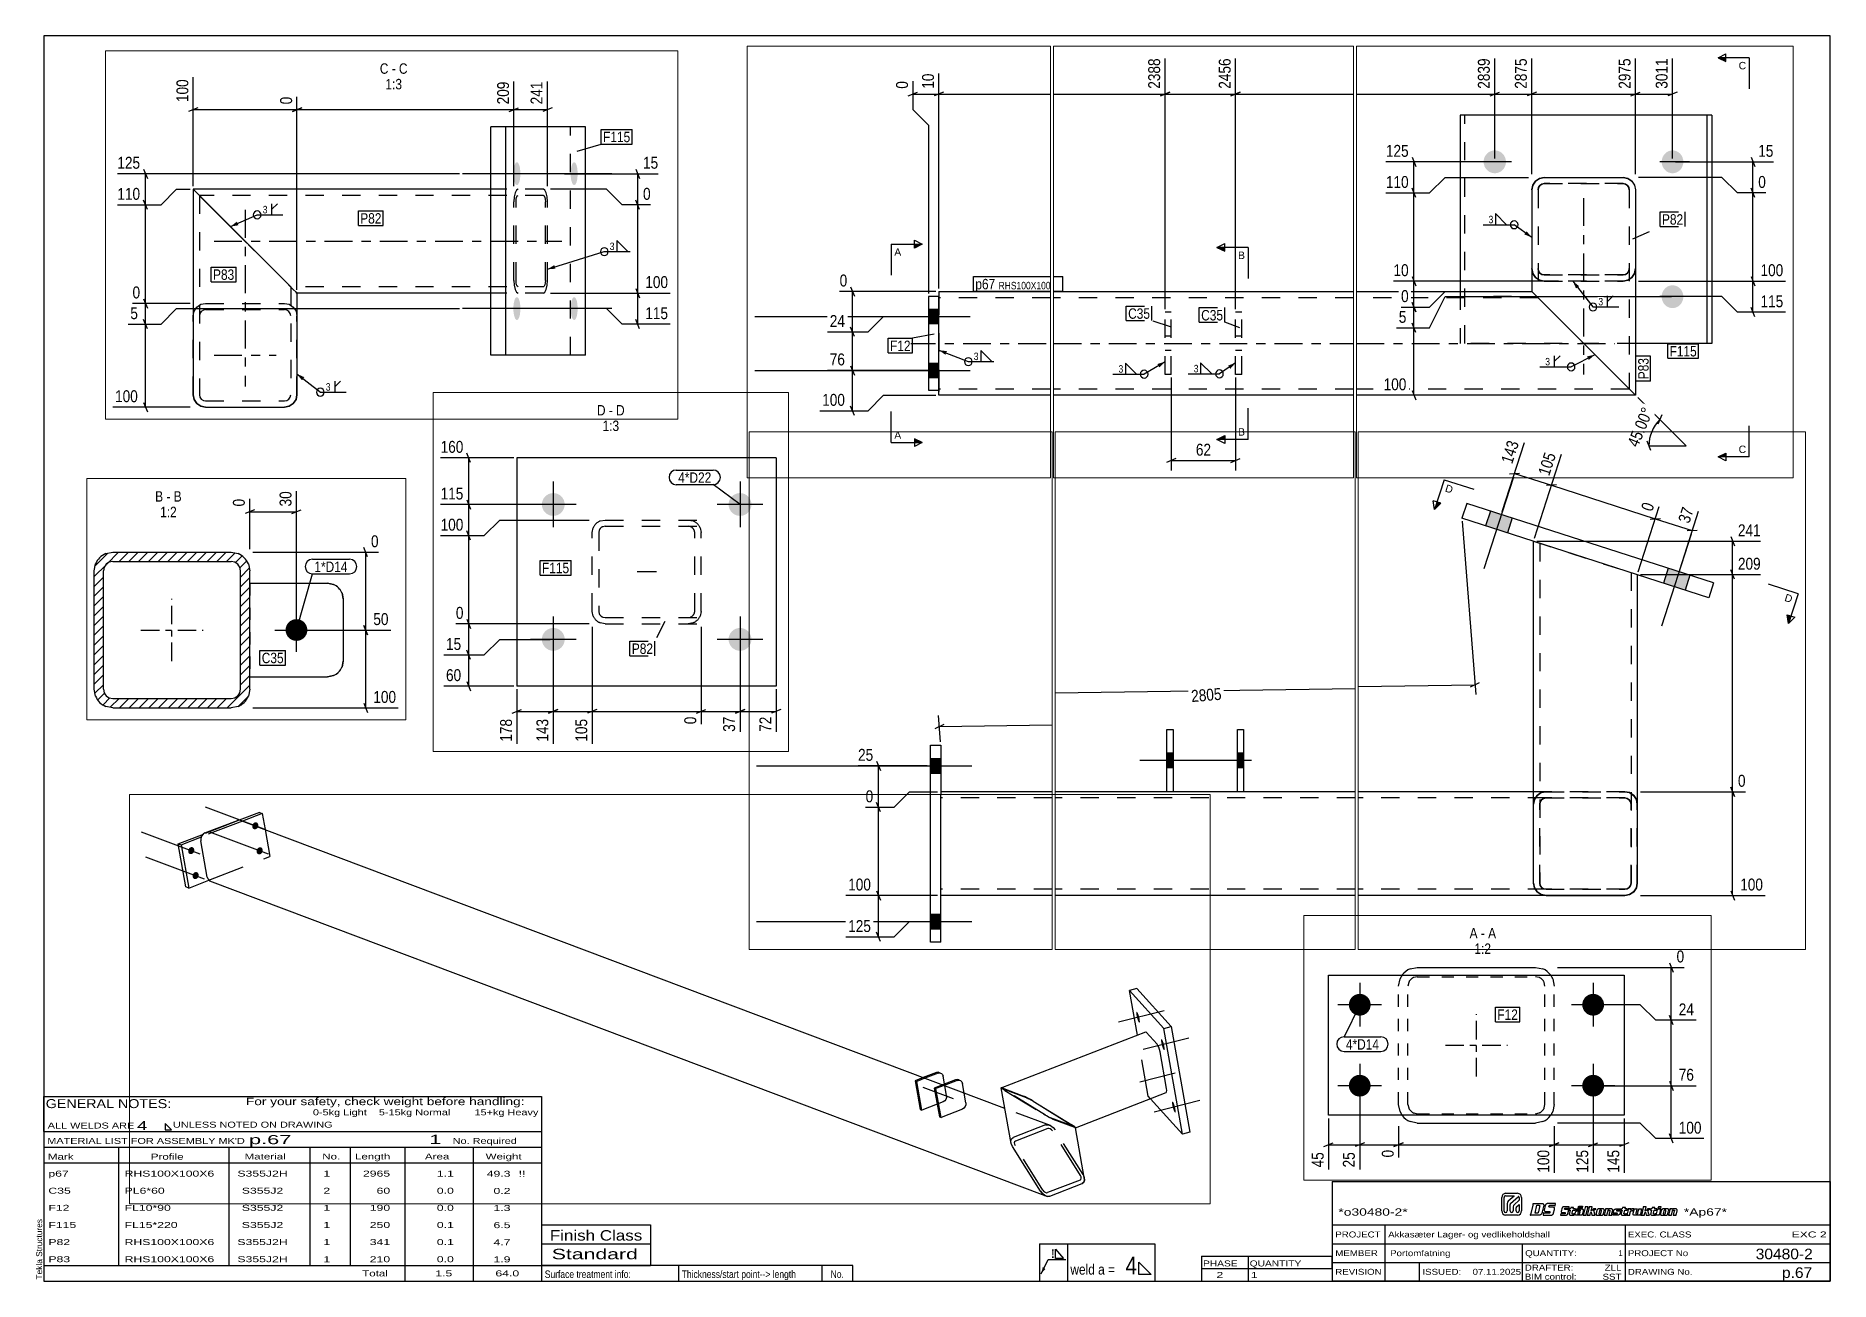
# Paper-space layout 'Layout1' of a CAD drawing. Header units: millimetres. Extents: x 2 to 579, y 5 to 405.
# The model-space entities are those that its viewports show. They can reach past a viewport. Long polylines and large blocks are cut down to what shows.
import ezdxf

# ---------------------------------------------------------------- set-up
doc = ezdxf.new("R2010")
doc.units = ezdxf.units.MM
doc.linetypes.add('DXK_LINE_DOT2', pattern=[3.9198, 1.9599, -1.9599])
doc.linetypes.add('DXK_LINE_DOT3', pattern=[5.9187, 2.979, -0.9799, 0.9799, -0.9799])
for name, color, linetype in [('GRAPHICAL_OBJECTS', 7, 'Continuous'), ('MÅLSÆTNING', 7, 'Continuous'), ('STÅL', 7, 'Continuous'), ('TEKST', 7, 'Continuous')]:
    doc.layers.add(name, color=color, linetype=linetype)
doc.layers.add('Viewport layer', color=7, linetype='Continuous', plot=False)
doc.styles.add('Arial', font='ARIAL.TTF', dxfattribs={"height": 0.2})
doc.styles.add('Arial Narrow', font='ARIALN.TTF', dxfattribs={"height": 0.2})
doc.styles.add('Arial Narrow Bold', font='ARIALNB.TTF', dxfattribs={"height": 0.2})
doc.styles.add('Arial Rounded MT Bold', font='ARLRDBD.TTF', dxfattribs={"height": 0.2})
doc.styles.add('IDAutomationHC39M', font='IDAUTOMATIONHC39M.TTF', dxfattribs={"height": 0.2})

psp = doc.layouts.get("Layout1")

# ---------------------------------------------------------------- texts
at = {"layer": 'GRAPHICAL_OBJECTS', "color": 7}
for s, height, style, width, p in [('GENERAL NOTES:', 2.8633, 'Arial Narrow', 1.4, (5.65, 60.56)), ('ALL WELDS ARE', 1.9089, 'Arial Narrow', 1.6, (6.29, 54)), ('UNLESS NOTED ON DRAWING', 1.9089, 'Arial Narrow', 1.6, (46.52, 54.28)), ('p.67', 2.912, 'Arial Rounded MT Bold', 1.794707, (70.97, 48.97)), ('1', 2.91, 'Arial Rounded MT Bold', 1.794707, (128.86, 49.06)), ("MATERIAL LIST FOR ASSEMBLY MK'D", 1.9089, 'Arial Narrow', 1.6, (6.15, 49.06)), ('No. Required', 1.9089, 'Arial Narrow', 1.6, (136.41, 49.06)), ('Mark', 1.909, 'Arial Narrow', 1.7, (6.34, 44)), ('Profile', 1.909, 'Arial Narrow', 1.7, (39.41, 44)), ('Material', 1.909, 'Arial Narrow', 1.7, (69.54, 44.06)), ('No.', 1.909, 'Arial Narrow', 1.7, (94.5, 44.06)), ('Length', 1.909, 'Arial Narrow', 1.7, (105, 44.06)), ('Area', 1.909, 'Arial Narrow', 1.7, (127.5, 44.06)), ('Weight', 1.909, 'Arial Narrow', 1.7, (147, 44.06)), ('PHASE', 1.909, 'Arial Narrow', 1.5, (377.5, 9.69)), ('QUANTITY', 1.909, 'Arial Narrow', 1.5, (392.5, 9.69))]:
    psp.add_text(s, height=height, dxfattribs=dict(at, style=style, width=width)).set_placement(p)
at = {"layer": 'GRAPHICAL_OBJECTS', "color": 7, "linetype": 'Continuous'}
for s, height, style, width, p in [('For your safety, check weight before handling:  ', 2.3861, 'Arial Narrow', 1.6, (70, 61.5)), ('0-5kg Light    5-15kg Normal        15+kg Heavy', 1.9089, 'Arial Narrow', 1.6, (91.5, 58.25)), ('4', 2.86, 'Arial Narrow', 1.794707, (35, 53.5)), ('p67', 1.909, 'Arial Narrow', 1.794707, (6.5, 38.56)), ('RHS100X100X6', 1.9089, 'Arial Narrow', 1.794707, (31, 38.56)), ('S355J2H', 1.909, 'Arial Narrow', 1.794707, (67.24, 38.56)), ('1', 1.91, 'Arial Narrow', 1.794707, (94.86, 38.56)), ('2965', 1.909, 'Arial Narrow', 1.794707, (107.58, 38.56)), ('1.1', 1.909, 'Arial Narrow', 1.794707, (131.32, 38.56)), ('49.3', 1.909, 'Arial Narrow', 1.794707, (147.34, 38.5)), ('!!', 1.909, 'Arial Narrow', 1.794707, (157.6, 38.5)), ('C35', 1.909, 'Arial Narrow', 1.794707, (6.5, 33.06)), ('PL6*60', 1.909, 'Arial Narrow', 1.794707, (31, 33.06)), ('S355J2', 1.909, 'Arial Narrow', 1.794707, (68.66, 33.06)), ('2', 1.91, 'Arial Narrow', 1.794707, (94.86, 33.06)), ('60', 1.909, 'Arial Narrow', 1.794707, (111.96, 33.06)), ('0.0', 1.909, 'Arial Narrow', 1.794707, (131.32, 33.06)), ('0.2', 1.909, 'Arial Narrow', 1.794707, (149.53, 33)), ('F12', 1.909, 'Arial Narrow', 1.794707, (6.5, 27.56)), ('FL10*90', 1.909, 'Arial Narrow', 1.794707, (31, 27.56)), ('S355J2', 1.909, 'Arial Narrow', 1.794707, (68.66, 27.56)), ('1', 1.91, 'Arial Narrow', 1.794707, (94.86, 27.56)), ('190', 1.909, 'Arial Narrow', 1.794707, (109.77, 27.56)), ('0.0', 1.909, 'Arial Narrow', 1.794707, (131.32, 27.56)), ('1.3', 1.909, 'Arial Narrow', 1.794707, (149.53, 27.5)), ('F115', 1.909, 'Arial Narrow', 1.794707, (6.5, 22.06)), ('FL15*220', 1.909, 'Arial Narrow', 1.794707, (31, 22.06)), ('S355J2', 1.909, 'Arial Narrow', 1.794707, (68.66, 22.06)), ('1', 1.91, 'Arial Narrow', 1.794707, (94.86, 22.06)), ('250', 1.909, 'Arial Narrow', 1.794707, (109.77, 22.06)), ('0.1', 1.909, 'Arial Narrow', 1.794707, (131.32, 22.06)), ('6.5', 1.909, 'Arial Narrow', 1.794707, (149.53, 22)), ('*o30480-2*', 2.333, 'IDAutomationHC39M', 1.425378, (421, 26)), ('*Ap67*', 2.333, 'IDAutomationHC39M', 1.425378, (532, 26.01)), ('P82', 1.909, 'Arial Narrow', 1.794707, (6.5, 16.56)), ('RHS100X100X6', 1.9089, 'Arial Narrow', 1.794707, (31, 16.56)), ('S355J2H', 1.909, 'Arial Narrow', 1.794707, (67.24, 16.56)), ('1', 1.91, 'Arial Narrow', 1.794707, (94.86, 16.56)), ('341', 1.909, 'Arial Narrow', 1.794707, (109.77, 16.56)), ('0.1', 1.909, 'Arial Narrow', 1.794707, (131.32, 16.56)), ('4.7', 1.909, 'Arial Narrow', 1.794707, (149.53, 16.5)), ('Finish Class', 3.3405, 'Arial Narrow', 1.425378, (167.62, 18)), ('PROJECT', 1.909, 'Arial Narrow', 1.425378, (420, 19)), ('Akkasæter Lager- og vedlikeholdshall', 1.9089, 'Arial Narrow', 1.425378, (437, 19)), ('EXEC. CLASS', 1.9089, 'Arial Narrow', 1.425378, (514, 19)), ('EXC 2', 1.909, 'Arial Narrow', 1.780292, (566.64, 19)), ('P83', 1.909, 'Arial Narrow', 1.794707, (6.5, 11.06)), ('RHS100X100X6', 1.9089, 'Arial Narrow', 1.794707, (31, 11.06)), ('S355J2H', 1.909, 'Arial Narrow', 1.794707, (67.24, 11.06)), ('1', 1.91, 'Arial Narrow', 1.794707, (94.86, 11.06)), ('210', 1.909, 'Arial Narrow', 1.794707, (109.77, 11.06)), ('0.0', 1.909, 'Arial Narrow', 1.794707, (131.32, 11.06)), ('1.9', 1.909, 'Arial Narrow', 1.794707, (149.53, 11)), ('Standard', 3.34, 'Arial Narrow', 1.780292, (168.26, 12)), ('MEMBER', 1.909, 'Arial Narrow', 1.425378, (420, 13)), ('Portomfatning', 1.9089, 'Arial Narrow', 1.42538, (437.61, 13)), ('QUANTITY:', 1.909, 'Arial Narrow', 1.425378, (481, 13)), ('PROJECT No', 1.909, 'Arial Narrow', 1.425378, (514, 13)), ('30480-2', 3.397, 'Arial Rounded MT Bold', 1.1, (555.09, 12)), ('Total', 1.909, 'Arial Narrow', 1.7, (107.33, 6.5)), ('1.5', 1.909, 'Arial Narrow', 1.794707, (130.83, 6.5)), ('64.0', 1.909, 'Arial Narrow', 1.794707, (150.14, 6.5)), ('2', 1.91, 'Arial Narrow', 1.794707, (381.82, 6)), ('1', 1.91, 'Arial Narrow', 1.794707, (392.86, 6)), ('REVISION', 1.909, 'Arial Narrow', 1.425378, (420, 7)), ('ISSUED:', 1.909, 'Arial Narrow', 1.425378, (448, 7)), ('07.11.2025', 1.909, 'Arial Narrow', 1.425378, (464.11, 7)), ('DRAFTER:', 1.909, 'Arial Narrow', 1.425378, (480.91, 8.35)), ('BIM control:', 1.9089, 'Arial Narrow', 1.425378, (480.9, 5.44)), ('SST', 1.909, 'Arial Narrow', 1.425378, (505.88, 5.43)), ('ZLL', 1.909, 'Arial Narrow', 1.425378, (506.58, 8.35)), ('DRAWING No.', 1.9089, 'Arial Narrow', 1.425378, (514, 7)), ('p.67', 3.397, 'Arial Rounded MT Bold', 1.1, (563.53, 6))]:
    psp.add_text(s, height=height, dxfattribs=dict(at, style=style, width=width)).set_placement(p)
at = {"layer": 'GRAPHICAL_OBJECTS', "color": 174, "linetype": 'Continuous', "style": 'Arial'}
psp.add_text('Tekla Structures', height=1.9102, rotation=90, dxfattribs=at).set_placement((4.5, 5.5))
at = {"layer": 'GRAPHICAL_OBJECTS', "color": 2, "linetype": 'Continuous', "style": 'Arial Narrow Bold', "width": 0.99921}
psp.add_text('!', height=2.73, dxfattribs=at).set_placement((328.73, 12.42))
at = {"layer": 'GRAPHICAL_OBJECTS', "color": 7, "linetype": 'Continuous', "style": 'Arial Narrow'}
for s, height, p in [('4', 5.73, (352.61, 7.11)), ('1', 1.91, (511.03, 13)), ('Surface treatment info:', 2.3861, (166, 6)), ('Thickness/start point--> length', 2.3861, (210, 6)), ('weld a =', 3.34, (334.88, 7.06))]:
    psp.add_text(s, height=height, dxfattribs=at).set_placement(p)
at = {"layer": 'GRAPHICAL_OBJECTS', "color": 7, "style": 'Arial Narrow'}
psp.add_text('No.', height=2.386, dxfattribs=at).set_placement((257.87, 6))

msp = doc.modelspace()

# ---------------------------------------------------------------- hatches: boundary and pattern name
at = {"layer": 'STÅL', "linetype": 'Continuous'}
for color, points in [(96, [(237.3, 730.6), (238, 732), (238.8, 733.1), (239.8, 734.1), (240.9, 734.8), (242.1, 735.3), (243.4, 735.5), (244.6, 735.4), (245.7, 734.9), (246.7, 734.2), (247.5, 733.3), (248.1, 732.2), (248.4, 730.9), (248.5, 729.5), (248.4, 728), (248, 726.6), (247.4, 725.3), (246.5, 724.1), (245.5, 723.2), (244.4, 722.4), (243.2, 722), (242, 721.8), (240.8, 721.9), (239.7, 722.3), (238.7, 723), (237.9, 724), (237.3, 725.1), (236.9, 726.4), (236.8, 727.8), (236.9, 729.2)]), (96, [(113.9, 682.8), (114.5, 684.1), (115.3, 685.3), (116.3, 686.3), (117.5, 687), (118.7, 687.5), (119.9, 687.7), (121.1, 687.5), (122.2, 687.1), (123.2, 686.4), (124, 685.5), (124.6, 684.3), (125, 683), (125.1, 681.6), (124.9, 680.2), (124.5, 678.8), (123.9, 677.5), (123.1, 676.3), (122, 675.3), (120.9, 674.6), (119.7, 674.1), (118.5, 674), (117.3, 674.1), (116.2, 674.5), (115.2, 675.2), (114.4, 676.1), (113.8, 677.3), (113.4, 678.6), (113.3, 680), (113.5, 681.4)]), (96, [(245.8, 682.5), (246.4, 683.8), (247.3, 685), (248.3, 686), (249.4, 686.7), (250.6, 687.2), (251.8, 687.4), (253, 687.2), (254.2, 686.8), (255.1, 686.1), (256, 685.2), (256.5, 684), (256.9, 682.7), (257, 681.3), (256.9, 679.9), (256.5, 678.5), (255.9, 677.2), (255, 676), (254, 675), (252.9, 674.3), (251.7, 673.8), (250.4, 673.7), (249.3, 673.8), (248.1, 674.2), (247.2, 674.9), (246.3, 675.8), (245.7, 677), (245.4, 678.3), (245.3, 679.7), (245.4, 681.1)]), (96, [(122.3, 634.7), (123, 636), (123.8, 637.2), (124.8, 638.2), (125.9, 638.9), (127.1, 639.4), (128.4, 639.5), (129.6, 639.4), (130.7, 639), (131.7, 638.3), (132.5, 637.4), (133.1, 636.2), (133.4, 634.9), (133.5, 633.5), (133.4, 632.1), (133, 630.7), (132.4, 629.4), (131.5, 628.2), (130.5, 627.2), (129.4, 626.5), (128.2, 626), (127, 625.8), (125.8, 626), (124.7, 626.4), (123.7, 627.1), (122.9, 628), (122.3, 629.2), (121.9, 630.5), (121.8, 631.9), (121.9, 633.3)]), (4, [(28143.1, 408.5), (28164.1, 401.7), (28168.7, 416), (28147.7, 422.7)]), (4, [(28143.1, 408.5), (28164.1, 401.7), (28168.7, 416), (28147.7, 422.7)]), (4, [(1946.8, 360.1), (1947.3, 357.8), (1947.7, 355.7), (1947.9, 353.7), (1948.1, 351.9), (1948, 350.5), (1947.9, 349.5), (1947.6, 349), (1947.1, 348.9), (1946.6, 349.2), (1945.9, 350), (1945.2, 351.2), (1944.5, 352.8), (1943.8, 354.7), (1943.2, 356.8), (1942.5, 359), (1942, 361.2), (1941.6, 363.4), (1941.4, 365.4), (1941.2, 367.1), (1941.3, 368.5), (1941.4, 369.5), (1941.7, 370.1), (1942.2, 370.2), (1942.7, 369.8), (1943.4, 369), (1944.1, 367.8), (1944.8, 366.2), (1945.5, 364.3), (1946.2, 362.3)]), (4, [(28314.5, 353.3), (28335.4, 346.5), (28340, 360.8), (28319.1, 367.6)]), (4, [(28314.5, 353.3), (28335.4, 346.5), (28340, 360.8), (28319.1, 367.6)]), (4, [(1994.5, 307.4), (1995, 305.1), (1995.4, 303), (1995.7, 301), (1995.8, 299.3), (1995.8, 297.9), (1995.6, 296.8), (1995.3, 296.3), (1994.9, 296.2), (1994.3, 296.5), (1993.7, 297.3), (1993, 298.5), (1992.3, 300.1), (1991.6, 302), (1990.9, 304.1), (1990.3, 306.3), (1989.8, 308.5), (1989.4, 310.7), (1989.1, 312.7), (1989, 314.4), (1989, 315.8), (1989.2, 316.8), (1989.5, 317.4), (1989.9, 317.5), (1990.5, 317.1), (1991.1, 316.3), (1991.8, 315.1), (1992.5, 313.5), (1993.2, 311.6), (1993.9, 309.6)]), (4, [(37490.4, 304.7), (37490.1, 302.4), (37489.4, 300.2), (37488.3, 298.2), (37486.8, 296.5), (37485, 295.1), (37482.9, 294.2), (37480.7, 293.7), (37478.4, 293.7), (37476.2, 294.2), (37474.1, 295.1), (37472.3, 296.5), (37470.8, 298.2), (37469.7, 300.2), (37469, 302.4), (37468.7, 304.7), (37469, 306.9), (37469.7, 309.1), (37470.8, 311.1), (37472.3, 312.8), (37474.1, 314.2), (37476.2, 315.1), (37478.4, 315.6), (37480.7, 315.6), (37482.9, 315.1), (37485, 314.2), (37486.8, 312.8), (37488.3, 311.1), (37489.4, 309.1), (37490.1, 306.9)]), (4, [(37661.4, 304.7), (37661.1, 302.4), (37660.4, 300.2), (37659.4, 298.2), (37657.9, 296.5), (37656.1, 295.1), (37654.1, 294.2), (37652, 293.7), (37649.8, 293.7), (37647.6, 294.2), (37645.6, 295.1), (37643.9, 296.5), (37642.4, 298.2), (37641.3, 300.2), (37640.6, 302.4), (37640.4, 304.7), (37640.6, 306.9), (37641.3, 309.1), (37642.4, 311.1), (37643.9, 312.8), (37645.6, 314.2), (37647.6, 315.1), (37649.8, 315.6), (37652, 315.6), (37654.1, 315.1), (37656.1, 314.2), (37657.9, 312.8), (37659.4, 311.1), (37660.4, 309.1), (37661.1, 306.9)]), (4, [(8028.9, 236.7), (8028.9, 239), (8029.1, 241.2), (8029.5, 243.2), (8030, 244.9), (8030.5, 246.2), (8031.2, 247.2), (8031.9, 247.6), (8032.6, 247.6), (8033.3, 247.2), (8033.9, 246.2), (8034.5, 244.9), (8035, 243.2), (8035.3, 241.2), (8035.5, 239), (8035.6, 236.7), (8035.5, 234.4), (8035.3, 232.2), (8035, 230.2), (8034.5, 228.5), (8033.9, 227.2), (8033.3, 226.2), (8032.6, 225.8), (8031.9, 225.8), (8031.2, 226.2), (8030.5, 227.2), (8030, 228.5), (8029.5, 230.2), (8029.1, 232.2), (8028.9, 234.4)]), (4, [(8084.1, 236.7), (8084.1, 239), (8084.3, 241.2), (8084.7, 243.2), (8085.2, 244.9), (8085.7, 246.2), (8086.4, 247.2), (8087.1, 247.6), (8087.8, 247.6), (8088.5, 247.2), (8089.1, 246.2), (8089.7, 244.9), (8090.2, 243.2), (8090.5, 241.2), (8090.7, 239), (8090.8, 236.7), (8090.7, 234.4), (8090.5, 232.2), (8090.2, 230.2), (8089.7, 228.5), (8089.1, 227.2), (8088.5, 226.2), (8087.8, 225.8), (8087.1, 225.8), (8086.4, 226.2), (8085.7, 227.2), (8085.2, 228.5), (8084.7, 230.2), (8084.3, 232.2), (8084.1, 234.4)]), (4, [(43231.3, 227, -1), (43231.3, 249, -1)]), (4, [(43411.3, 227, -1), (43411.3, 249, -1)]), (4, [(2015.7, 187), (2016.2, 184.8), (2016.6, 182.7), (2016.9, 180.7), (2017, 178.9), (2017, 177.5), (2016.8, 176.5), (2016.5, 176), (2016.1, 175.9), (2015.5, 176.2), (2014.9, 177), (2014.2, 178.2), (2013.5, 179.8), (2012.8, 181.7), (2012.1, 183.8), (2011.5, 186), (2011, 188.2), (2010.6, 190.4), (2010.3, 192.4), (2010.2, 194.1), (2010.2, 195.5), (2010.4, 196.5), (2010.7, 197.1), (2011.1, 197.2), (2011.7, 196.8), (2012.3, 196), (2013, 194.8), (2013.7, 193.2), (2014.4, 191.3), (2015.1, 189.3)]), (96, [(27702.3, 189.2), (27702.3, 175.2), (27708.3, 175.2), (27708.3, 189.2)]), (96, [(27770.3, 189.2), (27770.3, 175.2), (27776.3, 175.2), (27776.3, 189.2)]), (4, [(37661.4, 174.7), (37661.1, 172.4), (37660.4, 170.2), (37659.4, 168.2), (37657.9, 166.5), (37656.1, 165.1), (37654.1, 164.2), (37652, 163.7), (37649.8, 163.7), (37647.6, 164.2), (37645.6, 165.1), (37643.9, 166.5), (37642.4, 168.2), (37641.3, 170.2), (37640.6, 172.4), (37640.4, 174.7), (37640.6, 176.9), (37641.3, 179.1), (37642.4, 181.1), (37643.9, 182.8), (37645.6, 184.2), (37647.6, 185.1), (37649.8, 185.6), (37652, 185.6), (37654.1, 185.1), (37656.1, 184.2), (37657.9, 182.8), (37659.4, 181.1), (37660.4, 179.1), (37661.1, 176.9)]), (96, [(25314.3, 184.2), (25314.3, 170.2), (25324.3, 170.2), (25324.3, 184.2)]), (96, [(25314.3, 184.2), (25314.3, 170.2), (25324.3, 170.2), (25324.3, 184.2)]), (96, [(34640.2, 162.7), (34640.2, 148.7), (34650.2, 148.7), (34650.2, 162.7)]), (96, [(34640.2, 162.7), (34640.2, 148.7), (34650.2, 148.7), (34650.2, 162.7)]), (4, [(8028.9, 106.7), (8028.9, 109), (8029.1, 111.2), (8029.5, 113.2), (8030, 114.9), (8030.5, 116.2), (8031.2, 117.2), (8031.9, 117.6), (8032.6, 117.6), (8033.3, 117.2), (8033.9, 116.2), (8034.5, 114.9), (8035, 113.2), (8035.3, 111.2), (8035.5, 109), (8035.6, 106.7), (8035.5, 104.4), (8035.3, 102.2), (8035, 100.2), (8034.5, 98.5), (8033.9, 97.2), (8033.3, 96.2), (8032.6, 95.8), (8031.9, 95.8), (8031.2, 96.2), (8030.5, 97.2), (8030, 98.5), (8029.5, 100.2), (8029.1, 102.2), (8028.9, 104.4)]), (4, [(8084.1, 106.7), (8084.1, 109), (8084.3, 111.2), (8084.7, 113.2), (8085.2, 114.9), (8085.7, 116.2), (8086.4, 117.2), (8087.1, 117.6), (8087.8, 117.6), (8088.5, 117.2), (8089.1, 116.2), (8089.7, 114.9), (8090.2, 113.2), (8090.5, 111.2), (8090.7, 109), (8090.8, 106.7), (8090.7, 104.4), (8090.5, 102.2), (8090.2, 100.2), (8089.7, 98.5), (8089.1, 97.2), (8088.5, 96.2), (8087.8, 95.8), (8087.1, 95.8), (8086.4, 96.2), (8085.7, 97.2), (8085.2, 98.5), (8084.7, 100.2), (8084.3, 102.2), (8084.1, 104.4)]), (96, [(13485.2, 105.7, -1), (13485.2, 119.7, -1)]), (96, [(13635.2, 105.7, -1), (13635.2, 119.7, -1)]), (4, [(43231.3, 97, -1), (43231.3, 119, -1)]), (4, [(43411.3, 97, -1), (43411.3, 119, -1)]), (96, [(34640.2, 110.7), (34640.2, 96.7), (34650.2, 96.7), (34650.2, 110.7)]), (96, [(34640.2, 110.7), (34640.2, 96.7), (34650.2, 96.7), (34650.2, 110.7)]), (96, [(13485.2, 53.7, -1), (13485.2, 67.7, -1)]), (96, [(13635.2, 53.7, -1), (13635.2, 67.7, -1)]), (96, [(19050.9, 64.8, -1), (19050.9, 50.8, -1)]), (96, [(25314.3, 34.2), (25314.3, 20.2), (25324.3, 20.2), (25324.3, 34.2)]), (96, [(25314.3, 34.2), (25314.3, 20.2), (25324.3, 20.2), (25324.3, 34.2)])]:
    msp.add_hatch(color=color, dxfattribs=at).paths.add_polyline_path(points)
h = msp.add_hatch(dxfattribs=at)
h.set_pattern_fill('', scale=1.4, style=0, pattern_type=0)
h.set_pattern_definition([(45, (19013.5115, 8.7134), (-3.14309, 3.14309), [])])
h.paths.add_polyline_path([(19008.9, 7.8), (19013.5, 8.7), (19017.4, 11.3), (19020, 15.2), (19020.9, 19.8), (19020.9, 95.8), (19020, 100.4), (19017.4, 104.3), (19013.5, 106.9), (19008.9, 107.8), (18932.9, 107.8), (18928.3, 106.9), (18924.4, 104.3), (18921.8, 100.4), (18920.9, 95.8), (18920.9, 19.8), (18921.8, 15.2), (18924.4, 11.3), (18928.3, 8.7), (18932.9, 7.8)])
h.paths.add_polyline_path([(18930.6, 14.3), (18928.7, 15.6), (18927.4, 17.5), (18926.9, 19.8), (18926.9, 95.8), (18927.4, 98.1), (18928.7, 100), (18930.6, 101.3), (18932.9, 101.8), (19008.9, 101.8), (19011.2, 101.3), (19013.2, 100), (19014.5, 98.1), (19014.9, 95.8), (19014.9, 19.8), (19014.5, 17.5), (19013.2, 15.6), (19011.2, 14.3), (19008.9, 13.8), (18932.9, 13.8)])
at = {"layer": 'TEKST', "linetype": 'Continuous'}
for color, points in [(30, [(28096.2, 431.5), (28099.8, 430.3), (28093.9, 424.3)]), (30, [(37702.3, 405), (37702.3, 401.3), (37694.8, 405)]), (30, [(28433.8, 322.7), (28437.4, 321.5), (28435.1, 314.4)]), (3, [(37510.2, 237.7), (37515.2, 231.8), (37508, 234.7)]), (30, [(34626.7, 221.6), (34626.7, 225.3), (34634.2, 225.3)]), (30, [(37085.7, 222.2), (37085.7, 218.5), (37078.2, 222.2)]), (3, [(7763.8, 187), (7756.2, 185.7), (7762.3, 190.5)]), (3, [(37557.9, 182.6), (37554.7, 189.7), (37560.8, 184.9)]), (3, [(8069.4, 145.1), (8061.7, 144.6), (8068.3, 148.6)]), (3, [(34656.5, 118.7), (34650.2, 123.1), (34657.9, 122.2)]), (3, [(37568.5, 117.1), (37576, 118.8), (37570.2, 113.7)]), (3, [(37020.8, 109.8), (37028.2, 112), (37022.7, 106.5)]), (3, [(37089, 108.3), (37096.2, 111), (37091.1, 105.2)]), (3, [(7825, 37.6), (7820.2, 43.7), (7827.3, 40.6)]), (30, [(34626.7, 34), (34626.7, 37.7), (34634.2, 34)]), (30, [(37702.3, 24), (37702.3, 20.2), (37694.8, 20.2)])]:
    msp.add_hatch(color=color, dxfattribs=at).paths.add_polyline_path(points)

# ---------------------------------------------------------------- linework, layer by layer
at = {"layer": 'MÅLSÆTNING', "color": 7, "linetype": 'Continuous'}
for p, q in [((28159.1, 422.2), (28180.6, 488.9)), ((28190.2, 396.5), (28216.3, 477.4)), ((28190.2, 396.5), (28216.3, 477.4)), ((28166.1, 458.6), (28175.8, 459.3)), ((28171, 459), (28206.6, 447.5)), ((28211.5, 447.8), (28201.8, 447.2)), ((28211.5, 447.8), (28201.8, 447.2)), ((28206.6, 447.5), (28306.6, 415.3)), ((28290.2, 364.2), (28310.4, 427.1)), ((28290.2, 364.2), (28310.4, 427.1)), ((28301.8, 414.9), (28311.5, 415.6)), ((28301.8, 414.9), (28311.5, 415.6)), ((28306.6, 415.3), (28342.3, 403.8)), ((28330.5, 367), (28348.3, 422.6)), ((28120.5, 412.8), (28133.6, 245.8)), ((28347.1, 404.1), (28337.5, 403.5)), ((37028.2, 162.7), (37028.2, 404.3)), ((37028.2, 162.7), (37028.2, 404.3)), ((37096.2, 162.7), (37096.2, 404.3)), ((37096.2, 162.7), (37096.2, 404.3)), ((37479.5, 307.7), (37479.5, 404.3)), ((37479.5, 307.7), (37479.5, 404.3)), ((37515.2, 292.7), (37515.2, 404.3)), ((37515.2, 292.7), (37515.2, 404.3)), ((37615.2, 292.7), (37615.2, 404.3)), ((37615.2, 292.7), (37615.2, 404.3)), ((37650.9, 307.7), (37650.9, 404.3)), ((28192.3, 393.6), (28408.2, 393.6)), ((28379.4, 398.1), (28383, 389.1)), ((28381.2, 361.4), (28381.2, 393.6)), ((34625.2, 382.4), (34625.2, 355)), ((34650.2, 182.7), (34650.2, 389.7)), ((34620.7, 368.2), (34629.7, 371.8)), ((34625.2, 370), (34650.2, 370)), ((34654.7, 371.8), (34645.7, 368.2)), ((37032.7, 371.8), (37023.7, 368.2)), ((37023.7, 368.2), (37032.7, 371.8)), ((37028.2, 370), (37096.2, 370)), ((37100.7, 371.8), (37091.7, 368.2)), ((37091.7, 368.2), (37100.7, 371.8)), ((37096.2, 370), (37479.5, 370)), ((37475, 368.2), (37484, 371.8)), ((37475, 368.2), (37484, 371.8)), ((37479.5, 370), (37515.2, 370)), ((37519.7, 371.8), (37510.7, 368.2)), ((37519.7, 371.8), (37510.7, 368.2)), ((37515.2, 370), (37615.2, 370)), ((37610.7, 368.2), (37619.7, 371.8)), ((37610.7, 368.2), (37619.7, 371.8)), ((37615.2, 370), (37650.9, 370)), ((37655.4, 371.8), (37646.4, 368.2)), ((28292.3, 361.4), (28408.2, 361.4)), ((28292.3, 361.4), (28408.2, 361.4)), ((28383, 356.9), (28379.4, 365.9)), ((28383, 356.9), (28379.4, 365.9)), ((28381.2, 152.2), (28381.2, 361.4)), ((34625.2, 355), (34640.2, 340)), ((34640.2, 340), (34640.2, 177.7)), ((7720.3, 224.7), (7720.3, 329.8)), ((8029.4, 224.7), (8029.4, 325.4)), ((8061.7, 224.7), (8061.7, 325.4)), ((7724.8, 300.2), (7715.8, 296.6)), ((7824.8, 300.2), (7815.8, 296.6)), ((7815.8, 296.6), (7824.8, 300.2)), ((7820.2, 124.7), (7820.2, 310.8)), ((7820.2, 124.7), (7820.2, 310.8)), ((8024.9, 296.6), (8033.9, 300.2)), ((8066.2, 300.2), (8057.2, 296.6)), ((37478.5, 304.7), (37374.6, 304.7)), ((37399.8, 309.2), (37403.4, 300.2)), ((37401.6, 274.7), (37401.6, 304.7)), ((37653.9, 304.7), (37748.2, 304.7)), ((37726.6, 309.2), (37730.2, 300.2)), ((7720.3, 298.4), (7820.2, 298.4)), ((7820.2, 298.4), (8029.4, 298.4)), ((37416.6, 274.7), (37431.6, 289.7)), ((37416.6, 274.7), (37431.6, 289.7)), ((37431.6, 289.7), (37512.2, 289.7)), ((37431.6, 289.7), (37512.2, 289.7)), ((37698.4, 289.7), (37618.2, 289.7)), ((37698.4, 289.7), (37618.2, 289.7)), ((37713.4, 274.7), (37698.4, 289.7)), ((37713.4, 274.7), (37698.4, 289.7)), ((37403.4, 270.2), (37399.8, 279.2)), ((37403.4, 270.2), (37399.8, 279.2)), ((37730.2, 270.2), (37726.6, 279.2)), ((43193.3, 283), (43122.7, 283)), ((43151.6, 278.5), (43148, 287.5)), ((37374.6, 274.7), (37416.6, 274.7)), ((37374.6, 274.7), (37416.6, 274.7)), ((37740.8, 274.7), (37713.4, 274.7)), ((37728.4, 189.7), (37728.4, 274.7)), ((25322.9, 215), (28132.8, 255.3)), ((28128.5, 253.2), (28137.2, 257.5)), ((43148, 242.5), (43151.6, 233.5)), ((7976.9, 236.7), (7647.1, 236.7)), ((7672.4, 241.2), (7676, 232.2)), ((7674.2, 206.7), (7674.2, 236.7)), ((8078.1, 236.7), (8168.4, 236.7)), ((8146.9, 241.2), (8150.5, 232.2)), ((8148.7, 206.7), (8148.7, 236.7)), ((43228.3, 238), (43122.7, 238)), ((43149.8, 208), (43149.8, 238)), ((7689.2, 206.7), (7704.2, 221.7)), ((7689.2, 206.7), (7704.2, 221.7)), ((7704.2, 221.7), (7717.3, 221.7)), ((7704.2, 221.7), (7717.3, 221.7)), ((8118.7, 221.7), (8064.7, 221.7)), ((8118.7, 221.7), (8064.7, 221.7)), ((8133.7, 206.7), (8118.7, 221.7)), ((8133.7, 206.7), (8118.7, 221.7)), ((25324, 200.2), (25322, 225.6)), ((43164.8, 208), (43179.8, 223)), ((43164.8, 208), (43179.8, 223)), ((43179.8, 223), (43265.8, 223)), ((43179.8, 223), (43265.8, 223)), ((7676, 202.2), (7672.4, 211.2)), ((7676, 202.2), (7672.4, 211.2)), ((8150.5, 202.2), (8146.9, 211.2)), ((8150.5, 202.2), (8146.9, 211.2)), ((25327.2, 217.1), (25318.5, 212.8)), ((43122.7, 208), (43164.8, 208)), ((43122.7, 208), (43164.8, 208)), ((43151.6, 203.5), (43148, 212.5)), ((43151.6, 203.5), (43148, 212.5)), ((43149.8, 123), (43149.8, 208)), ((7647.1, 206.7), (7689.2, 206.7)), ((7647.1, 206.7), (7689.2, 206.7)), ((8161.1, 206.7), (8133.7, 206.7)), ((8161.1, 206.7), (8133.7, 206.7)), ((8148.7, 121.7), (8148.7, 206.7)), ((37541, 189.7), (37381.9, 189.7)), ((37399.8, 194.2), (37403.4, 185.2)), ((37401.6, 164.7), (37401.6, 189.7)), ((37618.2, 189.7), (37759.8, 189.7)), ((37618.2, 189.7), (37759.8, 189.7)), ((37726.6, 194.2), (37730.2, 185.2)), ((37726.6, 194.2), (37730.2, 185.2)), ((37728.4, 159.7), (37728.4, 189.7)), ((25311.3, 177.2), (25244.6, 177.2)), ((25262.5, 181.7), (25266.1, 172.7)), ((25264.3, 137.2), (25264.3, 177.2)), ((34647.2, 179.7), (34554.5, 179.7)), ((34565.1, 184.2), (34568.7, 175.2)), ((34566.9, 140.7), (34566.9, 179.7)), ((37416.6, 164.7), (37431.6, 179.7)), ((37416.6, 164.7), (37431.6, 179.7)), ((37416.6, 144.7), (37431.6, 174.7)), ((37416.6, 144.7), (37431.6, 174.7)), ((37431.6, 179.7), (37437.8, 179.7)), ((37431.6, 179.7), (37437.8, 179.7)), ((37431.6, 174.7), (37649.9, 174.7)), ((37431.6, 174.7), (37649.9, 174.7)), ((37698.4, 174.7), (37653.9, 174.7)), ((37713.4, 159.7), (37698.4, 174.7)), ((37389.2, 164.7), (37416.6, 164.7)), ((37389.2, 164.7), (37416.6, 164.7)), ((37403.4, 160.2), (37399.8, 169.2)), ((37399.8, 169.2), (37403.4, 160.2)), ((37401.6, 144.7), (37401.6, 164.7)), ((37730.2, 155.2), (37726.6, 164.2)), ((25279.3, 137.2), (25294.3, 152.2)), ((25279.3, 137.2), (25294.3, 152.2)), ((25294.3, 152.2), (25321.3, 152.2)), ((25294.3, 152.2), (25321.3, 152.2)), ((28292.3, 152.2), (28393.6, 152.2)), ((28292.3, 152.2), (28393.6, 152.2)), ((28379.4, 156.7), (28383, 147.7)), ((28383, 147.7), (28379.4, 156.7)), ((28381.2, 52.2), (28381.2, 152.2)), ((34581.9, 140.7), (34596.9, 155.7)), ((34581.9, 140.7), (34596.9, 155.7)), ((34596.9, 155.7), (34647.2, 155.7)), ((34596.9, 155.7), (34647.2, 155.7)), ((37759.8, 159.7), (37713.4, 159.7)), ((13684.2, 139.7), (13686.6, 133.7)), ((19020.9, 109.8), (19020.9, 142.1)), ((19050.9, 59.8), (19050.9, 147)), ((25266.1, 132.7), (25262.5, 141.7)), ((25266.1, 132.7), (25262.5, 141.7)), ((34542.9, 140.7), (34581.9, 140.7)), ((34542.9, 140.7), (34581.9, 140.7)), ((34568.7, 136.2), (34565.1, 145.2)), ((34568.7, 136.2), (34565.1, 145.2)), ((37384.8, 144.7), (37416.6, 144.7)), ((37384.8, 144.7), (37416.6, 144.7)), ((37403.4, 140.2), (37399.8, 149.2)), ((37403.4, 140.2), (37399.8, 149.2)), ((37401.6, 79.7), (37401.6, 144.7)), ((13612.2, 136.7), (13693.6, 136.7)), ((13685.4, 102.7), (13685.4, 136.7)), ((19023.9, 135), (19017.9, 132.6)), ((19020.9, 133.8), (19050.9, 133.8)), ((19047.9, 132.6), (19053.9, 135)), ((25251.9, 137.2), (25279.3, 137.2)), ((25251.9, 137.2), (25279.3, 137.2)), ((43148, 127.5), (43151.6, 118.5)), ((43148, 127.5), (43151.6, 118.5)), ((7672.4, 116.2), (7676, 107.2)), ((8064.7, 121.7), (8180.1, 121.7)), ((8064.7, 121.7), (8180.1, 121.7)), ((8146.9, 126.2), (8150.5, 117.2)), ((8146.9, 126.2), (8150.5, 117.2)), ((8148.7, 91.7), (8148.7, 121.7)), ((43265.8, 123), (43137.4, 123)), ((43265.8, 123), (43137.4, 123)), ((43149.8, 93), (43149.8, 123)), ((43268.8, 120), (43268.8, 7.2)), ((43268.8, 120), (43268.8, 7.2)), ((43373.9, 120), (43373.9, 26.2)), ((43373.9, 120), (43373.9, 26.2)), ((7717.3, 111.7), (7661.7, 111.7)), ((7674.2, 91.7), (7674.2, 111.7)), ((7689.2, 91.7), (7704.2, 106.7)), ((7689.2, 91.7), (7704.2, 106.7)), ((7704.2, 106.7), (7976.9, 106.7)), ((7704.2, 106.7), (7976.9, 106.7)), ((8118.7, 106.7), (8071.4, 106.7)), ((8133.7, 91.7), (8118.7, 106.7)), ((13665.4, 112.7), (13637.2, 112.7)), ((13665.4, 112.7), (13637.2, 112.7)), ((13675.4, 102.7), (13665.4, 112.7)), ((13675.4, 102.7), (13665.4, 112.7)), ((13686.6, 99.7), (13684.2, 105.7)), ((13686.6, 99.7), (13684.2, 105.7)), ((19022.9, 107.8), (19103.7, 107.8)), ((19096.6, 104.8), (19094.2, 110.8)), ((19095.4, 57.8), (19095.4, 107.8)), ((34565.1, 108.2), (34568.7, 99.2)), ((43164.8, 93), (43179.8, 108)), ((43164.8, 93), (43179.8, 108)), ((43179.8, 108), (43228.3, 108)), ((43179.8, 108), (43228.3, 108)), ((43231.3, 105), (43231.3, 7.2)), ((43231.3, 105), (43231.3, 7.2)), ((43411.3, 105), (43411.3, 18.9)), ((43411.3, 105), (43411.3, 18.9)), ((7676, 87.2), (7672.4, 96.2)), ((7676, 87.2), (7672.4, 96.2)), ((8150.5, 87.2), (8146.9, 96.2)), ((13701.4, 102.7), (13675.4, 102.7)), ((13701.4, 102.7), (13675.4, 102.7)), ((13685.4, 60.7), (13685.4, 102.7)), ((34647.2, 103.7), (34542.9, 103.7)), ((34566.9, 64.7), (34566.9, 103.7)), ((37034.2, 96.7), (37034.2, 7.2)), ((37096.2, 96.7), (37096.2, 7.2)), ((43125.7, 93), (43164.8, 93)), ((43125.7, 93), (43164.8, 93)), ((43151.6, 88.5), (43148, 97.5)), ((43151.6, 88.5), (43148, 97.5)), ((43149.8, 63), (43149.8, 93)), ((7657.4, 91.7), (7689.2, 91.7)), ((7657.4, 91.7), (7689.2, 91.7)), ((7674.2, 11.7), (7674.2, 91.7)), ((8180.1, 91.7), (8133.7, 91.7)), ((37399.8, 84.2), (37403.4, 75.2)), ((34581.9, 64.7), (34596.9, 79.7)), ((34596.9, 79.7), (34647.2, 79.7)), ((37437.8, 79.7), (37370.2, 79.7)), ((37617.3, 77.5), (37638.6, 56.2)), ((13485.2, 58.7), (13485.2, 6.8)), ((13485.2, 58.7), (13485.2, 6.8)), ((13635.2, 58.7), (13635.2, 4.8)), ((13635.2, 58.7), (13635.2, 4.8)), ((13637.2, 60.7), (13701.4, 60.7)), ((13637.2, 60.7), (13701.4, 60.7)), ((13684.2, 63.7), (13686.6, 57.7)), ((13684.2, 63.7), (13686.6, 57.7)), ((13685.4, 26.7), (13685.4, 60.7)), ((19052.9, 57.8), (19111.5, 57.8)), ((19052.9, 57.8), (19111.5, 57.8)), ((19094.2, 60.8), (19096.6, 54.8)), ((19096.6, 54.8), (19094.2, 60.8)), ((19095.4, 7.8), (19095.4, 57.8)), ((34535.5, 64.7), (34581.9, 64.7)), ((34568.7, 60.2), (34565.1, 69.2)), ((37640.5, 60.7), (37636.7, 51.8)), ((43193.3, 63), (43125.7, 63)), ((43148, 67.5), (43151.6, 58.5)), ((43196.3, 60), (43196.3, 7.2)), ((43446.3, 60), (43446.3, 18.9)), ((25321.3, 52.2), (25232.9, 52.2)), ((25262.5, 56.7), (25266.1, 47.7)), ((25264.3, 12.2), (25264.3, 52.2)), ((28292.3, 52.2), (28412.6, 52.2)), ((28379.4, 56.7), (28383, 47.7)), ((37638.6, 56.2), (37664.1, 30.8)), ((13465.2, 39.7), (13465.2, 6.8)), ((13510.2, 34.7), (13510.2, 14.6)), ((13510.2, 34.7), (13510.2, 14.6)), ((13610.2, 34.7), (13610.2, 4.8)), ((13610.2, 34.7), (13610.2, 4.8)), ((13665.4, 36.7), (13612.2, 36.7)), ((13655.2, 39.7), (13655.2, 4.8)), ((13675.4, 26.7), (13665.4, 36.7)), ((37629.9, 26.3), (37626.3, 35.3)), ((43191.8, 36.8), (43200.8, 40.4)), ((43196.3, 38.6), (43231.3, 38.6)), ((43226.8, 36.8), (43235.8, 40.4)), ((43235.8, 40.4), (43226.8, 36.8)), ((43231.3, 38.6), (43268.8, 38.6)), ((43273.3, 40.4), (43264.3, 36.8)), ((43273.3, 40.4), (43264.3, 36.8)), ((43268.8, 38.6), (43373.9, 38.6)), ((43369.4, 36.8), (43378.4, 40.4)), ((43369.4, 36.8), (43378.4, 40.4)), ((43373.9, 38.6), (43411.3, 38.6)), ((43406.8, 36.8), (43415.8, 40.4)), ((43415.8, 40.4), (43406.8, 36.8)), ((43411.3, 38.6), (43446.3, 38.6)), ((43450.8, 40.4), (43441.8, 36.8)), ((13462.2, 21.6), (13468.2, 24)), ((13488.2, 24), (13482.2, 21.6)), ((13488.2, 24), (13482.2, 21.6)), ((13513.2, 24), (13507.2, 21.6)), ((13507.2, 21.6), (13513.2, 24)), ((13613.2, 24), (13607.2, 21.6)), ((13607.2, 21.6), (13613.2, 24)), ((13632.2, 21.6), (13638.2, 24)), ((13658.2, 24), (13652.2, 21.6)), ((13706.3, 26.7), (13675.4, 26.7)), ((13686.6, 23.7), (13684.2, 29.7)), ((25279.3, 12.2), (25294.3, 27.2)), ((25294.3, 27.2), (25311.3, 27.2)), ((37628.1, 30.8), (37664.1, 30.8)), ((7717.3, 11.7), (7642.7, 11.7)), ((7672.4, 16.2), (7676, 7.2)), ((13465.2, 22.8), (13485.2, 22.8)), ((13485.2, 22.8), (13510.2, 22.8)), ((13510.2, 22.8), (13610.2, 22.8)), ((13610.2, 22.8), (13635.2, 22.8)), ((13635.2, 22.8), (13655.2, 22.8)), ((25232.9, 12.2), (25279.3, 12.2)), ((25266.1, 7.7), (25262.5, 16.7)), ((37038.7, 18.6), (37029.7, 15)), ((37034.2, 16.8), (37096.2, 16.8)), ((37091.7, 15), (37100.7, 18.6)), ((19022.9, 7.8), (19116.3, 7.8)), ((19094.2, 10.8), (19096.6, 4.8))]:
    msp.add_line(p, q, dxfattribs=at)
msp.add_arc((37664.1, 30.8), 36, 134.9985, 179.9969, dxfattribs=at)
at = {"layer": 'STÅL', "color": 96, "linetype": 'Continuous'}
for p, q in [((146.1, 765), (259, 722.5)), ((22.7, 717.2), (135.5, 674.7)), ((154.6, 716.9), (267.5, 674.4)), ((31.1, 669.1), (144, 626.6)), ((27708.3, 189.2), (27702.3, 189.2)), ((27776.3, 189.2), (27770.3, 189.2)), ((25146.8, 177.2), (25354.3, 177.2)), ((25146.8, 177.2), (25354.3, 177.2)), ((25314.3, 184.2), (25324.3, 184.2)), ((25314.3, 184.2), (25324.3, 184.2)), ((27783.8, 182.2), (27676.3, 182.2)), ((27708.3, 175.2), (27702.3, 175.2)), ((27776.3, 175.2), (27770.3, 175.2)), ((25314.3, 170.2), (25324.3, 170.2)), ((25314.3, 170.2), (25324.3, 170.2)), ((34640.2, 162.7), (34650.2, 162.7)), ((34640.2, 162.7), (34650.2, 162.7)), ((34472.7, 155.7), (34680.2, 155.7)), ((34472.7, 155.7), (34680.2, 155.7)), ((34640.2, 148.7), (34650.2, 148.7)), ((34640.2, 148.7), (34650.2, 148.7)), ((13485.2, 126.7), (13485.2, 98.7)), ((13635.2, 126.7), (13635.2, 98.7)), ((13499.2, 112.7), (13471.2, 112.7)), ((13649.2, 112.7), (13621.2, 112.7)), ((34640.2, 110.7), (34650.2, 110.7)), ((34640.2, 110.7), (34650.2, 110.7)), ((34472.7, 103.7), (34680.2, 103.7)), ((34472.7, 103.7), (34680.2, 103.7)), ((34640.2, 96.7), (34650.2, 96.7)), ((34640.2, 96.7), (34650.2, 96.7)), ((13485.2, 74.7), (13485.2, 46.7)), ((13635.2, 74.7), (13635.2, 46.7)), ((19050.9, 43.8), (19050.9, 71.8)), ((13499.2, 60.7), (13471.2, 60.7)), ((13649.2, 60.7), (13621.2, 60.7)), ((19036.9, 57.8), (19064.9, 57.8)), ((25146.8, 27.2), (25354.3, 27.2)), ((25146.8, 27.2), (25354.3, 27.2)), ((25314.3, 34.2), (25324.3, 34.2)), ((25314.3, 34.2), (25324.3, 34.2)), ((25314.3, 20.2), (25324.3, 20.2)), ((25314.3, 20.2), (25324.3, 20.2))]:
    msp.add_line(p, q, dxfattribs=at)
at = {"layer": 'STÅL', "color": 2, "linetype": 'Continuous'}
for p, q in [((250.6, 754.6), (211.7, 739.6)), ((256, 752.6), (217.8, 737.8)), ((250.6, 754.6), (256, 752.6)), ((256, 752.6), (261.5, 721.3)), ((145.7, 714.8), (208.3, 739.1)), ((212.2, 739.7), (208.3, 739.1)), ((215.8, 738.5), (212.2, 739.7)), ((1688, 183.9), (215.8, 738.5)), ((94.2, 694.1), (142.6, 712.8)), ((99.6, 692), (138.7, 707.2)), ((139.3, 708.9), (137.8, 704.4)), ((137.8, 704.4), (137.8, 699.9)), ((142.1, 712.5), (139.3, 708.9)), ((145.7, 714.8), (142.1, 712.5)), ((108.9, 610.8), (94.2, 694.1)), ((94.2, 694.1), (99.6, 692)), ((99.6, 692), (114.3, 608.7)), ((150.2, 629.6), (137.8, 699.9)), ((114.3, 608.7), (153.4, 623.9)), ((150.2, 629.6), (151.7, 625.6)), ((151.7, 625.6), (154.5, 622.8)), ((154.5, 622.8), (1765.1, 16.1)), ((114.3, 608.7), (108.9, 610.8)), ((28124.9, 430.1), (28120.3, 415.8)), ((28362.8, 353.4), (28124.9, 430.1)), ((28358.2, 339.2), (28120.3, 415.8)), ((1942.3, 415), (1928, 411.4)), ((1943.2, 325.3), (1928, 411.4)), ((1928, 411.4), (1994.3, 338.2)), ((1942.3, 415), (2008.6, 341.8)), ((28189.3, 64.2), (28189.3, 393.6)), ((28289.3, 361.4), (28289.3, 64.2)), ((28362.8, 353.4), (28358.2, 339.2)), ((37688.8, 349.7), (37446.2, 349.7)), ((37446.2, 349.7), (37446.2, 179.7)), ((37684.2, 129.7), (37684.2, 349.7)), ((37688.8, 349.7), (37688.8, 129.7)), ((1994.3, 338.2), (2008.6, 341.8)), ((2030.2, 134.6), (1994.3, 338.2)), ((2008.6, 341.8), (2044.5, 138.2)), ((1680.9, 223.8), (1959.3, 331.5)), ((1959.3, 331.5), (1960.4, 331)), ((1981.6, 307.6), (1960.4, 331)), ((1983, 305.3), (1981.6, 307.6)), ((1984.5, 301.7), (1983, 305.3)), ((1985.9, 297.3), (1984.5, 301.7)), ((1986.9, 292.8), (1985.9, 297.3)), ((1999.3, 222.5), (1986.9, 292.8)), ((37518.7, 286.1), (37522.6, 288.7)), ((37522.6, 288.7), (37518.7, 286.1)), ((37522.6, 288.7), (37527.2, 289.7)), ((37527.2, 289.7), (37522.6, 288.7)), ((37527.2, 289.7), (37603.2, 289.7)), ((37527.2, 289.7), (37603.2, 289.7)), ((37603.2, 289.7), (37607.8, 288.7)), ((37607.8, 288.7), (37603.2, 289.7)), ((37607.8, 288.7), (37611.7, 286.1)), ((37611.7, 286.1), (37607.8, 288.7)), ((8007.2, 61.7), (8007.2, 281.7)), ((8098.2, 281.7), (8007.2, 281.7)), ((8021.5, 61.7), (8021.5, 281.7)), ((8098.2, 61.7), (8098.2, 281.7)), ((37515.2, 277.7), (37516.1, 282.3)), ((37516.1, 282.2), (37515.2, 277.7)), ((37515.2, 277.7), (37515.2, 179.7)), ((37516.1, 282.3), (37518.7, 286.1)), ((37518.7, 286.1), (37516.1, 282.2)), ((37611.7, 286.1), (37614.3, 282.2)), ((37611.7, 286.1), (37614.3, 282.2)), ((37614.3, 282.2), (37615.2, 277.7)), ((37614.3, 282.2), (37615.2, 277.7)), ((37615.2, 277.7), (37615.2, 79.7)), ((43446.3, 283), (43196.3, 283)), ((43196.3, 283), (43196.3, 63)), ((43446.3, 283), (43446.3, 63)), ((1555.8, 253.1), (1530.4, 243.3)), ((1559.1, 251.9), (1533.7, 242)), ((1559.1, 253.6), (1555.8, 253.1)), ((1562.1, 252.7), (1559.1, 253.6)), ((1559.1, 251.9), (1562.4, 252.4)), ((1562.1, 252.7), (1565.4, 251.4)), ((1562.4, 252.4), (1565.4, 251.4)), ((1565.4, 251.4), (1567.7, 249.1)), ((1567.7, 249.1), (1569, 245.8)), ((1571.6, 231), (1569, 245.8)), ((1592.8, 239.2), (1567.4, 229.3)), ((1596.1, 238), (1570.7, 228.1)), ((1596.1, 239.7), (1592.8, 239.2)), ((1599.1, 238.7), (1596.1, 239.7)), ((1596.1, 238), (1599.4, 238.5)), ((1599.1, 238.7), (1602.4, 237.5)), ((1599.4, 238.5), (1602.4, 237.5)), ((1602.4, 237.5), (1604.7, 235.2)), ((1604.7, 235.2), (1605.9, 231.9)), ((1609.2, 213.6), (1605.9, 231.9)), ((1680.9, 223.8), (1682.5, 223.4)), ((1699.9, 116), (1680.9, 223.8)), ((1682.5, 223.4), (1680.9, 223.8)), ((1682.5, 223.4), (1723.9, 207.8)), ((1682.5, 223.4), (1723.9, 207.8)), ((1999.8, 218.5), (1999.3, 222.5)), ((7720.3, 221.7), (7720.3, 221.7)), ((7720.3, 221.7), (7720.3, 23.7)), ((7720.3, 221.7), (7721.2, 220.8)), ((7720.3, 221.7), (7720.3, 221.7)), ((8007.2, 221.7), (7720.3, 221.7)), ((7721.2, 220.8), (7720.3, 221.7)), ((7721.2, 220.8), (7723.8, 218.2)), ((7723.8, 218.2), (7721.2, 220.8)), ((1727.3, 206.3), (1723.9, 207.8)), ((1723.9, 207.8), (1727.3, 206.3)), ((1824.1, 146.7), (1999, 214.5)), ((1999, 214.5), (1999.7, 215.7)), ((1999.7, 215.7), (1999.8, 218.5)), ((7723.8, 218.2), (7727.7, 214.3)), ((7732.2, 209.7), (7723.8, 218.2)), ((7808.2, 133.7), (7727.7, 214.3)), ((7732.2, 209.7), (7812.8, 129.1)), ((27702.3, 152.2), (27702.3, 212.2)), ((27702.3, 212.2), (27708.3, 212.2)), ((27708.3, 212.2), (27708.3, 211.4)), ((27708.3, 211.4), (27708.3, 152.2)), ((27770.3, 152.2), (27770.3, 212.2)), ((27770.3, 212.2), (27776.3, 212.2)), ((27776.3, 212.2), (27776.3, 211.4)), ((27776.3, 211.4), (27776.3, 152.2)), ((1731.9, 203.9), (1727.3, 206.3)), ((1727.3, 206.3), (1731.9, 203.9)), ((1737.2, 201), (1731.9, 203.9)), ((1731.9, 203.9), (1737.2, 201)), ((1742.2, 198.1), (1737.2, 201)), ((1742.2, 198.1), (1737.2, 201)), ((1742.2, 198.1), (1817.2, 152)), ((1742.2, 198.1), (1817.2, 152)), ((2030.2, 134.6), (1968.6, 202.7)), ((25314.3, 197.2), (25324.3, 197.2)), ((25314.3, 7.2), (25314.3, 197.2)), ((25324.3, 197.2), (25324.3, 149.7)), ((34650.2, 174.7), (34640.2, 174.7)), ((34640.2, 174.7), (34640.2, 84.7)), ((34650.2, 179.7), (34757.7, 179.7)), ((34650.2, 179.7), (34650.2, 174.7)), ((34650.2, 84.7), (34650.2, 174.7)), ((36920.7, 179.7), (37209.7, 179.7)), ((37346.2, 179.7), (37515.2, 179.7)), ((37603.2, 91.7), (37515.2, 179.7)), ((37515.2, 179.7), (37615.2, 79.7)), ((1821.2, 149.4), (1817.2, 152)), ((1817.2, 152), (1821.2, 149.4)), ((25431.8, 152.2), (25324.3, 152.2)), ((27883.8, 152.2), (27594.8, 152.2)), ((28189.3, 152.2), (28020.3, 152.2)), ((1823.6, 147.5), (1821.2, 149.4)), ((1821.2, 149.4), (1823.6, 147.5)), ((1824.1, 146.7), (1823.6, 147.5)), ((1823.6, 147.5), (1824.1, 146.7)), ((1841, 51), (1824.1, 146.7)), ((25324.3, 140.2), (25324.3, 149.7)), ((25324.3, 54.7), (25324.3, 140.2)), ((2044.5, 138.2), (2030.2, 134.6)), ((7808.3, 133.7), (7816.7, 125.2)), ((7816.7, 125.2), (7812.8, 129.1)), ((13465.2, 41.7), (13465.2, 131.7)), ((13465.2, 131.7), (13655.2, 131.7)), ((13517.6, 135.8), (13522.2, 136.7)), ((13522.2, 136.7), (13598.2, 136.7)), ((13598.2, 136.7), (13602.8, 135.8)), ((13655.2, 131.7), (13655.2, 41.7)), ((37688.8, 129.7), (37615.2, 129.7)), ((1702.4, 110.5), (1699.9, 116)), ((1702.4, 110.5), (1699.9, 116)), ((7816.7, 125.2), (7819.3, 122.6)), ((7819.3, 122.6), (7816.7, 125.2)), ((7819.3, 122.6), (7820.2, 121.7)), ((7820.2, 121.7), (7819.3, 122.6)), ((7820.2, 121.7), (7820.2, 121.7)), ((8007.2, 121.7), (7820.2, 121.7)), ((7820.2, 121.7), (7820.2, 121.7)), ((7820.2, 121.7), (7820.2, 23.7)), ((1756.2, 24.6), (1702.4, 110.5)), ((1756.2, 24.6), (1702.4, 110.5)), ((18928.3, 106.9), (18932.9, 107.8)), ((18932.9, 107.8), (19008.9, 107.8)), ((19008.9, 107.8), (19013.5, 106.9)), ((18920.9, 95.8), (18921.8, 100.4)), ((18920.9, 19.8), (18920.9, 95.8)), ((18927.4, 98.1), (18926.9, 95.8)), ((18926.9, 19.8), (18926.9, 95.8)), ((18932.9, 101.8), (18930.6, 101.3)), ((18932.9, 101.8), (19008.9, 101.8)), ((19011.2, 101.3), (19008.9, 101.8)), ((19014.9, 95.8), (19014.5, 98.1)), ((19014.9, 19.8), (19014.9, 95.8)), ((19020, 100.4), (19020.9, 95.8)), ((19020.9, 19.8), (19020.9, 95.8)), ((19020.9, 87.8), (19070.9, 87.8)), ((19070.9, 87.8), (19074.7, 87)), ((19080.2, 81.6), (19080.9, 77.8)), ((34640.2, 84.7), (34650.2, 84.7)), ((34650.2, 80.6), (34650.2, 84.7)), ((37615.2, 79.7), (37603.2, 91.7)), ((19080.9, 77.8), (19080.9, 37.8)), ((34650.2, 79.7), (34650.2, 80.6)), ((34757.7, 79.7), (34650.2, 79.7)), ((37209.7, 79.7), (36920.7, 79.7)), ((37615.2, 79.7), (37346.2, 79.7)), ((8098.2, 61.7), (8007.2, 61.7)), ((28189.3, 64.2), (28189.3, 64.2)), ((28189.3, 64.2), (28190.2, 59.6)), ((28190.2, 59.6), (28189.3, 64.2)), ((28190.2, 59.6), (28192.8, 55.7)), ((28192.8, 55.7), (28190.2, 59.6)), ((28285.8, 55.7), (28288.4, 59.6)), ((28288.4, 59.6), (28285.8, 55.7)), ((28288.4, 59.6), (28289.3, 64.2)), ((28289.3, 64.2), (28288.4, 59.6)), ((43446.3, 63), (43196.3, 63)), ((1841.6, 45.7), (1841, 51)), ((1841, 51), (1841.6, 45.7)), ((25324.3, 7.2), (25324.3, 54.7)), ((25431.8, 52.2), (25324.3, 52.2)), ((27883.8, 52.2), (27594.8, 52.2)), ((28201.3, 52.2), (28020.3, 52.2)), ((28192.8, 55.7), (28196.7, 53.1)), ((28196.7, 53.1), (28192.8, 55.7)), ((28196.7, 53.1), (28201.3, 52.2)), ((28201.3, 52.2), (28196.7, 53.1)), ((28277.3, 52.2), (28201.3, 52.2)), ((28201.3, 52.2), (28277.3, 52.2)), ((28277.3, 52.2), (28281.9, 53.1)), ((28281.9, 53.1), (28277.3, 52.2)), ((28281.9, 53.1), (28285.8, 55.7)), ((28285.8, 55.7), (28281.9, 53.1)), ((1774.5, 14.8), (1837.1, 39.1)), ((1774.5, 14.8), (1837.1, 39.1)), ((1837.1, 39.1), (1840.2, 41.6)), ((1840.2, 41.6), (1837.1, 39.1)), ((1840.2, 41.6), (1841.6, 45.7)), ((1841.6, 45.7), (1840.2, 41.6)), ((13655.2, 41.7), (13465.2, 41.7)), ((13522.2, 36.7), (13517.6, 37.6)), ((13522.2, 36.7), (13598.2, 36.7)), ((13602.8, 37.6), (13598.2, 36.7)), ((19080.9, 37.8), (19080.2, 34)), ((1756.2, 24.6), (1760.2, 19.7)), ((1760.2, 19.7), (1756.2, 24.6)), ((7720.3, 23.7), (7721.2, 19.1)), ((7721.2, 19.1), (7720.3, 23.7)), ((7819.3, 19.1), (7820.2, 23.7)), ((7820.2, 23.7), (7819.3, 19.1)), ((19020.9, 27.8), (19070.9, 27.8)), ((19074.7, 28.6), (19070.9, 27.8)), ((1760.2, 19.7), (1765.1, 16.1)), ((1765.1, 16.1), (1760.2, 19.7)), ((1765.1, 16.1), (1770.1, 14.4)), ((1770.1, 14.4), (1765.1, 16.1)), ((1770.1, 14.4), (1774.5, 14.8)), ((1774.5, 14.8), (1770.1, 14.4)), ((7721.2, 19.1), (7723.8, 15.2)), ((7723.8, 15.2), (7721.2, 19.1)), ((7723.8, 15.2), (7727.7, 12.6)), ((7727.7, 12.6), (7723.8, 15.2)), ((7727.7, 12.6), (7732.2, 11.7)), ((7732.2, 11.7), (7727.7, 12.6)), ((7732.2, 11.7), (7808.3, 11.7)), ((7732.2, 11.7), (7808.3, 11.7)), ((7808.3, 11.7), (7812.8, 12.6)), ((7812.8, 12.6), (7808.3, 11.7)), ((7812.8, 12.6), (7816.7, 15.2)), ((7816.7, 15.2), (7812.8, 12.6)), ((7816.7, 15.2), (7819.3, 19.1)), ((7819.3, 19.1), (7816.7, 15.2)), ((18921.8, 15.2), (18920.9, 19.8)), ((18926.9, 19.8), (18927.4, 17.5)), ((18930.6, 14.3), (18932.9, 13.8)), ((18932.9, 13.8), (19008.9, 13.8)), ((19008.9, 13.8), (19011.2, 14.3)), ((19014.5, 17.5), (19014.9, 19.8)), ((19020.9, 19.8), (19020, 15.2)), ((18932.9, 7.8), (18928.3, 8.7)), ((18932.9, 7.8), (19008.9, 7.8)), ((19013.5, 8.7), (19008.9, 7.8)), ((25324.3, 7.2), (25314.3, 7.2))]:
    msp.add_line(p, q, dxfattribs=at)
at = {"layer": 'STÅL', "color": 7, "linetype": 'DXK_LINE_DOT2'}
for p, q in [((211.7, 739.6), (142.6, 712.8)), ((217.8, 737.8), (138.7, 707.2)), ((261.5, 721.3), (270.7, 669.3)), ((259.5, 665), (270.7, 669.3)), ((153.4, 623.9), (259.5, 665)), ((28189.3, 393.6), (28289.3, 361.4)), ((28195.3, 391.7), (28195.3, 64.2)), ((28283.3, 363.3), (28283.3, 64.2)), ((37450.8, 129.7), (37450.8, 349.7)), ((1963.9, 207.8), (1943.2, 325.3)), ((37527.2, 289.7), (37527.2, 289.7)), ((37527.2, 289.7), (37527.2, 289.7)), ((8083.9, 61.7), (8083.9, 281.7)), ((37515.2, 277.7), (37515.2, 201.7)), ((37521.7, 280), (37521.2, 277.7)), ((37521.2, 277.7), (37521.7, 280)), ((37521.2, 277.7), (37521.2, 173.7)), ((37521.2, 277.7), (37521.2, 201.7)), ((37523, 281.9), (37521.7, 280)), ((37521.7, 280), (37523, 281.9)), ((37524.9, 283.2), (37523, 281.9)), ((37523, 281.9), (37524.9, 283.2)), ((37527.2, 283.7), (37524.9, 283.2)), ((37524.9, 283.2), (37527.2, 283.7)), ((37527.2, 283.7), (37603.2, 283.7)), ((37603.2, 283.7), (37527.2, 283.7)), ((37605.5, 283.2), (37603.2, 283.7)), ((37603.2, 283.7), (37605.5, 283.2)), ((37607.5, 281.9), (37605.5, 283.2)), ((37605.5, 283.2), (37607.5, 281.9)), ((37608.8, 280), (37607.5, 281.9)), ((37607.5, 281.9), (37608.8, 280)), ((37609.2, 277.7), (37608.8, 280)), ((37608.8, 280), (37609.2, 277.7)), ((37609.2, 277.7), (37609.2, 85.7)), ((37609.2, 277.7), (37609.2, 201.7)), ((37614.3, 282.2), (37614.3, 282.2)), ((37615.2, 277.7), (37615.2, 201.7)), ((1530.4, 243.3), (1514.7, 237.2)), ((1514.7, 237.2), (1524.5, 181.7)), ((1514.7, 237.2), (1517.9, 236)), ((1533.7, 242), (1517.9, 236)), ((1527.7, 180.4), (1517.9, 236)), ((1575.5, 208.8), (1571.6, 231)), ((1567.4, 229.3), (1551.7, 223.2)), ((1551.7, 223.2), (1561.5, 167.7)), ((1551.7, 223.2), (1554.9, 222)), ((1570.7, 228.1), (1554.9, 222)), ((1564.7, 166.5), (1554.9, 222)), ((1681.4, 223), (1680.9, 223.8)), ((1683.8, 221.1), (1681.4, 223)), ((1682.5, 223.4), (1682.5, 223.4)), ((1687.8, 218.5), (1683.8, 221.1)), ((1688.4, 219.7), (1687.7, 219.9)), ((1687.7, 219.9), (1687.9, 219.5)), ((1687.9, 219.5), (1689.1, 218.6)), ((1729.8, 204.2), (1688.4, 219.7)), ((7720.3, 221.7), (7720.3, 221.7)), ((7721.2, 220.8), (7720.3, 221.7)), ((7723.8, 218.2), (7721.2, 220.8)), ((7721.2, 220.8), (7721.2, 220.8)), ((8057.8, 221.7), (8007.2, 221.7)), ((8031.8, 220.8), (8030.6, 218.2)), ((8033.3, 221.7), (8031.8, 220.8)), ((8059.3, 220.8), (8057.8, 221.7)), ((8060.5, 218.2), (8059.3, 220.8)), ((43276.6, 222.1), (43281.4, 223)), ((43281.4, 223), (43370.6, 223)), ((43361.3, 223), (43366.1, 222.1)), ((1575.5, 208.8), (1575.5, 205)), ((1612.5, 194.9), (1609.2, 213.6)), ((1687.8, 218.5), (1762.8, 172.4)), ((1689.1, 218.6), (1691.1, 217.3)), ((1766.1, 171.2), (1691.1, 217.3)), ((1968.6, 202.7), (1963.9, 207.8)), ((7723.8, 218.2), (7812.8, 129.1)), ((7723.8, 218.2), (7723.8, 218.2)), ((7810.5, 131.4), (7726.3, 215.7)), ((7726.3, 215.7), (7726.3, 215.7)), ((7726.3, 215.7), (7726.3, 23.7)), ((7726.3, 215.7), (7726.3, 215.7)), ((8057.8, 215.7), (7726.3, 215.7)), ((7726.3, 215.7), (7726.7, 215.2)), ((7726.7, 215.2), (7728, 213.9)), ((7732.2, 209.7), (7732.2, 209.7)), ((8029.7, 214.3), (8029.4, 209.7)), ((8029.4, 133.7), (8029.4, 209.7)), ((8030.6, 218.2), (8029.7, 214.3)), ((8031.4, 209.7), (8031.5, 212)), ((8031.4, 133.7), (8031.4, 209.7)), ((8031.5, 212), (8031.9, 213.9)), ((8031.9, 213.9), (8032.6, 215.2)), ((8032.6, 215.2), (8033.3, 215.7)), ((8057.8, 215.7), (8058.5, 215.2)), ((8058.5, 215.2), (8059.2, 213.9)), ((8059.2, 213.9), (8059.6, 212)), ((8059.6, 212), (8059.7, 209.7)), ((8059.7, 133.7), (8059.7, 209.7)), ((8061.4, 214.3), (8060.5, 218.2)), ((8061.7, 209.7), (8061.4, 214.3)), ((8061.7, 133.7), (8061.7, 209.7)), ((27708.3, 211.4), (27708.3, 206)), ((27776.3, 211.4), (27776.3, 206)), ((43268.8, 211), (43269.8, 215.6)), ((43268.8, 135), (43268.8, 211)), ((43275.6, 213.3), (43275.1, 211)), ((43275.1, 211), (43275.1, 135)), ((43281.4, 217), (43279, 216.5)), ((43281.4, 217), (43370.6, 217)), ((43363.7, 216.5), (43361.3, 217)), ((43367.6, 211), (43367.1, 213.3)), ((43367.6, 135), (43367.6, 211)), ((43372.9, 215.6), (43373.9, 211)), ((43373.9, 135), (43373.9, 211)), ((1568.9, 196.4), (1527.7, 180.4)), ((1571.9, 198.3), (1568.9, 196.4)), ((1574.2, 201.3), (1571.9, 198.3)), ((1575.5, 205), (1574.2, 201.3)), ((1729.8, 204.2), (1731.5, 203.4)), ((1731.5, 203.4), (1732.1, 203.1)), ((1732.1, 203.1), (1733.8, 202.2)), ((1736.4, 200.8), (1733.8, 202.2)), ((1739, 199.3), (1736.4, 200.8)), ((1813.9, 153.2), (1739, 199.3)), ((1742.2, 198.1), (1742.2, 198.1)), ((25314.3, 7.2), (25314.3, 197.2)), ((37516.1, 197.1), (37515.2, 201.7)), ((37515.2, 201.7), (37516.1, 197.1)), ((37518.7, 193.2), (37516.1, 197.1)), ((37516.1, 197.1), (37518.7, 193.2)), ((37521.2, 201.7), (37521.7, 199.4)), ((37521.7, 199.4), (37521.2, 201.7)), ((37521.7, 199.4), (37523, 197.4)), ((37523, 197.4), (37521.7, 199.4)), ((37523, 197.4), (37524.9, 196.1)), ((37524.9, 196.1), (37523, 197.4)), ((37524.9, 196.1), (37527.2, 195.7)), ((37527.2, 195.7), (37524.9, 196.1)), ((37603.2, 195.7), (37605.5, 196.1)), ((37605.5, 196.1), (37603.2, 195.7)), ((37605.5, 196.1), (37607.5, 197.4)), ((37607.5, 197.4), (37605.5, 196.1)), ((37607.5, 197.4), (37607.8, 197.9)), ((37607.8, 197.9), (37607.5, 197.4)), ((37607.8, 197.9), (37608.8, 199.4)), ((37607.8, 197.9), (37608.8, 199.4)), ((37608.8, 199.4), (37609.2, 201.7)), ((37609.2, 201.7), (37608.8, 199.4)), ((37614.3, 197.1), (37611.7, 193.2)), ((37611.7, 193.2), (37614.3, 197.1)), ((37615.2, 201.7), (37614.3, 197.1)), ((37614.3, 197.1), (37615.2, 201.7)), ((1611.2, 187.4), (1608.9, 184.4)), ((1612.5, 191.1), (1611.2, 187.4)), ((1612.5, 194.9), (1612.5, 191.1)), ((37522.6, 190.6), (37518.7, 193.2)), ((37518.7, 193.2), (37522.6, 190.6)), ((37527.2, 189.7), (37522.6, 190.6)), ((37522.6, 190.6), (37527.2, 189.7)), ((37527.2, 195.7), (37603.2, 195.7)), ((37603.2, 195.7), (37527.2, 195.7)), ((37527.2, 189.7), (37603.2, 189.7)), ((37603.2, 189.7), (37527.2, 189.7)), ((37607.8, 190.6), (37603.2, 189.7)), ((37603.2, 189.7), (37607.8, 190.6)), ((37611.7, 193.2), (37607.8, 190.6)), ((37607.8, 190.6), (37611.7, 193.2)), ((1524.5, 181.7), (1527.7, 180.4)), ((1605.9, 182.4), (1564.7, 166.5)), ((1608.9, 184.4), (1605.9, 182.4)), ((1775.9, 150.8), (1688, 183.9)), ((34650.2, 174.7), (34650.2, 86.1)), ((34757.7, 173.7), (34650.2, 173.7)), ((37209.7, 173.7), (36920.7, 173.7)), ((37521.2, 173.7), (37346.2, 173.7)), ((37446.2, 179.7), (37446.2, 129.7)), ((37521.7, 173.2), (37521.2, 173.7)), ((1561.5, 167.7), (1564.7, 166.5)), ((1767.8, 169.5), (1762.8, 172.4)), ((1766.1, 171.2), (1768.6, 169.7)), ((1773.1, 166.6), (1767.8, 169.5)), ((1768.6, 169.7), (1771.2, 168.3)), ((1771.2, 168.3), (1773.5, 167.1)), ((1777.8, 164.2), (1773.1, 166.6)), ((1773.5, 167.1), (1775.2, 166.3)), ((1775.2, 166.3), (1816.6, 150.8)), ((1781.2, 162.7), (1777.8, 164.2)), ((1822.5, 147.1), (1781.2, 162.7)), ((1766.4, 152.1), (1703.8, 127.9)), ((1766.4, 152.1), (1770.8, 152.5)), ((1770.8, 152.5), (1775.9, 150.8)), ((1775.9, 150.8), (1780.8, 147.2)), ((1815.9, 151.9), (1813.9, 153.2)), ((1817.1, 151), (1815.9, 151.9)), ((1816.6, 150.8), (1817.4, 150.6)), ((1817.4, 150.6), (1817.1, 151)), ((25324.3, 152.2), (25324.3, 149.7)), ((27708.3, 152.2), (27702.3, 152.2)), ((27776.3, 152.2), (27770.3, 152.2)), ((28201.3, 152.2), (28189.3, 152.2)), ((28196.7, 151.3), (28192.8, 148.7)), ((28192.8, 148.7), (28196.7, 151.3)), ((28192.8, 148.7), (28196.7, 151.3)), ((28201.3, 152.2), (28196.7, 151.3)), ((28196.7, 151.3), (28201.3, 152.2)), ((28196.7, 151.3), (28201.3, 152.2)), ((28277.3, 152.2), (28201.3, 152.2)), ((28201.3, 152.2), (28277.3, 152.2)), ((28281.9, 151.3), (28277.3, 152.2)), ((28277.3, 152.2), (28281.9, 151.3)), ((28277.3, 152.2), (28281.9, 151.3)), ((28285.8, 148.7), (28281.9, 151.3)), ((28281.9, 151.3), (28285.7, 148.7)), ((28281.9, 151.3), (28285.8, 148.7)), ((37034.2, 159.7), (37028.2, 159.7)), ((37028.2, 99.7), (37028.2, 159.7)), ((37034.2, 99.7), (37034.2, 159.7)), ((37102.2, 159.7), (37096.2, 159.7)), ((37096.2, 99.7), (37096.2, 159.7)), ((37102.2, 99.7), (37102.2, 159.7)), ((1770.6, 145.3), (1708.1, 121.1)), ((1772.8, 145.5), (1770.6, 145.3)), ((1775.4, 144.7), (1772.8, 145.5)), ((1777.8, 142.9), (1775.4, 144.7)), ((1779.8, 140.4), (1777.8, 142.9)), ((1833.5, 54.5), (1779.8, 140.4)), ((1780.8, 147.2), (1784.7, 142.4)), ((1838.5, 56.4), (1784.7, 142.4)), ((1824.1, 146.7), (1822.5, 147.1)), ((25324.3, 54.7), (25324.3, 149.7)), ((25431.8, 146.2), (25324.3, 146.2)), ((27883.8, 146.2), (27594.8, 146.2)), ((28201.3, 146.2), (28020.3, 146.2)), ((28190.2, 144.8), (28189.3, 140.2)), ((28189.3, 140.2), (28190.2, 144.8)), ((28189.3, 140.2), (28190.2, 144.8)), ((28189.3, 64.2), (28189.3, 140.2)), ((28189.3, 140.2), (28189.3, 140.2)), ((28189.3, 64.2), (28189.3, 140.2)), ((28192.8, 148.7), (28190.2, 144.8)), ((28190.2, 144.8), (28192.8, 148.7)), ((28190.2, 144.8), (28192.8, 148.7)), ((28195.3, 140.2), (28195.7, 142.5)), ((28195.7, 142.5), (28195.3, 140.2)), ((28195.3, 64.2), (28195.3, 140.2)), ((28195.3, 140.2), (28195.3, 140.2)), ((28195.3, 64.2), (28195.3, 140.2)), ((28195.7, 142.5), (28197, 144.4)), ((28197, 144.4), (28195.7, 142.5)), ((28197, 144.4), (28195.7, 142.5)), ((28195.7, 142.5), (28195.7, 142.5)), ((28197, 144.4), (28199, 145.7)), ((28199, 145.7), (28197, 144.4)), ((28199, 145.7), (28197, 144.4)), ((28199, 145.7), (28201.3, 146.2)), ((28201.3, 146.2), (28199, 145.7)), ((28201.3, 146.2), (28199, 145.7)), ((28277.3, 146.2), (28201.3, 146.2)), ((28201.3, 146.2), (28277.3, 146.2)), ((28277.3, 146.2), (28279.6, 145.7)), ((28279.6, 145.7), (28277.3, 146.2)), ((28279.6, 145.7), (28277.3, 146.2)), ((28279.6, 145.7), (28281.5, 144.4)), ((28281.5, 144.4), (28279.6, 145.7)), ((28281.5, 144.4), (28279.6, 145.7)), ((28281.5, 144.4), (28282.8, 142.5)), ((28282.8, 142.5), (28281.5, 144.4)), ((28282.8, 142.5), (28281.5, 144.4)), ((28282.8, 142.5), (28283.3, 140.2)), ((28283.3, 140.2), (28282.8, 142.5)), ((28283.3, 140.2), (28282.8, 142.5)), ((28283.3, 64.2), (28283.3, 140.2)), ((28283.3, 140.2), (28283.3, 140.2)), ((28283.3, 64.2), (28283.3, 140.2)), ((28285.7, 148.7), (28288.3, 144.8)), ((28288.4, 144.8), (28285.8, 148.7)), ((28285.8, 148.7), (28288.4, 144.8)), ((28288.3, 144.8), (28289.3, 140.2)), ((28289.3, 140.2), (28288.4, 144.8)), ((28288.4, 144.8), (28289.3, 140.2)), ((28289.3, 64.2), (28289.3, 140.2)), ((28289.3, 140.2), (28289.3, 140.2)), ((28289.3, 140.2), (28289.3, 64.2)), ((1700.7, 125.4), (1703.8, 127.9)), ((7808.3, 133.7), (7808.2, 133.7)), ((7810.5, 131.4), (7814.3, 127.7)), ((7813.8, 128.1), (7810.5, 131.4)), ((7810.5, 131.4), (7814.2, 127.7)), ((7816.7, 125.2), (7812.8, 129.1)), ((7812.8, 129.1), (7812.8, 129.1)), ((7814.3, 127.7), (7813.8, 128.2)), ((7814.3, 127.7), (7813.8, 128.1)), ((7814.2, 127.7), (7814.3, 127.7)), ((8057.8, 127.7), (7814.2, 127.7)), ((7814.3, 127.7), (7814.3, 127.7)), ((7814.3, 127.7), (7814.3, 23.7)), ((8029.4, 133.7), (8029.7, 129.1)), ((8029.7, 129.1), (8030.6, 125.2)), ((8031.5, 131.4), (8031.4, 133.7)), ((8031.9, 129.5), (8031.5, 131.4)), ((8032.6, 128.2), (8031.9, 129.5)), ((8033.3, 127.7), (8032.6, 128.2)), ((8058.5, 128.2), (8057.8, 127.7)), ((8059.2, 129.5), (8058.5, 128.2)), ((8059.6, 131.4), (8059.2, 129.5)), ((8059.7, 133.7), (8059.6, 131.4)), ((8060.5, 125.2), (8061.4, 129.1)), ((8061.4, 129.1), (8061.7, 133.7)), ((13510.2, 124.7), (13511.1, 129.3)), ((13516.7, 127), (13516.2, 124.7)), ((13522.2, 130.7), (13519.9, 130.3)), ((13522.2, 130.7), (13598.2, 130.7)), ((13600.5, 130.3), (13598.2, 130.7)), ((13604.2, 124.7), (13603.8, 127)), ((13609.3, 129.3), (13610.2, 124.7)), ((37615.2, 129.7), (37446.2, 129.7)), ((43269.8, 130.4), (43268.8, 135)), ((43275.1, 135), (43275.6, 132.7)), ((43279, 129.5), (43281.4, 129)), ((43281.4, 129), (43370.6, 129)), ((43361.3, 129), (43363.7, 129.5)), ((43367.1, 132.7), (43367.6, 135)), ((43373.9, 135), (43372.9, 130.4)), ((1699.3, 121.2), (1700.7, 125.4)), ((1699.9, 116), (1699.3, 121.2)), ((1706.5, 119.8), (1705.8, 117.7)), ((1705.8, 117.7), (1706.1, 115.1)), ((1708.1, 121.1), (1706.5, 119.8)), ((7819.3, 122.6), (7816.7, 125.2)), ((7820.2, 121.7), (7819.3, 122.6)), ((7819.3, 122.6), (7819.3, 122.6)), ((7820.2, 121.7), (7820.2, 121.7)), ((8057.8, 121.7), (8007.2, 121.7)), ((8030.6, 125.2), (8031.8, 122.6)), ((8031.8, 122.6), (8033.3, 121.7)), ((8057.8, 121.7), (8059.3, 122.6)), ((8059.3, 122.6), (8060.5, 125.2)), ((13510.2, 48.7), (13510.2, 124.7)), ((13516.2, 48.7), (13516.2, 124.7)), ((13604.2, 48.7), (13604.2, 124.7)), ((13610.2, 48.7), (13610.2, 124.7)), ((43281.4, 123), (43276.6, 123.9)), ((43281.4, 123), (43370.6, 123)), ((43366.1, 123.9), (43361.3, 123)), ((1706.1, 115.1), (1707.4, 112.4)), ((1761.1, 26.5), (1707.4, 112.4)), ((7720.3, 99.7), (7721.2, 104.3)), ((7721.2, 104.3), (7723.8, 108.2)), ((7723.8, 108.2), (7727.7, 110.8)), ((7728, 103.9), (7726.7, 102)), ((7727.7, 110.8), (7732.2, 111.7)), ((7730, 105.2), (7728, 103.9)), ((7732.2, 105.7), (7730, 105.2)), ((7732.2, 111.7), (7808.3, 111.7)), ((7732.2, 105.7), (7808.3, 105.7)), ((7808.3, 111.7), (7812.8, 110.8)), ((7810.5, 105.2), (7808.3, 105.7)), ((7812.5, 103.9), (7810.5, 105.2)), ((7813.8, 102), (7812.5, 103.9)), ((7812.8, 110.8), (7816.7, 108.2)), ((7816.7, 108.2), (7819.3, 104.3)), ((7819.3, 104.3), (7820.2, 99.7)), ((7720.3, 23.7), (7720.3, 99.7)), ((7726.7, 102), (7726.3, 99.7)), ((7814.3, 99.7), (7813.8, 102)), ((7820.2, 23.7), (7820.2, 99.7)), ((37034.2, 99.7), (37028.2, 99.7)), ((37102.2, 99.7), (37096.2, 99.7)), ((19020.9, 87.8), (19020.9, 27.8)), ((19020.9, 87.8), (19070.9, 87.8)), ((19074.7, 87), (19070.9, 87.8)), ((19080.9, 77.8), (19080.2, 81.6)), ((34650.2, 85.7), (34650.2, 86.1)), ((34757.7, 85.7), (34650.2, 85.7)), ((34650.2, 85.7), (34650.2, 83.2)), ((37209.7, 85.7), (36920.7, 85.7)), ((37609.2, 85.7), (37346.2, 85.7)), ((37614.3, 80.6), (37603.2, 91.7)), ((25431.8, 58.2), (25324.3, 58.2)), ((27883.8, 58.2), (27594.8, 58.2)), ((28201.3, 58.2), (28020.3, 58.2)), ((28190.2, 59.6), (28189.3, 64.2)), ((28192.8, 55.7), (28190.2, 59.6)), ((28195.3, 64.2), (28195.3, 64.2)), ((28195.7, 61.9), (28195.3, 64.2)), ((28195.3, 64.2), (28195.7, 61.9)), ((28195.3, 64.2), (28195.7, 61.9)), ((28196.7, 60.5), (28195.7, 61.9)), ((28195.7, 61.9), (28197, 60)), ((28195.7, 61.9), (28197, 60)), ((28197, 60), (28196.7, 60.5)), ((28199, 58.7), (28197, 60)), ((28197, 60), (28199, 58.7)), ((28197, 60), (28199, 58.7)), ((28201.3, 58.2), (28199, 58.7)), ((28199, 58.7), (28201.3, 58.2)), ((28199, 58.7), (28201.3, 58.2)), ((28277.3, 58.2), (28201.3, 58.2)), ((28201.3, 58.2), (28277.3, 58.2)), ((28279.6, 58.7), (28277.3, 58.2)), ((28277.3, 58.2), (28279.6, 58.7)), ((28277.3, 58.2), (28279.6, 58.7)), ((28281.5, 60), (28279.6, 58.7)), ((28279.6, 58.7), (28281.5, 60)), ((28279.6, 58.7), (28281.5, 60)), ((28282.8, 61.9), (28281.5, 60)), ((28281.5, 60), (28282.8, 61.9)), ((28281.5, 60), (28282.8, 61.9)), ((28283.3, 64.2), (28282.8, 61.9)), ((28282.8, 61.9), (28283.3, 64.2)), ((28282.8, 61.9), (28283.3, 64.2)), ((28283.3, 64.2), (28283.3, 64.2)), ((28288.3, 59.6), (28285.7, 55.7)), ((28289.3, 64.2), (28288.3, 59.6)), ((28289.3, 64.2), (28289.3, 64.2)), ((1832.8, 45.8), (1834.4, 47.1)), ((1834.8, 51.8), (1833.5, 54.5)), ((1834.4, 47.1), (1835.1, 49.2)), ((1835.1, 49.2), (1834.8, 51.8)), ((1838.5, 56.4), (1841, 51)), ((13511.1, 44.1), (13510.2, 48.7)), ((13516.2, 48.7), (13516.7, 46.4)), ((13603.8, 46.4), (13604.2, 48.7)), ((13610.2, 48.7), (13609.3, 44.1)), ((25324.3, 52.2), (25324.3, 54.7)), ((28196.7, 53.1), (28192.8, 55.7)), ((28201.3, 52.2), (28196.7, 53.1)), ((28277.3, 52.2), (28201.3, 52.2)), ((28281.9, 53.1), (28277.3, 52.2)), ((28285.7, 55.7), (28281.9, 53.1)), ((1832.8, 45.8), (1770.3, 21.6)), ((13519.9, 43.2), (13522.2, 42.7)), ((13522.2, 42.7), (13598.2, 42.7)), ((13598.2, 42.7), (13600.5, 43.2)), ((19080.2, 34), (19080.9, 37.8)), ((1761.1, 26.5), (1763.1, 24)), ((1763.1, 24), (1763.7, 23.6)), ((1763.7, 23.6), (1765.5, 22.2)), ((7726.3, 23.7), (7726.7, 21.4)), ((7813.8, 21.4), (7814.3, 23.7)), ((19020.9, 27.8), (19070.9, 27.8)), ((19070.9, 27.8), (19074.7, 28.6)), ((1765.5, 22.2), (1768.1, 21.4)), ((1768.1, 21.4), (1768.9, 21.5)), ((1768.9, 21.5), (1770.3, 21.6)), ((7726.7, 21.4), (7728, 19.5)), ((7728, 19.5), (7730, 18.2)), ((7730, 18.2), (7732.2, 17.7)), ((7732.2, 17.7), (7808.3, 17.7)), ((7808.3, 17.7), (7810.5, 18.2)), ((7810.5, 18.2), (7812.5, 19.5)), ((7812.5, 19.5), (7813.8, 21.4))]:
    msp.add_line(p, q, dxfattribs=at)
at = {"layer": 'STÅL', "color": 4, "linetype": 'Continuous'}
for p, q in [((28169.9, 455.5), (28141.3, 367)), ((28169.9, 455.5), (28141.3, 367)), ((28147.7, 422.7), (28143.1, 408.5)), ((28147.7, 422.7), (28143.1, 408.5)), ((28168.7, 416), (28164.1, 401.7)), ((28168.7, 416), (28164.1, 401.7)), ((28341.2, 400.3), (28312.7, 311.8)), ((28341.2, 400.3), (28312.7, 311.8)), ((1995, 372.3), (1906.6, 349.9)), ((28319.1, 367.6), (28314.5, 353.3)), ((28319.1, 367.6), (28314.5, 353.3)), ((28340, 360.8), (28335.4, 346.5)), ((28340, 360.8), (28335.4, 346.5)), ((2042.8, 319.6), (1954.4, 297.2)), ((37495.8, 304.7), (37467.3, 304.7)), ((37667.1, 304.7), (37638.6, 304.7)), ((43231.3, 260), (43231.3, 216)), ((43411.3, 260), (43411.3, 216)), ((8068.4, 236.7), (7979.9, 236.7)), ((8123.6, 236.7), (8035.1, 236.7)), ((43253.3, 238), (43209.3, 238)), ((43433.3, 238), (43389.3, 238)), ((2064, 199.3), (1975.6, 176.9)), ((37667.1, 174.7), (37638.6, 174.7)), ((43231.3, 130), (43231.3, 86)), ((43411.3, 130), (43411.3, 86)), ((8068.4, 106.7), (7979.9, 106.7)), ((8123.6, 106.7), (8035.1, 106.7)), ((43253.3, 108), (43209.3, 108)), ((43433.3, 108), (43389.3, 108))]:
    msp.add_line(p, q, dxfattribs=at)
at = {"layer": 'STÅL', "color": 7, "linetype": 'DXK_LINE_DOT3'}
for p, q in [((37565.2, 269.7), (37565.2, 99.7)), ((37565.2, 239.7), (37565.2, 239.7)), ((7770.3, 201.7), (7770.3, 31.7)), ((43330.7, 173), (43312.1, 173)), ((7740.3, 171.7), (8075.6, 171.7)), ((34620.2, 129.7), (34757.7, 129.7)), ((36920.7, 129.7), (37209.7, 129.7)), ((37346.2, 129.7), (37595.2, 129.7)), ((13560.2, 66.7), (13560.2, 106.7)), ((13540.2, 86.7), (13580.2, 86.7)), ((18970.9, 37.8), (18970.9, 77.8)), ((7740.3, 61.7), (7800.3, 61.7)), ((18950.9, 57.8), (18990.9, 57.8))]:
    msp.add_line(p, q, dxfattribs=at)
at = {"layer": 'STÅL', "color": 4, "linetype": 'DXK_LINE_DOT2'}
for p, q in [((2016.2, 252), (1927.9, 229.6)), ((37495.8, 174.7), (37467.3, 174.7))]:
    msp.add_line(p, q, dxfattribs=at)
at = {"layer": 'STÅL', "color": 96, "linetype": 'DXK_LINE_DOT2'}
for p, q in [((1588.6, 202.3), (1530.1, 224.3)), ((37034.2, 136.7), (37028.2, 136.7)), ((37102.2, 136.7), (37096.2, 136.7)), ((37034.2, 122.7), (37028.2, 122.7)), ((37102.2, 122.7), (37096.2, 122.7))]:
    msp.add_line(p, q, dxfattribs=at)
at = {"layer": 'STÅL', "color": 7, "linetype": 'DXK_LINE_DOT2'}
for centre, radius, start, end in [((43281, 210.6), 12.3, 111.1108, 156.0615), ((43361.6, 210.6), 12.3, 23.9385, 68.8892), ((43281.2, 210.8), 6.16, 111.1108, 156.0615), ((43361.4, 210.8), 6.16, 23.9385, 68.8892), ((13522.2, 124.7), 12, 143.5514, 157.5), ((13522.2, 124.7), 6, 112.5, 157.5), ((13598.2, 124.7), 6, 22.5, 67.5), ((13598.2, 124.7), 12, 22.5, 36.4486), ((43281, 135.4), 12.3, 203.9385, 248.8892), ((43281.2, 135.2), 6.16, 203.9385, 248.8892), ((43361.4, 135.2), 6.16, 291.1108, 336.0615), ((43361.6, 135.4), 12.3, 291.1108, 336.0615), ((19070.9, 77.8), 10, 22.5, 67.5), ((13522.2, 48.7), 6, 202.5, 247.5), ((13598.2, 48.7), 6, 292.5, 337.5), ((13522.2, 48.7), 12, 202.5, 216.4486), ((13598.2, 48.7), 12, 323.5514, 337.5), ((19070.9, 37.8), 10, 292.5, 337.5)]:
    msp.add_arc(centre, radius, start, end, dxfattribs=at)
at = {"layer": 'STÅL', "color": 2, "linetype": 'Continuous'}
for centre, radius, start, end in [((13522.2, 124.7), 12, 112.5, 143.5514), ((13598.2, 124.7), 12, 36.4486, 67.5), ((18932.9, 95.8), 12, 112.5, 157.5), ((19008.9, 95.8), 12, 22.5, 67.5), ((18932.9, 95.8), 6, 112.5, 157.5), ((19008.9, 95.8), 6, 22.5, 67.5), ((19070.9, 77.8), 10, 22.5, 67.5), ((13522.2, 48.7), 12, 216.4486, 247.5), ((13598.2, 48.7), 12, 292.5, 323.5514), ((19070.9, 37.8), 10, 292.5, 337.5), ((18932.9, 19.8), 12, 202.5, 247.5), ((18932.9, 19.8), 6, 202.5, 247.5), ((19008.9, 19.8), 6, 292.5, 337.5), ((19008.9, 19.8), 12, 292.5, 337.5)]:
    msp.add_arc(centre, radius, start, end, dxfattribs=at)
at = {"layer": 'TEKST', "color": 30, "linetype": 'Continuous'}
for p, q in [((28093.9, 424.3), (28092.6, 432.6)), ((28099.8, 430.3), (28092.6, 432.6)), ((28093.9, 424.3), (28099.8, 430.3)), ((37694.8, 405), (37702.3, 408.8)), ((37694.8, 405), (37702.3, 401.3)), ((37702.3, 401.3), (37702.3, 408.8)), ((28433.8, 322.7), (28441, 320.4)), ((28435.1, 314.4), (28433.8, 322.7)), ((28441, 320.4), (28435.1, 314.4)), ((34626.7, 221.6), (34626.7, 229.1)), ((34626.7, 229.1), (34634.2, 225.3)), ((34634.2, 225.3), (34626.7, 221.6)), ((37078.2, 222.2), (37085.7, 226)), ((37078.2, 222.2), (37085.7, 218.5)), ((37085.7, 218.5), (37085.7, 226)), ((34634.2, 34), (34626.7, 37.7)), ((34626.7, 37.7), (34626.7, 30.2)), ((37085.7, 40.8), (37085.7, 33.3)), ((34634.2, 34), (34626.7, 30.2)), ((37694.8, 20.2), (37702.3, 24)), ((37702.3, 24), (37702.3, 16.5)), ((37702.3, 16.5), (37694.8, 20.2))]:
    msp.add_line(p, q, dxfattribs=at)
at = {"layer": 'TEKST', "color": 3, "linetype": 'Continuous'}
for p, q in [((37515.2, 231.8), (37498.3, 244)), ((37576, 118.8), (37553.1, 107)), ((37028.2, 112), (37008.1, 100)), ((37096.2, 111), (37080.6, 100.3))]:
    msp.add_line(p, q, dxfattribs=at)
for centre, start, end in [((37498.3, 244), 90, 270), ((37498.3, 244), 270, 90), ((37008.1, 100), 90, 270), ((37008.1, 100), 270, 90), ((37080.6, 100.3), 90, 270), ((37080.6, 100.3), 270, 90), ((37553.1, 107), 90, 270), ((37553.1, 107), 270, 90)]:
    msp.add_arc(centre, 3.75, start, end, dxfattribs=at)

# ---------------------------------------------------------------- wipeouts: each hides what was drawn before it
at = {"color": 0, "linetype": 'Continuous'}
for points in [[(28110.3, 439.5), (28112.6, 446.7), (28105.7, 448.9), (28103.4, 441.7)], [(37721.8, 393.8), (37721.8, 401.3), (37714.6, 401.3), (37714.6, 393.8)], [(7908.4, 333), (7908.4, 343.5), (7900.1, 343.5), (7900.1, 333)], [(28437.5, 334.1), (28439.8, 341.3), (28432.9, 343.5), (28430.6, 336.3)], [(43281.7, 323.8), (43281.7, 334.3), (43273.4, 334.3), (43273.4, 323.8)], [(34613.9, 214.1), (34613.9, 221.6), (34607.2, 221.6), (34607.2, 214.1)], [(13560.9, 155.4), (13560.9, 162.4), (13555.8, 162.4), (13555.8, 155.4)], [(18965.3, 140.3), (18965.3, 147.3), (18960.1, 147.3), (18960.1, 140.3)], [(34613.9, 37.7), (34613.9, 45.2), (34607.2, 45.2), (34607.2, 37.7)], [(37721.8, 24), (37721.8, 31.5), (37714.6, 31.5), (37714.6, 24)]]:
    msp.add_wipeout(points, dxfattribs=at).dxf.layer = 'TEKST'
at = {"color": 0}
for points in [[(8141.5, 267.1), (8141.5, 277.6), (8115.3, 277.6), (8115.3, 267.1)], [(43383.6, 258.9), (43383.6, 269.4), (43351.7, 269.4), (43351.7, 258.9)], [(37661.2, 244.1), (37661.2, 254.6), (37640.7, 254.6), (37640.7, 244.1)], [(37478.7, 244.9), (37478.7, 253.6), (37472.9, 253.6), (37472.9, 244.9)], [(7901.6, 188.6), (7901.6, 199.1), (7881.2, 199.1), (7881.2, 188.6)], [(43246.6, 171.8), (43246.6, 182.3), (43220.4, 182.3), (43220.4, 171.8)], [(8126.9, 162.5), (8126.9, 171.2), (8121.1, 171.2), (8121.1, 162.5)], [(37013.7, 153.4), (37013.7, 163.9), (36992.6, 163.9), (36992.6, 153.4)], [(37084.1, 151.8), (37084.1, 162.3), (37063, 162.3), (37063, 151.8)], [(34688.9, 113), (34688.9, 121.7), (34683.2, 121.7), (34683.2, 113)], [(13586.8, 103), (13586.8, 110), (13573.6, 110), (13573.6, 103)], [(36988.4, 100.9), (36988.4, 109.6), (36982.7, 109.6), (36982.7, 100.9)], [(37061, 101.2), (37061, 109.9), (37055.2, 109.9), (37055.2, 101.2)], [(43327.4, 94), (43327.4, 104.5), (43307, 104.5), (43307, 94)], [(13497.6, 83.9), (13497.6, 90.9), (13476.3, 90.9), (13476.3, 83.9)], [(7853.2, 27), (7853.2, 35.7), (7847.4, 35.7), (7847.4, 27)], [(19042.7, 36.5), (19042.7, 43.5), (19028.6, 43.5), (19028.6, 36.5)]]:
    msp.add_wipeout(points, dxfattribs=at).dxf.layer = 'TEKST'

# ---------------------------------------------------------------- next in the draw order: linework, layer by layer
at = {"layer": 'TEKST', "color": 7, "linetype": 'Continuous'}
for p, q in [((28103.1, 452.9), (28093.9, 424.3)), ((28103.1, 452.9), (28131.6, 443.7)), ((37724.8, 405), (37694.8, 405)), ((37724.8, 405), (37724.8, 375)), ((28444.3, 343), (28415.8, 352.2)), ((28444.3, 343), (28435.1, 314.4)), ((34604.2, 225.3), (34604.2, 195.3)), ((34604.2, 225.3), (34634.2, 225.3)), ((34604.2, 34), (34604.2, 64)), ((37724.8, 20.2), (37724.8, 50.2)), ((34604.2, 34), (34634.2, 34)), ((37724.8, 20.2), (37694.8, 20.2))]:
    msp.add_line(p, q, dxfattribs=at)
at = {"layer": 'TEKST', "color": 3, "linetype": 'Continuous'}
for p, q in [((37490.9, 244), (37480.2, 254.7)), ((37480.2, 254.7), (37480.2, 244)), ((37468.2, 244), (37498.3, 244)), ((37480.2, 244), (37490.9, 244)), ((8061.7, 144.6), (8116.5, 161.6)), ((8116.5, 161.6), (8141.3, 161.6)), ((8139.1, 161.6), (8128.4, 172.3)), ((8128.4, 172.3), (8128.4, 161.6)), ((8128.4, 161.6), (8139.1, 161.6)), ((34650.2, 123.1), (34678.5, 112.1)), ((34701.2, 112.1), (34690.5, 122.8)), ((34690.5, 122.8), (34690.5, 112.1)), ((34678.5, 112.1), (34703.3, 112.1)), ((34690.5, 112.1), (34701.2, 112.1)), ((37000.7, 100), (36990, 110.7)), ((36990, 110.7), (36990, 100)), ((37073.2, 100.3), (37062.5, 111)), ((37062.5, 111), (37062.5, 100.3)), ((36978, 100), (37008.1, 100)), ((36990, 100), (37000.7, 100)), ((37050.6, 100.3), (37080.6, 100.3)), ((37062.5, 100.3), (37073.2, 100.3)), ((7820.2, 43.7), (7842.8, 26.1)), ((7856.9, 31.5), (7856.9, 36.8)), ((7856.9, 31.5), (7862.2, 36.8)), ((7842.8, 26.1), (7867.6, 26.1)), ((7856.9, 26.1), (7856.9, 31.5))]:
    msp.add_line(p, q, dxfattribs=at)
for centre, start, end in [((8116.5, 161.6), 90, 270), ((8116.5, 161.6), 270, 90), ((34678.5, 112.1), 90, 270), ((34678.5, 112.1), 270, 90), ((7842.8, 26.1), 90, 270), ((7842.8, 26.1), 270, 90)]:
    msp.add_arc(centre, 3.75, start, end, dxfattribs=at)

# ---------------------------------------------------------------- next in the draw order: texts
at = {"layer": 'TEKST', "color": 3, "linetype": 'Continuous', "style": 'Arial'}
for p in [(28103.4, 441.7), (28430.6, 336.3)]:
    msp.add_text('D', height=7.16, rotation=-17.8591, dxfattribs=at).set_placement(p)
for s, p in [('C', (37714.6, 393.8)), ('A', (34607.2, 214.1)), ('A', (34607.2, 37.7)), ('C', (37714.6, 24))]:
    msp.add_text(s, height=7.16, dxfattribs=at).set_placement(p)
at = {"layer": 'TEKST', "color": 3, "style": 'Arial Narrow'}
for p in [(37473.5, 245.5), (8121.7, 163.1), (34683.8, 113.6), (36983.3, 101.5), (37055.8, 101.8), (7848, 27.6)]:
    msp.add_text('3', height=7.16, dxfattribs=at).set_placement(p)

# ---------------------------------------------------------------- next in the draw order: wipeouts: each hides what was drawn before it
at = {"color": 0, "linetype": 'Continuous'}
for points, layer in [([(28178.4, 489.8), (28162.4, 495), (28154.2, 469.5), (28170.2, 464.4)], 'MÅLSÆTNING'), ([(28214, 478.3), (28198, 483.5), (28189.9, 458), (28205.8, 452.9)], 'MÅLSÆTNING'), ([(28308.9, 430.1), (28292.9, 435.3), (28289.2, 423.7), (28305.2, 418.6)], 'MÅLSÆTNING'), ([(28346.8, 425.6), (28330.8, 430.7), (28324.8, 412.2), (28340.8, 407.1)], 'MÅLSÆTNING'), ([(28410.6, 396), (28410.6, 412.8), (28383.9, 412.8), (28383.9, 396)], 'MÅLSÆTNING'), ([(37093.8, 406.7), (37077, 406.7), (37077, 372.7), (37093.8, 372.7)], 'MÅLSÆTNING'), ([(37477.1, 406.7), (37460.3, 406.7), (37460.3, 372.7), (37477.1, 372.7)], 'MÅLSÆTNING'), ([(37512.8, 406.7), (37496, 406.7), (37496, 372.7), (37512.8, 372.7)], 'MÅLSÆTNING'), ([(37612.8, 406.7), (37596, 406.7), (37596, 372.7), (37612.8, 372.7)], 'MÅLSÆTNING'), ([(37648.5, 406.7), (37631.7, 406.7), (37631.7, 372.7), (37648.5, 372.7)], 'MÅLSÆTNING'), ([(34647.8, 392.1), (34631, 392.1), (34631, 372.7), (34647.8, 372.7)], 'MÅLSÆTNING'), ([(28410.6, 363.8), (28410.6, 380.6), (28383.9, 380.6), (28383.9, 363.8)], 'MÅLSÆTNING'), ([(34622.8, 384.8), (34606, 384.8), (34606, 372.7), (34622.8, 372.7)], 'MÅLSÆTNING'), ([(7717.9, 330), (7701.1, 330), (7701.1, 303.3), (7717.9, 303.3)], 'MÅLSÆTNING'), ([(8027, 327.8), (8010.2, 327.8), (8010.2, 301.1), (8027, 301.1)], 'MÅLSÆTNING'), ([(37398.9, 307.1), (37398.9, 323.9), (37372.2, 323.9), (37372.2, 307.1)], 'MÅLSÆTNING'), ([(7817.9, 313.2), (7801.1, 313.2), (7801.1, 301.1), (7817.9, 301.1)], 'MÅLSÆTNING'), ([(37743.2, 277.1), (37743.2, 293.9), (37731.1, 293.9), (37731.1, 277.1)], 'MÅLSÆTNING'), ([(7671.5, 239.1), (7671.5, 255.9), (7644.7, 255.9), (7644.7, 239.1)], 'MÅLSÆTNING'), ([(8170.8, 239.1), (8170.8, 255.9), (8151.4, 255.9), (8151.4, 239.1)], 'MÅLSÆTNING'), ([(43147.1, 240.4), (43147.1, 257.2), (43120.3, 257.2), (43120.3, 240.4)], 'MÅLSÆTNING'), ([(8163.5, 209.1), (8163.5, 225.9), (8151.4, 225.9), (8151.4, 209.1)], 'MÅLSÆTNING'), ([(43147.1, 210.4), (43147.1, 227.2), (43120.3, 227.2), (43120.3, 210.4)], 'MÅLSÆTNING'), ([(37398.9, 192.1), (37398.9, 208.9), (37379.5, 208.9), (37379.5, 192.1)], 'MÅLSÆTNING'), ([(37760, 192.1), (37760, 208.9), (37733.3, 208.9), (37733.3, 192.1)], 'MÅLSÆTNING'), ([(25261.6, 179.6), (25261.6, 196.4), (25242.2, 196.4), (25242.2, 179.6)], 'MÅLSÆTNING'), ([(34564.2, 182.1), (34564.2, 198.9), (34552.1, 198.9), (34552.1, 182.1)], 'MÅLSÆTNING'), ([(37398.9, 167.1), (37398.9, 183.9), (37386.8, 183.9), (37386.8, 167.1)], 'MÅLSÆTNING'), ([(37760, 162.1), (37760, 178.9), (37733.3, 178.9), (37733.3, 162.1)], 'MÅLSÆTNING'), ([(28396, 154.6), (28396, 171.4), (28383.9, 171.4), (28383.9, 154.6)], 'MÅLSÆTNING'), ([(8180.3, 124.1), (8180.3, 140.9), (8153.6, 140.9), (8153.6, 124.1)], 'MÅLSÆTNING'), ([(13695.2, 138.3), (13695.2, 149.5), (13687.2, 149.5), (13687.2, 138.3)], 'MÅLSÆTNING'), ([(19019.3, 143.7), (19008.1, 143.7), (19008.1, 135.6), (19019.3, 135.6)], 'MÅLSÆTNING'), ([(19049.3, 148.5), (19038.1, 148.5), (19038.1, 135.6), (19049.3, 135.6)], 'MÅLSÆTNING'), ([(43147.1, 125.4), (43147.1, 142.2), (43135, 142.2), (43135, 125.4)], 'MÅLSÆTNING'), ([(7671.5, 114.1), (7671.5, 130.9), (7659.3, 130.9), (7659.3, 114.1)], 'MÅLSÆTNING'), ([(13701.6, 104.3), (13701.6, 115.5), (13688.6, 115.5), (13688.6, 104.3)], 'MÅLSÆTNING'), ([(19105.3, 109.4), (19105.3, 120.6), (19097.2, 120.6), (19097.2, 109.4)], 'MÅLSÆTNING'), ([(34562.1, 106.1), (34562.1, 122.9), (34542.6, 122.9), (34542.6, 106.1)], 'MÅLSÆTNING'), ([(8180.3, 94.1), (8180.3, 110.9), (8153.6, 110.9), (8153.6, 94.1)], 'MÅLSÆTNING'), ([(43144.9, 95.4), (43144.9, 112.2), (43125.5, 112.2), (43125.5, 95.4)], 'MÅLSÆTNING'), ([(37396.7, 82.1), (37396.7, 98.9), (37370, 98.9), (37370, 82.1)], 'MÅLSÆTNING'), ([(34562.1, 67.1), (34562.1, 83.9), (34535.3, 83.9), (34535.3, 67.1)], 'MÅLSÆTNING'), ([(43144.9, 65.4), (43144.9, 82.2), (43125.5, 82.2), (43125.5, 65.4)], 'MÅLSÆTNING'), ([(13701.6, 62.3), (13701.6, 73.5), (13688.6, 73.5), (13688.6, 62.3)], 'MÅLSÆTNING'), ([(19111.6, 59.4), (19111.6, 70.6), (19098.7, 70.6), (19098.7, 59.4)], 'MÅLSÆTNING'), ([(25259.4, 54.6), (25259.4, 71.4), (25232.7, 71.4), (25232.7, 54.6)], 'MÅLSÆTNING'), ([(28412.8, 54.6), (28412.8, 71.4), (28386.1, 71.4), (28386.1, 54.6)], 'MÅLSÆTNING'), ([(13706.4, 28.3), (13706.4, 39.5), (13688.6, 39.5), (13688.6, 28.3)], 'MÅLSÆTNING'), ([(43371.5, 35.9), (43354.7, 35.9), (43354.7, 23.8), (43371.5, 23.8)], 'MÅLSÆTNING'), ([(43408.9, 35.9), (43392.1, 35.9), (43392.1, 16.5), (43408.9, 16.5)], 'MÅLSÆTNING'), ([(43443.9, 35.9), (43427.1, 35.9), (43427.1, 16.5), (43443.9, 16.5)], 'MÅLSÆTNING'), ([(7669.3, 14.1), (7669.3, 30.9), (7642.5, 30.9), (7642.5, 14.1)], 'MÅLSÆTNING'), ([(25259.4, 14.6), (25259.4, 31.4), (25232.7, 31.4), (25232.7, 14.6)], 'MÅLSÆTNING'), ([(43193.9, 33.7), (43177.1, 33.7), (43177.1, 7), (43193.9, 7)], 'MÅLSÆTNING'), ([(43228.9, 33.7), (43212.1, 33.7), (43212.1, 7), (43228.9, 7)], 'MÅLSÆTNING'), ([(43266.4, 33.7), (43249.6, 33.7), (43249.6, 7), (43266.4, 7)], 'MÅLSÆTNING'), ([(13463.6, 19.6), (13452.4, 19.6), (13452.4, 6.6), (13463.6, 6.6)], 'MÅLSÆTNING'), ([(13483.6, 19.6), (13472.4, 19.6), (13472.4, 6.6), (13483.6, 6.6)], 'MÅLSÆTNING'), ([(13508.6, 21), (13497.4, 21), (13497.4, 12.9), (13508.6, 12.9)], 'MÅLSÆTNING'), ([(13608.6, 21), (13597.4, 21), (13597.4, 3.2), (13608.6, 3.2)], 'MÅLSÆTNING'), ([(13653.6, 21), (13642.4, 21), (13642.4, 3.2), (13653.6, 3.2)], 'MÅLSÆTNING'), ([(19116.5, 9.4), (19116.5, 20.6), (19098.7, 20.6), (19098.7, 9.4)], 'MÅLSÆTNING'), ([(7915.4, 333), (7915.4, 343.5), (7911.6, 343.5), (7911.6, 333)], 'TEKST'), ([(43288.7, 323.8), (43288.7, 334.3), (43284.9, 334.3), (43284.9, 323.8)], 'TEKST'), ([(37105.2, 211), (37105.2, 218.5), (37098.5, 218.5), (37098.5, 211)], 'TEKST'), ([(13565.6, 155.4), (13565.6, 162.4), (13563, 162.4), (13563, 155.4)], 'TEKST'), ([(18969.9, 140.3), (18969.9, 147.3), (18967.4, 147.3), (18967.4, 140.3)], 'TEKST'), ([(37105.2, 40.8), (37105.2, 48.3), (37098.5, 48.3), (37098.5, 40.8)], 'TEKST')]:
    msp.add_wipeout(points, dxfattribs=at).dxf.layer = layer
at = {"color": 0}
for points, layer in [([(27757.9, 238.7), (27756.6, 255.5), (27722.6, 252.8), (27723.9, 236.1)], 'MÅLSÆTNING'), ([(37635.7, 66.4), (37620.2, 72.8), (37603.3, 32.1), (37618.8, 25.7)], 'MÅLSÆTNING'), ([(37074.9, 19.1), (37074.9, 35.8), (37055.5, 35.8), (37055.5, 19.1)], 'MÅLSÆTNING'), ([(8141.5, 267.1), (8141.5, 277.6), (8115.3, 277.6), (8115.3, 267.1)], 'TEKST'), ([(43383.6, 258.9), (43383.6, 269.4), (43351.7, 269.4), (43351.7, 258.9)], 'TEKST'), ([(37661.2, 244.1), (37661.2, 254.6), (37640.7, 254.6), (37640.7, 244.1)], 'TEKST'), ([(7792.3, 197.9), (7792.3, 206.6), (7786.6, 206.6), (7786.6, 197.9)], 'TEKST'), ([(7901.6, 188.6), (7901.6, 199.1), (7881.2, 199.1), (7881.2, 188.6)], 'TEKST'), ([(34704.5, 181.8), (34704.5, 192.3), (34685.3, 192.3), (34685.3, 181.8)], 'TEKST'), ([(37584.6, 165.7), (37584.6, 174.4), (37578.8, 174.4), (37578.8, 165.7)], 'TEKST'), ([(43246.6, 171.8), (43246.6, 182.3), (43220.4, 182.3), (43220.4, 171.8)], 'TEKST'), ([(37013.7, 153.4), (37013.7, 163.9), (36992.6, 163.9), (36992.6, 153.4)], 'TEKST'), ([(37084.1, 151.8), (37084.1, 162.3), (37063, 162.3), (37063, 151.8)], 'TEKST'), ([(7759.8, 134.4), (7759.8, 144.9), (7739.3, 144.9), (7739.3, 134.4)], 'TEKST'), ([(34622.9, 122.3), (34622.9, 132.8), (34603.1, 132.8), (34603.1, 122.3)], 'TEKST'), ([(37674.2, 117.1), (37674.2, 127.6), (37648, 127.6), (37648, 117.1)], 'TEKST'), ([(37533.4, 107.9), (37533.4, 116.6), (37527.6, 116.6), (37527.6, 107.9)], 'TEKST'), ([(37627.8, 115.6), (37617.3, 115.6), (37617.3, 95.1), (37627.8, 95.1)], 'TEKST'), ([(13586.8, 103), (13586.8, 110), (13573.6, 110), (13573.6, 103)], 'TEKST'), ([(43327.4, 94), (43327.4, 104.5), (43307, 104.5), (43307, 94)], 'TEKST'), ([(19083.8, 95.1), (19083.8, 102.1), (19062.4, 102.1), (19062.4, 95.1)], 'TEKST'), ([(13497.6, 83.9), (13497.6, 90.9), (13476.3, 90.9), (13476.3, 83.9)], 'TEKST'), ([(19042.7, 36.5), (19042.7, 43.5), (19028.6, 43.5), (19028.6, 36.5)], 'TEKST')]:
    msp.add_wipeout(points, dxfattribs=at).dxf.layer = layer

# ---------------------------------------------------------------- next in the draw order: hatches: boundary and pattern name
at = {"layer": 'TEKST', "linetype": 'Continuous'}
msp.add_hatch(color=30, dxfattribs=at).paths.add_polyline_path([(37085.7, 40.8), (37085.7, 37.1), (37078.2, 37.1)])

# ---------------------------------------------------------------- next in the draw order: linework, layer by layer
at = {"layer": 'MÅLSÆTNING', "color": 7, "linetype": 'Continuous'}
for p, q in [((34650.2, 182.7), (34650.2, 389.7)), ((34654.7, 371.8), (34645.7, 368.2)), ((34650.2, 370), (37028.2, 370)), ((8029.4, 224.7), (8029.4, 325.4)), ((8024.9, 296.6), (8033.9, 300.2)), ((37728.4, 274.7), (37728.4, 304.7)), ((8029.4, 298.4), (8061.7, 298.4)), ((37730.2, 270.2), (37726.6, 279.2)), ((43149.8, 238), (43149.8, 283)), ((37401.6, 189.7), (37401.6, 274.7)), ((37740.8, 274.7), (37713.4, 274.7)), ((43148, 242.5), (43151.6, 233.5)), ((43228.3, 238), (43122.7, 238)), ((37541, 189.7), (37381.9, 189.7)), ((37399.8, 194.2), (37403.4, 185.2)), ((34566.9, 103.7), (34566.9, 140.7)), ((25264.3, 52.2), (25264.3, 137.2)), ((34565.1, 108.2), (34568.7, 99.2)), ((34647.2, 103.7), (34542.9, 103.7)), ((25321.3, 52.2), (25232.9, 52.2)), ((25262.5, 56.7), (25266.1, 47.7)), ((13632.2, 21.6), (13638.2, 24))]:
    msp.add_line(p, q, dxfattribs=at)
at = {"layer": 'TEKST', "color": 7, "linetype": 'Continuous'}
for p, q in [((8113.5, 279.4), (8143.3, 279.4)), ((8113.5, 265.3), (8113.5, 279.4)), ((8143.3, 265.3), (8143.3, 279.4)), ((8090.3, 258.5), (8113.5, 265.3)), ((8113.5, 265.3), (8143.3, 265.3)), ((43349.9, 271.2), (43385.4, 271.2)), ((43349.9, 257.1), (43385.4, 257.1)), ((43411.3, 238), (43385.4, 257.1)), ((37108.2, 222.2), (37078.2, 222.2)), ((37108.2, 222.2), (37108.2, 192.2)), ((7879.4, 200.9), (7903.4, 200.9)), ((7879.4, 186.8), (7879.4, 200.9)), ((7903.4, 186.8), (7903.4, 200.9)), ((7879.4, 186.8), (7903.4, 186.8)), ((43218.6, 184.1), (43248.4, 184.1)), ((43218.6, 170), (43218.6, 184.1)), ((43248.4, 170), (43248.4, 184.1)), ((43218.6, 170), (43248.4, 170)), ((13485.2, 112.7), (13475.1, 92.1)), ((13572.4, 111.2), (13588, 111.2)), ((13572.4, 101.8), (13572.4, 111.2)), ((13588, 101.8), (13588, 111.2)), ((13572.4, 101.8), (13588, 101.8)), ((13475.1, 92.1), (13498.8, 92.1)), ((13475.1, 82.7), (13498.8, 82.7)), ((37108.2, 37.1), (37108.2, 67.1)), ((19027.4, 44.7), (19043.9, 44.7)), ((19027.4, 35.3), (19027.4, 44.7)), ((19027.4, 35.3), (19043.9, 35.3)), ((19043.9, 35.3), (19043.9, 44.7)), ((37108.2, 37.1), (37078.2, 37.1))]:
    msp.add_line(p, q, dxfattribs=at)
at = {"layer": 'TEKST', "color": 7, "linetype": 'DXK_LINE_DOT2'}
for p, q in [((37638.9, 256.4), (37663, 256.4)), ((37638.9, 242.3), (37638.9, 256.4)), ((37663, 242.3), (37663, 256.4)), ((37612.6, 230.3), (37638.9, 242.3)), ((37638.9, 242.3), (37663, 242.3)), ((36990.8, 165.7), (37015.5, 165.7)), ((36990.8, 151.6), (36990.8, 165.7)), ((37015.5, 151.6), (37015.5, 165.7)), ((37061.2, 164.1), (37085.9, 164.1)), ((37061.2, 150), (37061.2, 164.1)), ((37085.9, 150), (37085.9, 164.1)), ((36990.8, 151.6), (37015.5, 151.6)), ((37033.5, 145.6), (37015.5, 151.6)), ((37061.2, 150), (37085.9, 150)), ((37100.3, 144.8), (37085.9, 150)), ((43338.7, 125.1), (43329.2, 106.3)), ((43305.2, 106.3), (43329.2, 106.3)), ((43305.2, 92.2), (43305.2, 106.3)), ((43329.2, 92.2), (43329.2, 106.3)), ((43305.2, 92.2), (43329.2, 92.2))]:
    msp.add_line(p, q, dxfattribs=at)
at = {"layer": 'TEKST', "color": 3, "linetype": 'Continuous'}
for p, q in [((7796, 202.4), (7796, 207.7)), ((7796, 202.4), (7801.4, 207.7)), ((7756.2, 185.7), (7781.9, 197)), ((7781.9, 197), (7806.7, 197)), ((7796, 197), (7796, 202.4)), ((37554.7, 189.7), (37574.2, 164.8)), ((37588.3, 170.2), (37588.3, 175.5)), ((37588.3, 170.2), (37593.7, 175.5)), ((37574.2, 164.8), (37599, 164.8)), ((37588.3, 164.8), (37588.3, 170.2)), ((37537.1, 112.4), (37537.1, 117.7)), ((37537.1, 112.4), (37542.5, 117.7)), ((37523, 107), (37553.1, 107)), ((37537.1, 107), (37537.1, 112.4))]:
    msp.add_line(p, q, dxfattribs=at)
at = {"layer": 'TEKST', "color": 30, "linetype": 'Continuous'}
for p, q in [((37078.2, 37.1), (37085.7, 40.8)), ((37085.7, 33.3), (37078.2, 37.1))]:
    msp.add_line(p, q, dxfattribs=at)
at = {"layer": 'TEKST', "color": 7, "linetype": 'Continuous'}
for centre, radius, start, end in [((43349.9, 264.1), 7.05, 90, 270), ((43385.4, 264.1), 7.05, 270, 90), ((13475.1, 87.4), 4.7, 90, 270), ((13498.8, 87.4), 4.7, 270, 90)]:
    msp.add_arc(centre, radius, start, end, dxfattribs=at)
at = {"layer": 'TEKST', "color": 3, "linetype": 'Continuous'}
for centre, start, end in [((7781.9, 197), 90, 270), ((7781.9, 197), 270, 90), ((37574.2, 164.8), 90, 270), ((37574.2, 164.8), 270, 90)]:
    msp.add_arc(centre, 3.75, start, end, dxfattribs=at)

# ---------------------------------------------------------------- next in the draw order: texts
at = {"layer": 'MÅLSÆTNING', "color": 3, "linetype": 'Continuous', "style": 'Arial Narrow'}
for s, height, rotation, p in [('143', 11.45, 72.1411, (28168.6, 467.4)), ('105', 11.45, 72.1411, (28204.3, 455.9)), ('0', 11.5, 72.1411, (28303.6, 421.6)), ('37', 11.45, 72.1411, (28339.3, 410.1)), ('2456', 11.45, 90.0002, (37091.4, 375.1)), ('2839', 11.45, 90.0002, (37474.7, 375.1)), ('2875', 11.45, 90.0002, (37510.4, 375.1)), ('2975', 11.45, 90.0002, (37610.4, 375.1)), ('3011', 11.45, 90.0002, (37646.1, 375.1)), ('0', 11.5, 90.0002, (34620.4, 375.1)), ('10', 11.45, 90.0002, (34645.4, 375.1)), ('100', 11.45, 90.0002, (7715.5, 305.7)), ('209', 11.45, 90.0002, (8024.6, 303.5)), ('0', 11.5, 90.0002, (7815.5, 303.5)), ('0', 7.64, 90.0002, (19017.7, 137.2)), ('30', 7.64, 90.0002, (19047.7, 137.2)), ('178', 11.45, 90.0002, (43191.5, 9.4)), ('143', 11.45, 90.0002, (43226.5, 9.4)), ('105', 11.45, 90.0002, (43264, 9.4)), ('0', 11.5, 90.0002, (43369.1, 26.2)), ('37', 11.45, 90.0002, (43406.5, 18.9)), ('72', 11.45, 90.0002, (43441.5, 18.9)), ('45', 7.64, 90.0002, (13462, 8.2)), ('25', 7.64, 90.0002, (13482, 8.2)), ('0', 7.64, 90.0002, (13507, 14.6)), ('100', 7.64, 90.0002, (13607, 4.8)), ('145', 7.64, 90.0002, (13652, 4.8))]:
    msp.add_text(s, height=height, rotation=rotation, dxfattribs=at).set_placement(p)
for s, height, p in [('241', 11.45, (28386.3, 398.4)), ('209', 11.45, (28386.3, 366.2)), ('125', 11.45, (37374.6, 309.5)), ('0', 11.5, (37733.5, 279.5)), ('115', 11.45, (43122.7, 242.8)), ('125', 11.45, (7647.1, 241.5)), ('15', 11.45, (8153.8, 241.5)), ('0', 11.5, (8153.8, 211.5)), ('100', 11.45, (43122.7, 212.8)), ('0', 11.5, (34554.5, 184.5)), ('10', 11.45, (37381.9, 194.5)), ('100', 11.45, (37735.7, 194.5)), ('25', 11.45, (25244.6, 182)), ('0', 11.5, (37389.2, 169.5)), ('115', 11.45, (37735.7, 164.5)), ('0', 11.5, (28386.3, 157)), ('0', 7.64, (13688.8, 139.9)), ('0', 11.5, (43137.4, 127.8)), ('0', 11.5, (7661.7, 116.5)), ('100', 11.45, (8156, 126.5)), ('0', 7.64, (19098.8, 111)), ('76', 11.45, (34545, 108.5)), ('115', 11.45, (8156, 96.5)), ('24', 7.64, (13690.2, 105.9)), ('15', 11.45, (43127.9, 97.8)), ('100', 11.45, (37372.4, 84.5)), ('100', 11.45, (34537.7, 69.5)), ('76', 7.64, (13690.2, 63.9)), ('60', 11.45, (43127.9, 67.8)), ('50', 7.64, (19100.3, 61)), ('100', 11.45, (25235.1, 57)), ('100', 11.45, (28388.5, 57)), ('100', 7.64, (13690.2, 29.9)), ('100', 11.45, (7644.9, 16.5)), ('125', 11.45, (25235.1, 17)), ('100', 7.64, (19100.3, 11))]:
    msp.add_text(s, height=height, dxfattribs=at).set_placement(p)
at = {"layer": 'MÅLSÆTNING', "color": 3, "style": 'Arial Narrow'}
for s, rotation, p in [('2805', 4.4691, (27726.2, 238.6)), ('45.00°', 67.5002, (37617.5, 28.8))]:
    msp.add_text(s, height=11.45, rotation=rotation, dxfattribs=at).set_placement(p)
msp.add_text('62', height=11.45, dxfattribs=at).set_placement((37057.9, 21.5))
at = {"layer": 'TEKST', "color": 3, "style": 'Arial Narrow'}
for s, height, p in [('F115', 10.02, (8115.3, 267.1)), ('4*D22', 10.02, (43351.7, 258.9)), ('P82', 10.02, (37640.7, 244.1)), ('3', 7.16, (7787.2, 198.5)), ('P82', 10.02, (7881.2, 188.6)), ('3', 7.16, (37579.4, 166.3)), ('F115', 10.02, (43220.4, 171.8)), ('C35', 10.02, (36992.6, 153.4)), ('C35', 10.02, (37063, 151.8)), ('3', 7.16, (37528.2, 108.5)), ('F12', 6.68, (13573.6, 103)), ('P82', 10.02, (43307, 94)), ('4*D14', 6.68, (13476.3, 83.9)), ('C35', 6.68, (19028.6, 36.5))]:
    msp.add_text(s, height=height, dxfattribs=at).set_placement(p)
at = {"layer": 'TEKST', "color": 3, "linetype": 'Continuous', "style": 'Arial'}
for p in [(37098.5, 211), (37098.5, 40.8)]:
    msp.add_text('B', height=7.16, dxfattribs=at).set_placement(p)

# ---------------------------------------------------------------- next in the draw order: wipeouts: each hides what was drawn before it
at = {"color": 0, "linetype": 'Continuous'}
for points in [[(7926.8, 333), (7926.8, 343.5), (7918.5, 343.5), (7918.5, 333)], [(43300.1, 323.8), (43300.1, 334.3), (43291.8, 334.3), (43291.8, 323.8)], [(13572.8, 155.4), (13572.8, 162.4), (13567.7, 162.4), (13567.7, 155.4)], [(18977.1, 140.3), (18977.1, 147.3), (18972, 147.3), (18972, 140.3)]]:
    msp.add_wipeout(points, dxfattribs=at).dxf.layer = 'TEKST'
at = {"color": 0}
for points in [[(34704.5, 181.8), (34704.5, 192.3), (34685.3, 192.3), (34685.3, 181.8)], [(7759.8, 134.4), (7759.8, 144.9), (7739.3, 144.9), (7739.3, 134.4)], [(34622.9, 122.3), (34622.9, 132.8), (34603.1, 132.8), (34603.1, 122.3)], [(37674.2, 117.1), (37674.2, 127.6), (37648, 127.6), (37648, 117.1)], [(37627.8, 115.6), (37617.3, 115.6), (37617.3, 95.1), (37627.8, 95.1)], [(19083.8, 95.1), (19083.8, 102.1), (19062.4, 102.1), (19062.4, 95.1)]]:
    msp.add_wipeout(points, dxfattribs=at).dxf.layer = 'TEKST'

# ---------------------------------------------------------------- next in the draw order: linework, layer by layer
at = {"layer": 'TEKST', "color": 7, "linetype": 'Continuous'}
for p, q in [((34683.5, 180), (34683.5, 194.1)), ((7737.5, 146.7), (7761.6, 146.7)), ((7737.5, 132.6), (7737.5, 146.7)), ((7761.6, 132.6), (7761.6, 146.7)), ((34645.6, 138.4), (34624.7, 134.6)), ((7737.5, 132.6), (7761.6, 132.6)), ((34601.3, 134.6), (34624.7, 134.6)), ((34601.3, 120.5), (34601.3, 134.6)), ((34624.7, 120.5), (34624.7, 134.6)), ((37646.2, 129.4), (37676, 129.4)), ((37646.2, 115.3), (37646.2, 129.4)), ((37676, 115.3), (37676, 129.4)), ((34601.3, 120.5), (34624.7, 120.5)), ((37615.5, 93.3), (37615.5, 117.4)), ((37629.6, 117.4), (37615.5, 117.4)), ((37629.6, 93.3), (37629.6, 117.4)), ((37646.2, 115.3), (37676, 115.3)), ((19050.9, 57.8), (19061.2, 93.9)), ((19061.2, 103.3), (19085, 103.3)), ((19061.2, 93.9), (19085, 93.9)), ((37629.6, 93.3), (37615.5, 93.3))]:
    msp.add_line(p, q, dxfattribs=at)
for centre, start, end in [((19061.2, 98.6), 90, 270), ((19085, 98.6), 270, 90)]:
    msp.add_arc(centre, 4.7, start, end, dxfattribs=at)

# ---------------------------------------------------------------- next in the draw order: texts
at = {"layer": 'TEKST', "color": 3, "linetype": 'Continuous', "style": 'Arial Narrow'}
for p in [(7911.6, 333), (43284.9, 323.8)]:
    msp.add_text('-', height=10, dxfattribs=at).set_placement(p)
at = {"layer": 'TEKST', "color": 3, "style": 'Arial Narrow'}
for s, height, p in [('P83', 10.02, (7739.3, 134.4)), ('F12', 10.02, (34603.1, 122.3)), ('F115', 10.02, (37648, 117.1)), ('1*D14', 6.68, (19062.4, 95.1))]:
    msp.add_text(s, height=height, dxfattribs=at).set_placement(p)
msp.add_text('P83', height=10.02, rotation=89.9945, dxfattribs=at).set_placement((37627.8, 95.1))

# ---------------------------------------------------------------- next in the draw order: wipeouts: each hides what was drawn before it
at = {"color": 0, "linetype": 'Continuous'}
for points, layer in [([(37025.8, 406.7), (37009, 406.7), (37009, 372.7), (37025.8, 372.7)], 'MÅLSÆTNING'), ([(8059.3, 327.8), (8042.5, 327.8), (8042.5, 301.1), (8059.3, 301.1)], 'MÅLSÆTNING'), ([(37750.6, 307.1), (37750.6, 323.9), (37731.1, 323.9), (37731.1, 307.1)], 'MÅLSÆTNING'), ([(43147.1, 285.4), (43147.1, 302.2), (43120.3, 302.2), (43120.3, 285.4)], 'MÅLSÆTNING'), ([(37398.9, 277.1), (37398.9, 293.9), (37372.2, 293.9), (37372.2, 277.1)], 'MÅLSÆTNING'), ([(37396.7, 147.1), (37396.7, 163.9), (37384.6, 163.9), (37384.6, 147.1)], 'MÅLSÆTNING'), ([(25261.6, 139.6), (25261.6, 156.4), (25249.5, 156.4), (25249.5, 139.6)], 'MÅLSÆTNING'), ([(34562.1, 143.1), (34562.1, 159.9), (34542.6, 159.9), (34542.6, 143.1)], 'MÅLSÆTNING'), ([(7669.3, 94.1), (7669.3, 110.9), (7657.2, 110.9), (7657.2, 94.1)], 'MÅLSÆTNING'), ([(13633.6, 21), (13622.4, 21), (13622.4, 3.2), (13633.6, 3.2)], 'MÅLSÆTNING'), ([(7921.5, 318), (7921.5, 328.5), (7905.5, 328.5), (7905.5, 318)], 'TEKST'), ([(43294.8, 308.8), (43294.8, 319.3), (43278.8, 319.3), (43278.8, 308.8)], 'TEKST'), ([(13569.6, 145.4), (13569.6, 152.4), (13558.9, 152.4), (13558.9, 145.4)], 'TEKST'), ([(18974, 130.3), (18974, 137.3), (18963.3, 137.3), (18963.3, 130.3)], 'TEKST')]:
    msp.add_wipeout(points, dxfattribs=at).dxf.layer = layer
at = {"color": 0}
msp.add_wipeout([(36928, 181.8), (36928, 189.3), (34707.7, 189.3), (34707.7, 181.8)], dxfattribs=at).dxf.layer = 'TEKST'

# ---------------------------------------------------------------- next in the draw order: linework, layer by layer
at = {"layer": 'MÅLSÆTNING', "color": 7, "linetype": 'Continuous'}
for p, q in [((7674.2, 111.7), (7674.2, 206.7)), ((7672.4, 116.2), (7676, 107.2)), ((7717.3, 111.7), (7661.7, 111.7))]:
    msp.add_line(p, q, dxfattribs=at)

# ---------------------------------------------------------------- next in the draw order: texts
at = {"layer": 'MÅLSÆTNING', "color": 3, "linetype": 'Continuous', "style": 'Arial Narrow'}
for s, height, p in [('2388', 11.45, (37023.4, 375.1)), ('241', 11.45, (8056.9, 303.5)), ('125', 7.64, (13632, 4.8))]:
    msp.add_text(s, height=height, rotation=90.0002, dxfattribs=at).set_placement(p)
for s, height, p in [('15', 11.45, (37733.5, 309.5)), ('110', 11.45, (37374.6, 279.5)), ('160', 11.45, (43122.7, 287.8)), ('0', 11.5, (25251.9, 142)), ('24', 11.45, (34545, 145.5)), ('5', 11.5, (37387, 149.5)), ('5', 11.5, (7659.6, 96.5))]:
    msp.add_text(s, height=height, dxfattribs=at).set_placement(p)
at = {"layer": 'TEKST', "color": 3, "linetype": 'Continuous', "style": 'Arial Narrow'}
for s, height, p in [('C', 10, (7900.1, 333)), ('C', 10, (7918.5, 333)), ('1:3', 10.02, (7905.5, 318)), ('D', 10, (43273.4, 323.8)), ('D', 10, (43291.8, 323.8)), ('1:3', 10.02, (43278.8, 308.8)), ('A', 6.68, (13555.8, 155.4)), ('A', 6.68, (13567.7, 155.4)), ('1:2', 6.68, (13558.9, 145.4)), ('-', 6.68, (13563, 155.4)), ('B', 6.68, (18960.1, 140.3)), ('-', 6.68, (18967.4, 140.3)), ('B', 6.68, (18972, 140.3)), ('1:2', 6.68, (18963.3, 130.3))]:
    msp.add_text(s, height=height, dxfattribs=at).set_placement(p)

# ---------------------------------------------------------------- next in the draw order: wipeouts: each hides what was drawn before it
at = {"color": 0}
msp.add_wipeout([(36928, 181.8), (36928, 189.3), (34707.7, 189.3), (34707.7, 181.8)], dxfattribs=at).dxf.layer = 'TEKST'

# ---------------------------------------------------------------- next in the draw order: linework, layer by layer
at = {"layer": 'TEKST', "color": 7, "linetype": 'Continuous'}
for p, q in [((34683.5, 194.1), (36929.8, 194.1)), ((36929.8, 180), (36929.8, 194.1)), ((34683.5, 180), (36929.8, 180))]:
    msp.add_line(p, q, dxfattribs=at)

# ---------------------------------------------------------------- next in the draw order: texts
at = {"layer": 'TEKST', "color": 3, "style": 'Arial Narrow'}
for s, height, p in [('p67', 10.02, (34685.3, 181.8)), ('RHS100X100X6', 7.158, (34707.7, 181.8))]:
    msp.add_text(s, height=height, dxfattribs=at).set_placement(p)

# ---------------------------------------------------------------- next in the draw order: wipeouts: each hides what was drawn before it
at = {"color": 0, "linetype": 'Continuous'}
msp.add_wipeout([(7671.5, 209.1), (7671.5, 225.9), (7644.7, 225.9), (7644.7, 209.1)], dxfattribs=at).dxf.layer = 'MÅLSÆTNING'

# ---------------------------------------------------------------- next in the draw order: texts
at = {"layer": 'MÅLSÆTNING', "color": 3, "linetype": 'Continuous', "style": 'Arial Narrow'}
msp.add_text('110', height=11.45, dxfattribs=at).set_placement((7647.1, 211.5))

# ---------------------------------------------------------------- hatches: boundary and pattern name
at = {"layer": 'GRAPHICAL_OBJECTS', "linetype": 'Continuous'}
for color, points in [(7, [(504.9, 27.55), (504.91, 27.6)]), (7, [(510.36, 28.16), (510.32, 28.15), (511.73, 28.16)]), (7, [(514.11, 27.95), (514.1, 27.89), (514.11, 28.01)]), (7, [(521.36, 26.72), (521.35, 26.68), (521.61, 27.78)]), (7, [(521.37, 26.77), (521.36, 26.72), (521.61, 27.78)]), (2, [(326.04, 9.5), (326.83, 8.82), (325.47, 7.33), (325.47, 7.33)])]:
    psp.add_hatch(color=color, dxfattribs=at).paths.add_polyline_path(points)

# ---------------------------------------------------------------- linework, layer by layer
at = {"layer": 'GRAPHICAL_OBJECTS', "color": 5, "linetype": 'Continuous'}
for p, q in [((579, 405), (5, 405)), ((5, 405), (5, 5)), ((579, 5), (579, 405)), ((5, 5), (579, 5))]:
    psp.add_line(p, q, dxfattribs=at)
at = {"layer": 'GRAPHICAL_OBJECTS', "color": 7, "linetype": 'Continuous'}
for p, q in [((5, 64.25), (165, 64.25)), ((5, 53), (5, 64.25)), ((165, 64.25), (165, 53)), ((5, 53), (165, 53)), ((5, 53), (5, 48)), ((44.06, 55.59), (46.06, 53.59)), ((44.06, 55.59), (44.06, 53.59)), ((44.06, 53.59), (46.06, 53.59)), ((165, 53), (165, 48)), ((5, 48), (165, 48)), ((5, 48), (5, 43)), ((29, 48), (29, 43)), ((64.5, 48), (64.5, 43)), ((90.5, 48), (90.5, 43)), ((103.5, 48), (103.5, 43)), ((121, 48), (121, 43)), ((143, 48), (143, 43)), ((165, 48), (165, 43)), ((5, 43), (165, 43)), ((5, 43), (5, 37.5)), ((29, 43), (29, 37.5)), ((64.5, 43), (64.5, 37.5)), ((90.5, 43), (90.5, 37.5)), ((103.5, 43), (103.5, 37.5)), ((121, 43), (121, 37.5)), ((143, 43), (143, 37.5)), ((165, 43), (165, 37.5)), ((5, 37.5), (5, 32)), ((29, 37.5), (29, 32)), ((64.5, 37.5), (64.5, 32)), ((90.5, 37.5), (90.5, 32)), ((103.5, 37.5), (103.5, 32)), ((121, 37.5), (121, 32)), ((143, 37.5), (143, 32)), ((165, 37.5), (165, 32)), ((419, 37), (419, 5)), ((419, 37), (579, 37)), ((579, 37.01), (579, 5)), ((5, 32), (5, 26.5)), ((29, 32), (29, 26.5)), ((64.5, 32), (64.5, 26.5)), ((90.5, 32), (90.5, 26.5)), ((103.5, 32), (103.5, 26.5)), ((121, 32), (121, 26.5)), ((143, 32), (143, 26.5)), ((165, 32), (165, 26.5)), ((473.53, 27.5), (473.53, 31.84)), ((474.26, 27.47), (474.26, 31.84)), ((474.74, 33.2), (478.6, 33.2)), ((474.74, 32.38), (477.45, 32.38)), ((475.22, 29.96), (475.22, 27.5)), ((477.48, 32.28), (475.51, 30.61)), ((476.18, 27.5), (476.18, 29.61)), ((476.34, 29.95), (478.88, 32.12)), ((477.15, 28.88), (477.15, 27.5)), ((479.08, 30.93), (477.44, 29.53)), ((478.27, 28.87), (479.08, 29.57)), ((479.08, 31.84), (479.08, 30.93)), ((479.08, 29.57), (479.08, 27.5)), ((479.8, 31.84), (479.8, 27.5)), ((482.9, 26.71), (483.54, 29.38)), ((483.54, 29.95), (486.32, 29.95)), ((483.56, 29.89), (483.54, 29.95)), ((483.54, 29.38), (483.56, 29.47)), ((483.57, 29.82), (483.56, 29.89)), ((483.56, 29.47), (483.57, 29.55)), ((483.58, 29.76), (483.57, 29.82)), ((483.57, 29.55), (483.58, 29.62)), ((483.58, 29.69), (483.58, 29.76)), ((483.58, 29.62), (483.58, 29.69)), ((484.2, 26.77), (484.81, 29.32)), ((484.81, 29.32), (485.42, 29.32)), ((485.64, 28.88), (485.25, 27.24)), ((485.42, 29.32), (485.47, 29.32)), ((485.47, 29.32), (485.52, 29.32)), ((485.52, 29.32), (485.56, 29.31)), ((485.56, 29.31), (485.59, 29.3)), ((485.59, 29.3), (485.62, 29.29)), ((485.62, 29.29), (485.64, 29.27)), ((485.64, 29.27), (485.66, 29.25)), ((485.66, 28.94), (485.64, 28.88)), ((485.66, 29.25), (485.67, 29.23)), ((485.67, 29), (485.66, 28.94)), ((485.67, 29.23), (485.68, 29.2)), ((485.68, 29.05), (485.67, 29)), ((485.68, 29.2), (485.68, 29.17)), ((485.68, 29.17), (485.68, 29.14)), ((485.68, 29.14), (485.68, 29.09)), ((485.68, 29.09), (485.68, 29.05)), ((486.32, 29.95), (486.43, 29.95)), ((486.43, 29.95), (486.53, 29.93)), ((486.53, 29.93), (486.61, 29.91)), ((486.95, 28.99), (486.53, 27.19)), ((486.61, 29.91), (486.69, 29.88)), ((486.69, 29.88), (486.76, 29.84)), ((486.76, 29.84), (486.82, 29.79)), ((486.82, 29.79), (486.87, 29.73)), ((486.87, 29.73), (486.91, 29.66)), ((486.91, 29.66), (486.94, 29.58)), ((486.94, 29.58), (486.96, 29.5)), ((486.97, 29.1), (486.95, 28.99)), ((486.96, 29.5), (486.98, 29.41)), ((486.98, 29.21), (486.97, 29.1)), ((486.98, 29.41), (486.98, 29.32)), ((486.98, 29.32), (486.98, 29.24)), ((486.98, 29.24), (486.98, 29.21)), ((487.44, 29.16), (487.24, 28.32)), ((487.47, 29.26), (487.44, 29.16)), ((487.5, 29.36), (487.47, 29.26)), ((487.54, 29.45), (487.5, 29.36)), ((487.59, 29.53), (487.54, 29.45)), ((487.64, 29.61), (487.59, 29.53)), ((487.7, 29.67), (487.64, 29.61)), ((487.76, 29.73), (487.7, 29.67)), ((487.83, 29.78), (487.76, 29.73)), ((487.9, 29.82), (487.83, 29.78)), ((487.98, 29.85), (487.9, 29.82)), ((488.06, 29.88), (487.98, 29.85)), ((488.14, 29.91), (488.06, 29.88)), ((488.24, 29.93), (488.14, 29.91)), ((488.33, 29.94), (488.24, 29.93)), ((488.43, 29.95), (488.33, 29.94)), ((488.51, 29.95), (488.43, 29.95)), ((490.71, 29.95), (488.51, 29.95)), ((488.65, 28.92), (488.66, 28.96)), ((488.65, 28.89), (488.65, 28.92)), ((488.65, 28.87), (488.65, 28.89)), ((488.65, 28.84), (488.65, 28.87)), ((488.66, 28.83), (488.65, 28.84)), ((488.66, 28.96), (488.7, 29.13)), ((488.66, 28.81), (488.66, 28.83)), ((488.7, 29.13), (488.71, 29.18)), ((488.71, 29.18), (488.73, 29.22)), ((488.73, 29.22), (488.76, 29.26)), ((488.76, 29.26), (488.79, 29.28)), ((488.79, 29.28), (488.83, 29.3)), ((488.83, 29.3), (488.87, 29.31)), ((488.87, 29.31), (488.92, 29.32)), ((488.92, 29.32), (488.97, 29.32)), ((488.97, 29.32), (490.14, 29.32)), ((490.14, 29.32), (490.22, 29.32)), ((490.22, 29.32), (490.29, 29.32)), ((490.29, 29.32), (490.37, 29.31)), ((490.37, 29.31), (490.43, 29.29)), ((490.43, 29.29), (490.49, 29.27)), ((490.49, 29.27), (490.55, 29.25)), ((490.55, 29.25), (490.6, 29.21)), ((490.6, 29.21), (490.65, 29.18)), ((490.65, 29.18), (490.71, 29.95)), ((493.32, 28.83), (493.26, 28.82)), ((493.38, 28.85), (493.32, 28.83)), ((493.45, 28.86), (493.38, 28.85)), ((493.52, 28.86), (493.45, 28.86)), ((493.58, 28.86), (493.52, 28.86)), ((495.15, 28.86), (493.58, 28.86)), ((495.11, 28.31), (495.15, 28.86)), ((498.16, 28.83), (498.18, 28.87)), ((498.16, 28.81), (498.16, 28.83)), ((498.18, 28.87), (498.19, 28.89)), ((498.19, 28.89), (498.2, 28.92)), ((498.2, 28.92), (498.21, 28.94)), ((498.21, 28.94), (498.22, 28.96)), ((498.22, 28.96), (498.23, 28.97)), ((498.23, 28.97), (498.24, 28.98)), ((498.24, 28.98), (498.26, 28.99)), ((498.26, 28.99), (498.28, 29)), ((498.28, 29), (498.3, 29.01)), ((498.3, 29.01), (498.32, 29.01)), ((498.32, 29.01), (498.34, 29.02)), ((498.34, 29.02), (498.37, 29.02)), ((498.37, 29.02), (498.4, 29.02)), ((498.4, 29.02), (498.42, 29.02)), ((498.42, 29.02), (499.27, 29.02)), ((499.27, 29.02), (499.3, 29.02)), ((499.3, 29.02), (499.33, 29.02)), ((499.33, 29.02), (499.35, 29.02)), ((499.35, 29.02), (499.37, 29.01)), ((499.37, 29.01), (499.39, 29.01)), ((499.44, 28.84), (499.37, 28.57)), ((499.39, 29.01), (499.41, 29)), ((499.41, 29), (499.42, 28.99)), ((499.42, 28.99), (499.43, 28.98)), ((499.43, 28.98), (499.44, 28.97)), ((499.44, 28.97), (499.44, 28.96)), ((499.44, 28.96), (499.44, 28.94)), ((499.44, 28.94), (499.45, 28.92)), ((499.45, 28.92), (499.44, 28.89)), ((499.44, 28.89), (499.44, 28.87)), ((499.44, 28.87), (499.44, 28.84)), ((501.21, 28.86), (500.26, 28.86)), ((500.26, 28.86), (500.27, 28.83)), ((500.27, 28.83), (500.28, 28.79)), ((500.65, 26.49), (501.21, 28.86)), ((502.51, 28.86), (501.57, 28.86)), ((501.57, 28.86), (501.58, 28.83)), ((501.58, 28.83), (501.58, 28.79)), ((502.17, 27.44), (502.51, 28.86)), ((519.91, 28.86), (518.96, 28.86)), ((518.96, 28.86), (518.97, 28.83)), ((518.97, 28.83), (518.98, 28.79)), ((519.57, 27.44), (519.91, 28.86)), ((523.81, 28.86), (523.69, 28.36)), ((524.69, 28.86), (523.81, 28.86)), ((524.56, 28.36), (524.69, 28.86)), ((5, 26.5), (5, 21)), ((29, 26.5), (29, 21)), ((64.5, 26.5), (64.5, 21)), ((90.5, 26.5), (90.5, 21)), ((103.5, 26.5), (103.5, 21)), ((121, 26.5), (121, 21)), ((143, 26.5), (143, 21)), ((165, 26.5), (165, 21)), ((474.26, 27.37), (474.26, 27.37)), ((474.26, 27.37), (474.26, 27.37)), ((478.6, 26.15), (474.74, 26.15)), ((478.11, 27.5), (478.11, 28.53)), ((482.63, 26.15), (482.68, 26.21)), ((485.42, 26.15), (482.63, 26.15)), ((482.68, 26.21), (482.72, 26.27)), ((482.72, 26.27), (482.76, 26.34)), ((482.76, 26.34), (482.8, 26.41)), ((482.8, 26.41), (482.83, 26.49)), ((482.83, 26.49), (482.86, 26.57)), ((482.86, 26.57), (482.88, 26.64)), ((482.88, 26.64), (482.9, 26.71)), ((484.81, 26.77), (484.2, 26.77)), ((484.86, 26.78), (484.81, 26.77)), ((484.91, 26.78), (484.86, 26.78)), ((484.96, 26.79), (484.91, 26.78)), ((484.99, 26.8), (484.96, 26.79)), ((485.03, 26.81), (484.99, 26.8)), ((485.06, 26.83), (485.03, 26.81)), ((485.08, 26.85), (485.06, 26.83)), ((485.11, 26.87), (485.08, 26.85)), ((485.13, 26.9), (485.11, 26.87)), ((485.15, 26.93), (485.13, 26.9)), ((485.16, 26.96), (485.15, 26.93)), ((485.18, 27.01), (485.16, 26.96)), ((485.2, 27.04), (485.18, 27.01)), ((485.21, 27.07), (485.2, 27.04)), ((485.22, 27.1), (485.21, 27.07)), ((485.24, 27.17), (485.22, 27.1)), ((485.25, 27.24), (485.24, 27.17)), ((485.53, 26.15), (485.42, 26.15)), ((485.63, 26.17), (485.53, 26.15)), ((485.73, 26.19), (485.63, 26.17)), ((485.83, 26.22), (485.73, 26.19)), ((485.91, 26.26), (485.83, 26.22)), ((486, 26.31), (485.91, 26.26)), ((486.07, 26.37), (486, 26.31)), ((486.14, 26.44), (486.07, 26.37)), ((486.21, 26.52), (486.14, 26.44)), ((486.27, 26.6), (486.21, 26.52)), ((486.33, 26.69), (486.27, 26.6)), ((486.38, 26.78), (486.33, 26.69)), ((486.43, 26.89), (486.38, 26.78)), ((486.47, 27), (486.43, 26.89)), ((486.51, 27.11), (486.47, 27)), ((486.53, 27.19), (486.51, 27.11)), ((486.91, 26.91), (486.85, 26.15)), ((486.85, 26.15), (489.09, 26.15)), ((486.97, 26.87), (486.91, 26.91)), ((487.03, 26.84), (486.97, 26.87)), ((487.1, 26.82), (487.03, 26.84)), ((487.17, 26.8), (487.1, 26.82)), ((487.15, 27.84), (487.14, 27.8)), ((487.14, 27.8), (487.14, 27.75)), ((487.14, 27.75), (487.15, 27.71)), ((487.16, 27.94), (487.15, 27.89)), ((487.15, 27.89), (487.15, 27.86)), ((487.15, 27.86), (487.15, 27.84)), ((487.15, 27.71), (487.15, 27.67)), ((487.15, 27.67), (487.16, 27.64)), ((487.17, 28.02), (487.16, 28)), ((487.16, 28), (487.16, 27.95)), ((487.16, 27.95), (487.16, 27.94)), ((487.16, 27.64), (487.17, 27.61)), ((487.18, 28.06), (487.17, 28.02)), ((487.17, 27.61), (487.18, 27.57)), ((487.25, 26.79), (487.17, 26.8)), ((487.2, 28.16), (487.18, 28.06)), ((487.18, 27.57), (487.2, 27.55)), ((487.24, 28.32), (487.2, 28.16)), ((487.2, 27.55), (487.21, 27.52)), ((487.21, 27.52), (487.23, 27.5)), ((487.23, 27.5), (487.25, 27.48)), ((487.25, 27.48), (487.31, 27.44)), ((487.33, 26.78), (487.25, 26.79)), ((487.31, 27.44), (487.36, 27.41)), ((487.41, 26.78), (487.33, 26.78)), ((487.36, 27.41), (487.43, 27.39)), ((487.51, 26.77), (487.41, 26.78)), ((487.43, 27.39), (487.51, 27.36)), ((487.51, 27.36), (487.59, 27.35)), ((488.69, 26.77), (487.51, 26.77)), ((487.59, 27.35), (487.68, 27.34)), ((487.68, 27.34), (487.79, 27.33)), ((487.79, 27.33), (487.89, 27.33)), ((487.89, 27.33), (488.85, 27.33)), ((488.67, 28.8), (488.66, 28.81)), ((488.69, 28.79), (488.67, 28.8)), ((488.7, 28.78), (488.69, 28.79)), ((488.74, 26.78), (488.69, 26.77)), ((488.72, 28.78), (488.7, 28.78)), ((488.75, 28.77), (488.72, 28.78)), ((488.78, 26.78), (488.74, 26.78)), ((488.78, 28.77), (488.75, 28.77)), ((488.81, 28.77), (488.78, 28.77)), ((488.82, 26.8), (488.78, 26.78)), ((488.84, 28.76), (488.81, 28.77)), ((488.84, 26.82), (488.82, 26.8)), ((488.86, 28.76), (488.84, 28.76)), ((488.87, 26.84), (488.84, 26.82)), ((488.85, 27.33), (488.89, 27.32)), ((488.87, 28.76), (488.86, 28.76)), ((489.71, 28.76), (488.87, 28.76)), ((488.89, 26.88), (488.87, 26.84)), ((488.89, 27.32), (488.93, 27.31)), ((488.9, 26.92), (488.89, 26.88)), ((488.92, 26.97), (488.9, 26.92)), ((488.95, 27.09), (488.92, 26.97)), ((488.93, 27.31), (488.95, 27.3)), ((488.95, 27.3), (488.96, 27.27)), ((488.96, 27.15), (488.95, 27.09)), ((488.96, 27.27), (488.97, 27.24)), ((488.97, 27.2), (488.96, 27.15)), ((488.97, 27.24), (488.97, 27.2)), ((489.09, 26.15), (489.19, 26.15)), ((489.19, 26.15), (489.29, 26.16)), ((489.29, 26.16), (489.38, 26.17)), ((489.38, 26.17), (489.47, 26.19)), ((489.47, 26.19), (489.56, 26.21)), ((489.56, 26.21), (489.64, 26.25)), ((489.64, 26.25), (489.71, 26.28)), ((489.82, 28.76), (489.71, 28.76)), ((489.71, 26.28), (489.79, 26.32)), ((489.79, 26.32), (489.85, 26.37)), ((489.92, 28.75), (489.82, 28.76)), ((489.85, 26.37), (489.91, 26.42)), ((489.91, 26.42), (489.97, 26.49)), ((490.01, 28.74), (489.92, 28.75)), ((489.97, 26.49), (490.02, 26.56)), ((490.09, 28.72), (490.01, 28.74)), ((490.02, 26.56), (490.07, 26.64)), ((490.07, 26.64), (490.11, 26.73)), ((490.17, 28.7), (490.09, 28.72)), ((490.11, 26.73), (490.14, 26.83)), ((490.14, 26.83), (490.17, 26.94)), ((490.24, 28.67), (490.17, 28.7)), ((490.17, 26.94), (490.42, 27.98)), ((490.3, 28.64), (490.24, 28.67)), ((490.35, 28.61), (490.3, 28.64)), ((490.39, 28.56), (490.35, 28.61)), ((490.42, 28.51), (490.39, 28.56)), ((490.44, 28.44), (490.42, 28.51)), ((490.42, 27.98), (490.44, 28.09)), ((490.46, 28.37), (490.44, 28.44)), ((490.44, 28.09), (490.46, 28.2)), ((490.46, 28.29), (490.46, 28.37)), ((490.46, 28.2), (490.46, 28.29)), ((492.44, 26.69), (492.39, 26.15)), ((492.39, 26.15), (493.99, 26.15)), ((492.48, 26.66), (492.44, 26.69)), ((492.53, 26.64), (492.48, 26.66)), ((492.57, 26.62), (492.53, 26.64)), ((492.63, 26.61), (492.57, 26.62)), ((492.61, 27.36), (492.6, 27.33)), ((492.6, 27.33), (492.6, 27.29)), ((492.6, 27.29), (492.61, 27.27)), ((492.62, 27.47), (492.61, 27.44)), ((492.61, 27.44), (492.61, 27.43)), ((492.61, 27.43), (492.61, 27.39)), ((492.61, 27.39), (492.61, 27.37)), ((492.61, 27.37), (492.61, 27.36)), ((492.61, 27.27), (492.61, 27.24)), ((492.61, 27.24), (492.62, 27.21)), ((492.63, 27.51), (492.62, 27.49)), ((492.62, 27.49), (492.62, 27.47)), ((492.62, 27.21), (492.62, 27.19)), ((492.62, 27.19), (492.63, 27.17)), ((492.64, 27.58), (492.63, 27.51)), ((492.63, 27.17), (492.64, 27.15)), ((492.68, 26.61), (492.63, 26.61)), ((492.67, 27.7), (492.64, 27.58)), ((492.64, 27.15), (492.65, 27.13)), ((492.65, 27.13), (492.67, 27.11)), ((492.81, 28.3), (492.67, 27.7)), ((492.67, 27.11), (492.68, 27.1)), ((492.68, 27.1), (492.72, 27.07)), ((492.74, 26.6), (492.68, 26.61)), ((492.72, 27.07), (492.76, 27.05)), ((492.8, 26.6), (492.74, 26.6)), ((492.76, 27.05), (492.81, 27.03)), ((492.86, 26.6), (492.8, 26.6)), ((492.83, 28.37), (492.81, 28.3)), ((492.81, 27.03), (492.86, 27.02)), ((492.86, 28.44), (492.83, 28.37)), ((492.89, 28.51), (492.86, 28.44)), ((492.86, 27.02), (492.92, 27)), ((493.71, 26.6), (492.86, 26.6)), ((492.92, 28.57), (492.89, 28.51)), ((492.96, 28.62), (492.92, 28.57)), ((492.92, 27), (492.99, 27)), ((493, 28.67), (492.96, 28.62)), ((492.99, 27), (493.07, 26.99)), ((493.04, 28.71), (493, 28.67)), ((493.09, 28.74), (493.04, 28.71)), ((493.07, 26.99), (493.14, 26.99)), ((493.14, 28.77), (493.09, 28.74)), ((493.2, 28.79), (493.14, 28.77)), ((493.14, 26.99), (493.82, 26.99)), ((493.26, 28.82), (493.2, 28.79)), ((493.68, 28.15), (493.71, 28.28)), ((493.68, 28.13), (493.68, 28.15)), ((493.68, 28.11), (493.68, 28.13)), ((493.68, 28.09), (493.68, 28.11)), ((493.68, 28.07), (493.68, 28.09)), ((493.68, 28.06), (493.68, 28.07)), ((493.69, 28.05), (493.68, 28.06)), ((493.7, 28.04), (493.69, 28.05)), ((493.71, 28.04), (493.7, 28.04)), ((493.71, 28.28), (493.72, 28.31)), ((493.72, 28.03), (493.71, 28.04)), ((493.74, 26.6), (493.71, 26.6)), ((493.72, 28.31), (493.74, 28.34)), ((493.73, 28.03), (493.72, 28.03)), ((493.75, 28.02), (493.73, 28.03)), ((493.74, 28.34), (493.76, 28.37)), ((493.77, 26.6), (493.74, 26.6)), ((493.77, 28.02), (493.75, 28.02)), ((493.76, 28.37), (493.78, 28.39)), ((493.79, 28.02), (493.77, 28.02)), ((493.8, 26.61), (493.77, 26.6)), ((493.78, 28.39), (493.81, 28.4)), ((493.82, 28.02), (493.79, 28.02)), ((493.82, 26.63), (493.8, 26.61)), ((493.81, 28.4), (493.84, 28.41)), ((493.83, 28.02), (493.82, 28.02)), ((493.82, 26.99), (493.85, 26.99)), ((493.83, 26.64), (493.82, 26.63)), ((493.84, 28.02), (493.83, 28.02)), ((493.85, 26.67), (493.83, 26.64)), ((493.84, 28.41), (493.87, 28.41)), ((494.44, 28.02), (493.84, 28.02)), ((493.85, 26.99), (493.88, 26.98)), ((493.86, 26.7), (493.85, 26.67)), ((493.87, 26.74), (493.86, 26.7)), ((493.87, 28.41), (493.91, 28.42)), ((493.89, 26.82), (493.87, 26.74)), ((493.88, 26.98), (493.89, 26.97)), ((493.89, 26.97), (493.9, 26.95)), ((493.9, 26.86), (493.89, 26.82)), ((493.9, 26.95), (493.91, 26.93)), ((493.91, 26.9), (493.9, 26.86)), ((493.91, 28.42), (494.75, 28.42)), ((493.91, 26.93), (493.91, 26.9)), ((493.99, 26.15), (494.07, 26.15)), ((494.07, 26.15), (494.13, 26.16)), ((494.13, 26.16), (494.2, 26.16)), ((494.2, 26.16), (494.27, 26.18)), ((494.27, 26.18), (494.33, 26.2)), ((494.33, 26.2), (494.39, 26.22)), ((494.39, 26.22), (494.44, 26.24)), ((494.52, 28.01), (494.44, 28.02)), ((494.44, 26.24), (494.49, 26.27)), ((494.49, 26.27), (494.54, 26.3)), ((494.58, 28.01), (494.52, 28.01)), ((494.54, 26.3), (494.58, 26.34)), ((494.65, 28), (494.58, 28.01)), ((494.58, 26.34), (494.62, 26.39)), ((494.62, 26.39), (494.66, 26.44)), ((494.71, 27.99), (494.65, 28)), ((494.66, 26.44), (494.69, 26.5)), ((494.69, 26.5), (494.72, 26.56)), ((494.77, 27.97), (494.71, 27.99)), ((494.72, 26.56), (494.75, 26.63)), ((494.75, 28.42), (494.8, 28.41)), ((494.75, 26.63), (494.77, 26.71)), ((494.81, 27.95), (494.77, 27.97)), ((494.77, 26.71), (494.95, 27.45)), ((494.8, 28.41), (494.85, 28.41)), ((494.86, 27.93), (494.81, 27.95)), ((494.85, 28.41), (494.91, 28.4)), ((494.89, 27.9), (494.86, 27.93)), ((494.92, 27.87), (494.89, 27.9)), ((494.91, 28.4), (494.95, 28.39)), ((494.95, 27.83), (494.92, 27.87)), ((494.95, 28.39), (495, 28.38)), ((494.96, 27.79), (494.95, 27.83)), ((494.95, 27.45), (494.96, 27.53)), ((494.97, 27.74), (494.96, 27.79)), ((494.96, 27.53), (494.97, 27.61)), ((494.97, 27.68), (494.97, 27.74)), ((494.97, 27.61), (494.97, 27.68)), ((495, 28.38), (495.04, 28.36)), ((495.04, 28.36), (495.07, 28.34)), ((495.07, 28.34), (495.11, 28.31)), ((495.28, 28.16), (495.19, 27.78)), ((495.19, 27.78), (495.46, 27.78)), ((495.2, 26.63), (495.19, 26.6)), ((495.19, 26.6), (495.19, 26.56)), ((495.19, 26.56), (495.19, 26.52)), ((495.19, 26.52), (495.19, 26.49)), ((495.19, 26.49), (495.19, 26.46)), ((495.19, 26.46), (495.2, 26.42)), ((495.21, 26.72), (495.2, 26.68)), ((495.2, 26.68), (495.2, 26.63)), ((495.2, 26.42), (495.2, 26.4)), ((495.2, 26.4), (495.21, 26.37)), ((495.22, 26.77), (495.21, 26.72)), ((495.21, 26.37), (495.22, 26.34)), ((495.46, 27.78), (495.22, 26.77)), ((495.22, 26.34), (495.24, 26.32)), ((495.24, 26.32), (495.25, 26.3)), ((495.25, 26.3), (495.27, 26.28)), ((495.27, 26.28), (495.28, 26.27)), ((495.55, 28.16), (495.28, 28.16)), ((495.28, 26.27), (495.33, 26.24)), ((495.33, 26.24), (495.37, 26.22)), ((495.37, 26.22), (495.43, 26.19)), ((495.43, 26.19), (495.49, 26.18)), ((495.49, 26.18), (495.56, 26.16)), ((495.65, 28.57), (495.55, 28.16)), ((495.56, 26.16), (495.63, 26.16)), ((495.63, 26.16), (495.71, 26.15)), ((496.53, 28.61), (495.65, 28.57)), ((495.71, 26.15), (495.8, 26.15)), ((495.8, 26.15), (496.73, 26.15)), ((496.08, 26.65), (496.09, 26.68)), ((496.09, 26.63), (496.08, 26.65)), ((496.09, 26.76), (496.1, 26.8)), ((496.09, 26.72), (496.09, 26.76)), ((496.09, 26.68), (496.09, 26.72)), ((496.09, 26.61), (496.09, 26.63)), ((496.1, 26.59), (496.09, 26.61)), ((496.1, 26.8), (496.34, 27.78)), ((496.11, 26.58), (496.1, 26.59)), ((496.12, 26.56), (496.11, 26.58)), ((496.14, 26.55), (496.12, 26.56)), ((496.16, 26.55), (496.14, 26.55)), ((496.19, 26.54), (496.16, 26.55)), ((496.22, 26.53), (496.19, 26.54)), ((496.26, 26.53), (496.22, 26.53)), ((496.29, 26.53), (496.26, 26.53)), ((496.54, 26.53), (496.29, 26.53)), ((496.34, 27.78), (497.07, 27.78)), ((496.43, 28.16), (496.53, 28.61)), ((497.17, 28.16), (496.43, 28.16)), ((496.59, 26.53), (496.54, 26.53)), ((496.63, 26.54), (496.59, 26.53)), ((496.68, 26.54), (496.63, 26.54)), ((496.73, 26.55), (496.68, 26.54)), ((496.73, 26.15), (496.91, 26.64)), ((496.77, 26.57), (496.73, 26.55)), ((496.82, 26.58), (496.77, 26.57)), ((496.87, 26.61), (496.82, 26.58)), ((496.91, 26.64), (496.87, 26.61)), ((497.02, 26.56), (497.03, 26.63)), ((497.02, 26.5), (497.02, 26.56)), ((497.02, 26.44), (497.02, 26.5)), ((497.02, 26.39), (497.02, 26.44)), ((497.04, 26.34), (497.02, 26.39)), ((497.03, 26.63), (497.14, 27.1)), ((497.05, 26.31), (497.04, 26.34)), ((497.08, 26.27), (497.05, 26.31)), ((497.07, 27.78), (497.17, 28.16)), ((497.11, 26.24), (497.08, 26.27)), ((497.14, 26.22), (497.11, 26.24)), ((497.14, 27.1), (497.16, 27.15)), ((497.18, 26.2), (497.14, 26.22)), ((497.16, 27.15), (497.18, 27.2)), ((497.18, 27.2), (497.21, 27.24)), ((497.23, 26.18), (497.18, 26.2)), ((497.21, 27.24), (497.23, 27.28)), ((497.23, 27.28), (497.27, 27.32)), ((497.28, 26.17), (497.23, 26.18)), ((497.27, 27.32), (497.29, 27.35)), ((497.34, 26.16), (497.28, 26.17)), ((497.29, 27.35), (497.3, 27.36)), ((497.3, 27.36), (497.34, 27.39)), ((497.34, 27.39), (497.38, 27.41)), ((497.4, 26.15), (497.34, 26.16)), ((497.36, 27.68), (497.53, 28.16)), ((497.42, 27.71), (497.36, 27.68)), ((497.38, 27.41), (497.42, 27.44)), ((497.46, 26.15), (497.4, 26.15)), ((497.46, 27.73), (497.42, 27.71)), ((497.42, 27.44), (497.46, 27.46)), ((497.51, 27.75), (497.46, 27.73)), ((497.46, 27.46), (497.5, 27.48)), ((498.11, 26.15), (497.46, 26.15)), ((497.5, 27.48), (497.55, 27.49)), ((497.55, 27.76), (497.51, 27.75)), ((497.53, 28.16), (499.16, 28.16)), ((497.6, 27.77), (497.55, 27.76)), ((497.55, 27.49), (497.6, 27.5)), ((497.65, 27.77), (497.6, 27.77)), ((497.6, 27.5), (497.64, 27.5)), ((497.64, 27.5), (497.69, 27.5)), ((497.7, 27.78), (497.65, 27.77)), ((497.69, 27.5), (498.58, 27.5)), ((497.76, 27.78), (497.7, 27.78)), ((498.61, 27.78), (497.76, 27.78)), ((497.93, 26.75), (497.92, 26.72)), ((497.92, 26.72), (497.92, 26.69)), ((497.92, 26.69), (497.92, 26.67)), ((497.92, 26.67), (497.92, 26.64)), ((497.92, 26.64), (497.92, 26.62)), ((497.92, 26.62), (497.93, 26.6)), ((497.94, 26.8), (497.93, 26.77)), ((497.93, 26.77), (497.93, 26.75)), ((497.93, 26.6), (497.93, 26.59)), ((497.93, 26.59), (497.94, 26.57)), ((497.96, 26.87), (497.94, 26.8)), ((497.94, 26.57), (497.95, 26.56)), ((497.95, 26.56), (497.97, 26.55)), ((497.97, 26.91), (497.96, 26.87)), ((497.98, 26.94), (497.97, 26.91)), ((497.97, 26.55), (497.99, 26.54)), ((497.99, 26.97), (497.98, 26.94)), ((498, 26.99), (497.99, 26.97)), ((497.99, 26.54), (498.01, 26.53)), ((498.01, 27.02), (498, 26.99)), ((498.02, 27.04), (498.01, 27.02)), ((498.01, 26.53), (498.03, 26.53)), ((498.03, 27.06), (498.02, 27.04)), ((498.05, 27.07), (498.03, 27.06)), ((498.03, 26.53), (498.05, 26.53)), ((498.06, 27.09), (498.05, 27.07)), ((498.05, 26.53), (498.08, 26.53)), ((498.08, 27.1), (498.06, 27.09)), ((498.1, 27.11), (498.08, 27.1)), ((498.08, 26.53), (498.3, 26.53)), ((498.09, 28.51), (498.1, 28.55)), ((498.09, 28.49), (498.09, 28.51)), ((498.09, 28.47), (498.09, 28.49)), ((498.09, 28.44), (498.09, 28.47)), ((498.09, 28.43), (498.09, 28.44)), ((498.1, 28.41), (498.09, 28.43)), ((498.1, 28.55), (498.11, 28.58)), ((498.11, 28.4), (498.1, 28.41)), ((498.12, 27.12), (498.1, 27.11)), ((498.11, 28.58), (498.16, 28.81)), ((498.12, 28.39), (498.11, 28.4)), ((498.17, 26.15), (498.11, 26.15)), ((498.13, 28.38), (498.12, 28.39)), ((498.14, 27.12), (498.12, 27.12)), ((498.14, 28.38), (498.13, 28.38)), ((498.16, 28.37), (498.14, 28.38)), ((498.17, 27.13), (498.14, 27.12)), ((498.18, 28.36), (498.16, 28.37)), ((498.19, 27.13), (498.17, 27.13)), ((498.23, 26.16), (498.17, 26.15)), ((498.21, 28.36), (498.18, 28.36)), ((498.22, 27.13), (498.19, 27.13)), ((498.23, 28.36), (498.21, 28.36)), ((498.65, 27.13), (498.22, 27.13)), ((498.26, 28.36), (498.23, 28.36)), ((498.28, 26.18), (498.23, 26.16)), ((499.11, 28.36), (498.26, 28.36)), ((498.33, 26.2), (498.28, 26.18)), ((498.3, 26.53), (498.33, 26.53)), ((498.33, 26.53), (498.35, 26.53)), ((498.36, 26.21), (498.33, 26.2)), ((498.35, 26.53), (498.38, 26.53)), ((498.36, 28.69), (498.37, 28.72)), ((498.36, 28.67), (498.36, 28.69)), ((498.36, 28.65), (498.36, 28.67)), ((498.36, 28.63), (498.36, 28.65)), ((498.37, 28.62), (498.36, 28.63)), ((498.38, 26.23), (498.36, 26.21)), ((498.37, 28.72), (498.38, 28.74)), ((498.38, 28.61), (498.37, 28.62)), ((498.38, 28.74), (498.39, 28.76)), ((498.4, 28.6), (498.38, 28.61)), ((498.38, 26.53), (498.4, 26.54)), ((498.4, 26.24), (498.38, 26.23)), ((498.39, 28.76), (498.4, 28.77)), ((498.4, 28.77), (498.42, 28.78)), ((498.42, 28.6), (498.4, 28.6)), ((498.4, 26.54), (498.42, 26.55)), ((498.42, 26.26), (498.4, 26.24)), ((498.42, 28.78), (498.44, 28.78)), ((498.44, 28.6), (498.42, 28.6)), ((498.42, 26.55), (498.44, 26.56)), ((498.44, 26.29), (498.42, 26.26)), ((498.44, 28.78), (498.46, 28.78)), ((499.07, 28.6), (498.44, 28.6)), ((498.44, 26.56), (498.46, 26.57)), ((498.46, 26.31), (498.44, 26.29)), ((498.46, 28.78), (498.48, 28.79)), ((498.46, 26.57), (498.47, 26.58)), ((498.47, 26.33), (498.46, 26.31)), ((498.47, 26.58), (498.49, 26.6)), ((498.49, 26.36), (498.47, 26.33)), ((498.48, 28.79), (499.11, 28.79)), ((498.48, 26.3), (498.49, 26.36)), ((498.48, 26.25), (498.48, 26.3)), ((498.48, 26.22), (498.48, 26.25)), ((498.48, 26.2), (498.48, 26.22)), ((498.49, 26.17), (498.48, 26.2)), ((498.49, 26.6), (498.5, 26.62)), ((498.49, 26.15), (498.49, 26.17)), ((499.35, 26.15), (498.49, 26.15)), ((498.5, 26.62), (498.51, 26.64)), ((498.51, 26.64), (498.52, 26.66)), ((498.52, 26.66), (498.55, 26.72)), ((498.55, 26.75), (498.65, 27.13)), ((498.55, 26.72), (498.55, 26.75)), ((498.58, 27.5), (498.62, 27.51)), ((498.65, 27.78), (498.61, 27.78)), ((498.62, 27.51), (498.65, 27.51)), ((498.69, 27.77), (498.65, 27.78)), ((498.65, 27.51), (498.68, 27.52)), ((498.68, 27.52), (498.7, 27.53)), ((498.72, 27.76), (498.69, 27.77)), ((498.7, 27.53), (498.73, 27.55)), ((498.74, 27.75), (498.72, 27.76)), ((498.73, 27.55), (498.74, 27.57)), ((498.75, 27.75), (498.74, 27.75)), ((498.74, 27.57), (498.76, 27.6)), ((498.76, 27.74), (498.75, 27.75)), ((498.77, 27.73), (498.76, 27.74)), ((498.76, 27.6), (498.77, 27.64)), ((498.77, 27.71), (498.77, 27.73)), ((498.77, 27.7), (498.77, 27.71)), ((498.77, 27.68), (498.77, 27.7)), ((498.77, 27.66), (498.77, 27.68)), ((498.77, 27.64), (498.77, 27.66)), ((499.09, 28.6), (499.07, 28.6)), ((499.11, 28.6), (499.09, 28.6)), ((499.11, 28.79), (499.14, 28.78)), ((499.13, 28.61), (499.11, 28.6)), ((499.15, 28.36), (499.11, 28.36)), ((499.15, 28.61), (499.13, 28.61)), ((499.14, 28.78), (499.16, 28.78)), ((499.16, 28.63), (499.15, 28.61)), ((499.18, 28.36), (499.15, 28.36)), ((499.16, 28.78), (499.17, 28.78)), ((499.17, 28.64), (499.16, 28.63)), ((499.16, 28.16), (499.24, 28.16)), ((499.17, 28.78), (499.18, 28.77)), ((499.18, 28.67), (499.17, 28.64)), ((499.18, 28.77), (499.19, 28.76)), ((499.19, 28.69), (499.18, 28.67)), ((499.19, 28.36), (499.18, 28.36)), ((499.19, 28.76), (499.19, 28.74)), ((499.19, 28.74), (499.19, 28.72)), ((499.19, 28.72), (499.19, 28.69)), ((499.22, 28.37), (499.19, 28.36)), ((499.24, 28.37), (499.22, 28.37)), ((499.26, 28.38), (499.24, 28.37)), ((499.24, 28.16), (499.3, 28.16)), ((499.27, 28.39), (499.26, 28.38)), ((499.29, 28.4), (499.27, 28.39)), ((499.3, 28.41), (499.29, 28.4)), ((499.31, 28.43), (499.3, 28.41)), ((499.3, 28.16), (499.35, 28.15)), ((499.33, 28.44), (499.31, 28.43)), ((499.34, 28.46), (499.33, 28.44)), ((499.34, 26.31), (499.33, 26.26)), ((499.33, 26.26), (499.34, 26.2)), ((499.35, 28.48), (499.34, 28.46)), ((499.35, 26.39), (499.34, 26.37)), ((499.34, 26.37), (499.34, 26.31)), ((499.34, 26.2), (499.35, 26.15)), ((499.36, 28.51), (499.35, 28.48)), ((499.35, 28.15), (499.39, 28.14)), ((499.39, 26.6), (499.35, 26.39)), ((499.37, 28.54), (499.36, 28.51)), ((499.37, 28.57), (499.37, 28.54)), ((499.39, 28.14), (499.44, 28.12)), ((499.4, 26.65), (499.39, 26.6)), ((499.62, 27.59), (499.4, 26.68)), ((499.4, 26.68), (499.4, 26.67)), ((499.4, 26.67), (499.4, 26.65)), ((499.44, 28.12), (499.48, 28.1)), ((499.48, 28.1), (499.51, 28.07)), ((499.51, 28.07), (499.54, 28.04)), ((499.54, 28.04), (499.57, 28)), ((499.57, 28), (499.6, 27.96)), ((499.6, 27.96), (499.62, 27.91)), ((499.62, 27.91), (499.63, 27.87)), ((499.63, 27.65), (499.62, 27.59)), ((499.65, 26.2), (499.62, 26.15)), ((499.62, 26.15), (500.64, 26.15)), ((499.63, 27.87), (499.64, 27.82)), ((499.64, 27.71), (499.63, 27.65)), ((499.64, 27.82), (499.64, 27.76)), ((499.64, 27.76), (499.64, 27.71)), ((499.68, 26.24), (499.65, 26.2)), ((499.71, 26.3), (499.68, 26.24)), ((499.73, 26.35), (499.71, 26.3)), ((499.76, 26.47), (499.73, 26.35)), ((500.27, 28.59), (499.76, 26.47)), ((500.28, 28.7), (500.27, 28.59)), ((500.28, 28.79), (500.28, 28.77)), ((500.28, 28.77), (500.28, 28.74)), ((500.28, 28.74), (500.28, 28.7)), ((500.62, 26.33), (500.63, 26.42)), ((500.62, 26.29), (500.62, 26.33)), ((500.62, 26.24), (500.62, 26.29)), ((500.62, 26.2), (500.62, 26.24)), ((500.64, 26.15), (500.62, 26.2)), ((500.63, 26.42), (500.65, 26.49)), ((500.95, 26.2), (500.92, 26.15)), ((500.92, 26.15), (501.94, 26.15)), ((500.98, 26.24), (500.95, 26.2)), ((501.01, 26.3), (500.98, 26.24)), ((501.03, 26.35), (501.01, 26.3)), ((501.07, 26.47), (501.03, 26.35)), ((501.58, 28.59), (501.07, 26.47)), ((501.58, 28.79), (501.59, 28.77)), ((501.59, 28.7), (501.58, 28.59)), ((501.59, 28.77), (501.59, 28.74)), ((501.59, 28.74), (501.59, 28.7)), ((501.92, 26.33), (501.94, 26.42)), ((501.92, 26.29), (501.92, 26.33)), ((501.92, 26.24), (501.92, 26.29)), ((501.93, 26.2), (501.92, 26.24)), ((501.94, 26.15), (501.93, 26.2)), ((501.94, 26.42), (501.95, 26.49)), ((501.95, 26.49), (502.06, 26.94)), ((502.06, 26.94), (502.26, 27.08)), ((502.06, 26.94), (502.26, 27.08)), ((502.77, 27.89), (502.17, 27.44)), ((502.26, 27.08), (502.47, 26.15)), ((502.47, 26.15), (503.55, 26.15)), ((502.81, 27.93), (502.77, 27.89)), ((502.85, 27.96), (502.81, 27.93)), ((502.88, 28), (502.85, 27.96)), ((502.91, 28.04), (502.88, 28)), ((502.93, 28.08), (502.91, 28.04)), ((502.95, 28.12), (502.93, 28.08)), ((502.96, 28.16), (502.95, 28.12)), ((503.77, 28.16), (502.96, 28.16)), ((503.06, 27.7), (503.24, 27.84)), ((503.4, 26.47), (503.06, 27.7)), ((503.24, 27.84), (503.32, 27.9)), ((503.32, 27.9), (503.42, 27.97)), ((503.43, 26.38), (503.4, 26.47)), ((503.42, 27.97), (503.5, 28.02)), ((503.47, 26.29), (503.43, 26.38)), ((503.52, 26.19), (503.47, 26.29)), ((503.5, 28.02), (503.54, 28.05)), ((503.55, 26.15), (503.52, 26.19)), ((503.54, 28.05), (503.59, 28.07)), ((503.59, 28.07), (503.67, 28.11)), ((503.67, 28.11), (503.77, 28.16)), ((503.81, 26.66), (503.79, 26.58)), ((503.79, 26.58), (503.79, 26.51)), ((503.79, 26.51), (503.79, 26.45)), ((503.79, 26.45), (503.81, 26.39)), ((503.82, 26.74), (503.81, 26.66)), ((503.81, 26.39), (503.82, 26.34)), ((503.83, 26.77), (503.82, 26.74)), ((503.82, 26.34), (503.85, 26.3)), ((504.01, 27.54), (503.83, 26.77)), ((503.85, 26.3), (503.88, 26.27)), ((503.88, 26.27), (503.92, 26.24)), ((503.92, 26.24), (503.97, 26.21)), ((503.97, 26.21), (504.02, 26.19)), ((504.03, 27.6), (504.01, 27.54)), ((504.02, 26.19), (504.08, 26.18)), ((504.04, 27.66), (504.03, 27.6)), ((504.06, 27.71), (504.04, 27.66)), ((504.09, 27.77), (504.06, 27.71)), ((504.08, 26.18), (504.14, 26.16)), ((504.12, 27.82), (504.09, 27.77)), ((504.15, 27.87), (504.12, 27.82)), ((504.14, 26.16), (504.21, 26.16)), ((504.18, 27.92), (504.15, 27.87)), ((504.22, 27.96), (504.18, 27.92)), ((504.21, 26.16), (504.28, 26.15)), ((504.27, 28), (504.22, 27.96)), ((504.31, 28.04), (504.27, 28)), ((504.28, 26.15), (504.36, 26.15)), ((504.36, 28.07), (504.31, 28.04)), ((504.41, 28.1), (504.36, 28.07)), ((504.36, 26.15), (505.5, 26.15)), ((504.46, 28.12), (504.41, 28.1)), ((504.51, 28.14), (504.46, 28.12)), ((504.56, 28.15), (504.51, 28.14)), ((504.61, 28.16), (504.56, 28.15)), ((504.67, 28.16), (504.61, 28.16)), ((504.75, 28.16), (504.67, 28.16)), ((504.7, 26.7), (504.69, 26.67)), ((504.69, 26.67), (504.69, 26.65)), ((504.69, 26.65), (504.69, 26.63)), ((504.69, 26.63), (504.7, 26.61)), ((504.9, 27.55), (504.7, 26.73)), ((504.7, 26.73), (504.7, 26.7)), ((504.7, 26.61), (504.7, 26.59)), ((504.7, 26.59), (504.71, 26.58)), ((504.71, 26.58), (504.72, 26.56)), ((504.72, 26.56), (504.73, 26.56)), ((504.73, 26.56), (504.74, 26.55)), ((504.74, 26.55), (504.76, 26.54)), ((505.92, 28.16), (504.75, 28.16)), ((504.76, 26.54), (504.78, 26.53)), ((504.78, 26.53), (504.81, 26.53)), ((504.81, 26.53), (504.83, 26.53)), ((504.83, 26.53), (504.86, 26.53)), ((504.86, 26.53), (505.11, 26.53)), ((504.91, 27.6), (504.9, 27.55)), ((504.93, 27.65), (504.91, 27.6)), ((504.96, 27.69), (504.93, 27.65)), ((504.99, 27.72), (504.96, 27.69)), ((505.02, 27.74), (504.99, 27.72)), ((505.06, 27.76), (505.02, 27.74)), ((505.11, 27.77), (505.06, 27.76)), ((505.15, 27.78), (505.11, 27.77)), ((505.11, 26.53), (505.13, 26.53)), ((505.13, 26.53), (505.16, 26.53)), ((505.37, 27.78), (505.15, 27.78)), ((505.16, 26.53), (505.19, 26.53)), ((505.19, 26.53), (505.21, 26.54)), ((505.21, 26.54), (505.23, 26.55)), ((505.23, 26.55), (505.25, 26.56)), ((505.25, 26.56), (505.27, 26.57)), ((505.27, 26.57), (505.28, 26.59)), ((505.28, 26.59), (505.3, 26.6)), ((505.3, 26.6), (505.31, 26.62)), ((505.31, 26.62), (505.32, 26.64)), ((505.32, 26.64), (505.33, 26.66)), ((505.33, 26.66), (505.34, 26.69)), ((505.34, 26.69), (505.35, 26.72)), ((505.35, 26.72), (505.36, 26.75)), ((505.36, 26.75), (505.37, 26.78)), ((505.4, 27.78), (505.37, 27.78)), ((505.37, 26.78), (505.55, 27.53)), ((505.43, 27.77), (505.4, 27.78)), ((505.45, 27.77), (505.43, 27.77)), ((505.48, 27.76), (505.45, 27.77)), ((505.5, 27.75), (505.48, 27.76)), ((505.52, 27.74), (505.5, 27.75)), ((505.5, 26.15), (505.58, 26.14)), ((505.53, 27.73), (505.52, 27.74)), ((505.54, 27.72), (505.53, 27.73)), ((505.55, 27.7), (505.54, 27.72)), ((505.56, 27.69), (505.55, 27.7)), ((505.55, 27.53), (505.56, 27.56)), ((505.56, 27.67), (505.56, 27.69)), ((505.56, 27.64), (505.56, 27.67)), ((505.56, 27.62), (505.56, 27.64)), ((505.56, 27.59), (505.56, 27.62)), ((505.56, 27.56), (505.56, 27.59)), ((505.58, 26.14), (505.65, 26.15)), ((505.65, 26.15), (505.71, 26.15)), ((505.71, 26.15), (505.76, 26.16)), ((505.76, 26.16), (505.82, 26.18)), ((505.82, 26.18), (505.87, 26.2)), ((505.87, 26.2), (505.92, 26.23)), ((505.99, 28.15), (505.92, 28.16)), ((505.92, 26.23), (505.96, 26.26)), ((505.96, 26.26), (506, 26.29)), ((506.07, 28.15), (505.99, 28.15)), ((506, 26.29), (506.04, 26.34)), ((506.04, 26.34), (506.08, 26.38)), ((506.14, 28.14), (506.07, 28.15)), ((506.08, 26.38), (506.11, 26.43)), ((506.11, 26.43), (506.15, 26.48)), ((506.2, 28.12), (506.14, 28.14)), ((506.15, 26.48), (506.17, 26.53)), ((506.17, 26.53), (506.2, 26.59)), ((506.25, 28.1), (506.2, 28.12)), ((506.2, 26.59), (506.22, 26.66)), ((506.22, 26.66), (506.43, 27.53)), ((506.3, 28.08), (506.25, 28.1)), ((506.34, 28.05), (506.3, 28.08)), ((506.38, 28.02), (506.34, 28.05)), ((506.4, 26.2), (506.36, 26.15)), ((506.36, 26.15), (507.38, 26.15)), ((506.41, 27.98), (506.38, 28.02)), ((506.43, 26.25), (506.4, 26.2)), ((506.43, 27.94), (506.41, 27.98)), ((506.45, 27.89), (506.43, 27.94)), ((506.43, 27.53), (506.44, 27.61)), ((506.45, 26.3), (506.43, 26.25)), ((506.44, 27.61), (506.46, 27.69)), ((506.46, 27.83), (506.45, 27.89)), ((506.47, 26.34), (506.45, 26.3)), ((506.46, 27.76), (506.46, 27.83)), ((506.46, 27.69), (506.46, 27.76)), ((506.49, 26.41), (506.47, 26.34)), ((506.51, 26.48), (506.49, 26.41)), ((506.52, 26.49), (506.51, 26.48)), ((506.54, 26.57), (506.52, 26.49)), ((506.85, 27.89), (506.54, 26.57)), ((507.7, 28.16), (506.84, 28.16)), ((506.84, 28.16), (506.85, 28.12)), ((506.85, 28.12), (506.86, 28.08)), ((506.86, 28.01), (506.85, 27.89)), ((506.86, 28.08), (506.86, 28.04)), ((506.86, 28.04), (506.86, 28.01)), ((507.37, 26.39), (507.4, 26.55)), ((507.37, 26.36), (507.37, 26.39)), ((507.37, 26.35), (507.37, 26.36)), ((507.37, 26.31), (507.37, 26.35)), ((507.37, 26.26), (507.37, 26.31)), ((507.37, 26.2), (507.37, 26.26)), ((507.38, 26.15), (507.37, 26.2)), ((507.4, 26.55), (507.65, 27.59)), ((507.65, 27.59), (507.66, 27.63)), ((507.66, 27.63), (507.68, 27.67)), ((507.68, 27.67), (507.7, 27.7)), ((507.69, 27.99), (507.7, 28.16)), ((507.73, 28.04), (507.69, 27.99)), ((507.7, 27.7), (507.72, 27.73)), ((507.72, 27.73), (507.75, 27.75)), ((507.77, 28.07), (507.73, 28.04)), ((507.75, 27.75), (507.78, 27.77)), ((507.81, 28.1), (507.77, 28.07)), ((507.78, 27.77), (507.82, 27.77)), ((507.85, 28.12), (507.81, 28.1)), ((507.82, 27.77), (507.85, 27.78)), ((507.87, 26.19), (507.84, 26.15)), ((507.84, 26.15), (508.86, 26.15)), ((507.89, 28.14), (507.85, 28.12)), ((507.85, 27.78), (508.12, 27.78)), ((507.9, 26.24), (507.87, 26.19)), ((507.94, 28.15), (507.89, 28.14)), ((507.92, 26.28), (507.9, 26.24)), ((507.94, 26.33), (507.92, 26.28)), ((507.99, 28.15), (507.94, 28.15)), ((507.96, 26.38), (507.94, 26.33)), ((507.98, 26.44), (507.96, 26.38)), ((508, 26.51), (507.98, 26.44)), ((508.04, 28.16), (507.99, 28.15)), ((508.01, 26.55), (508, 26.51)), ((508.25, 27.56), (508.01, 26.55)), ((508.71, 28.16), (508.04, 28.16)), ((508.12, 27.78), (508.14, 27.78)), ((508.14, 27.78), (508.17, 27.77)), ((508.17, 27.77), (508.19, 27.77)), ((508.19, 27.77), (508.21, 27.76)), ((508.21, 27.76), (508.22, 27.76)), ((508.22, 27.76), (508.24, 27.75)), ((508.24, 27.75), (508.25, 27.73)), ((508.25, 27.73), (508.25, 27.72)), ((508.25, 27.72), (508.26, 27.71)), ((508.26, 27.62), (508.25, 27.59)), ((508.25, 27.59), (508.25, 27.56)), ((508.26, 27.71), (508.26, 27.69)), ((508.26, 27.69), (508.26, 27.67)), ((508.26, 27.67), (508.26, 27.64)), ((508.26, 27.64), (508.26, 27.62)), ((508.77, 28.15), (508.71, 28.16)), ((508.83, 28.15), (508.77, 28.15)), ((508.89, 28.13), (508.83, 28.15)), ((508.85, 26.36), (508.86, 26.4)), ((508.85, 26.31), (508.85, 26.36)), ((508.85, 26.26), (508.85, 26.31)), ((508.85, 26.2), (508.85, 26.26)), ((508.86, 26.15), (508.85, 26.2)), ((508.86, 26.4), (508.87, 26.49)), ((508.87, 26.49), (508.9, 26.59)), ((508.94, 28.11), (508.89, 28.13)), ((508.9, 26.59), (509.11, 27.5)), ((508.98, 28.09), (508.94, 28.11)), ((509.02, 28.06), (508.98, 28.09)), ((509.06, 28.02), (509.02, 28.06)), ((509.08, 27.98), (509.06, 28.02)), ((509.11, 27.94), (509.08, 27.98)), ((509.12, 27.89), (509.11, 27.94)), ((509.11, 27.5), (509.13, 27.57)), ((509.14, 27.83), (509.12, 27.89)), ((509.13, 27.57), (509.14, 27.64)), ((509.14, 27.77), (509.14, 27.83)), ((509.14, 27.71), (509.14, 27.77)), ((509.14, 27.64), (509.14, 27.71)), ((509.18, 26.15), (509.23, 26.66)), ((510.71, 26.15), (509.18, 26.15)), ((509.23, 26.66), (509.26, 26.64)), ((509.26, 26.64), (509.3, 26.62)), ((509.3, 26.62), (509.34, 26.59)), ((509.34, 26.59), (509.37, 26.58)), ((509.37, 26.58), (509.4, 26.57)), ((509.4, 27.16), (509.41, 27.21)), ((509.4, 27.1), (509.4, 27.16)), ((509.4, 27.04), (509.4, 27.1)), ((509.4, 27), (509.4, 27.04)), ((509.41, 26.95), (509.4, 27)), ((509.4, 26.57), (509.42, 26.56)), ((509.41, 27.21), (509.43, 27.29)), ((509.43, 26.91), (509.41, 26.95)), ((509.42, 26.56), (509.44, 26.55)), ((509.43, 27.29), (509.5, 27.6)), ((509.45, 26.88), (509.43, 26.91)), ((509.44, 26.55), (509.47, 26.54)), ((509.47, 26.85), (509.45, 26.88)), ((509.5, 26.82), (509.47, 26.85)), ((509.47, 26.54), (509.49, 26.54)), ((509.49, 26.54), (509.52, 26.54)), ((509.5, 27.6), (509.52, 27.68)), ((509.53, 26.8), (509.5, 26.82)), ((509.52, 27.68), (509.55, 27.74)), ((509.52, 26.54), (509.56, 26.53)), ((509.57, 26.78), (509.53, 26.8)), ((509.55, 27.74), (509.58, 27.82)), ((509.56, 26.53), (509.6, 26.53)), ((509.61, 26.77), (509.57, 26.78)), ((509.58, 27.82), (509.62, 27.88)), ((509.6, 26.53), (509.67, 26.53)), ((509.66, 26.75), (509.61, 26.77)), ((509.62, 27.88), (509.66, 27.93)), ((509.66, 27.93), (509.7, 27.97)), ((509.71, 26.75), (509.66, 26.75)), ((509.67, 26.53), (509.69, 26.53)), ((509.69, 26.53), (510.46, 26.53)), ((509.7, 27.97), (509.75, 28.01)), ((509.76, 26.75), (509.71, 26.75)), ((509.75, 28.01), (509.8, 28.04)), ((510.54, 26.75), (509.76, 26.75)), ((509.8, 28.04), (509.87, 28.07)), ((509.87, 28.07), (509.92, 28.09)), ((509.92, 28.09), (510, 28.11)), ((510, 28.11), (510.09, 28.13)), ((510.09, 28.13), (510.18, 28.15)), ((510.18, 28.15), (510.26, 28.15)), ((510.26, 28.15), (510.32, 28.15)), ((510.32, 28.15), (510.36, 28.16)), ((510.36, 28.16), (511.73, 28.16)), ((510.37, 27.71), (510.36, 27.69)), ((510.36, 27.69), (510.36, 27.67)), ((510.36, 27.67), (510.36, 27.65)), ((510.36, 27.65), (510.36, 27.63)), ((510.36, 27.63), (510.37, 27.62)), ((510.38, 27.73), (510.37, 27.71)), ((510.37, 27.62), (510.39, 27.61)), ((510.39, 27.75), (510.38, 27.73)), ((510.41, 27.76), (510.39, 27.75)), ((510.39, 27.61), (510.4, 27.6)), ((510.4, 27.6), (510.42, 27.59)), ((510.43, 27.77), (510.41, 27.76)), ((510.42, 27.59), (510.44, 27.59)), ((510.45, 27.77), (510.43, 27.77)), ((510.44, 27.59), (510.49, 27.59)), ((510.47, 27.78), (510.45, 27.77)), ((510.46, 26.53), (510.5, 26.53)), ((510.5, 27.78), (510.47, 27.78)), ((510.49, 27.59), (511.18, 27.59)), ((511.28, 27.78), (510.5, 27.78)), ((510.5, 26.53), (510.53, 26.53)), ((510.53, 26.53), (510.56, 26.54)), ((510.56, 26.75), (510.54, 26.75)), ((510.59, 26.74), (510.56, 26.75)), ((510.56, 26.54), (510.58, 26.55)), ((510.58, 26.55), (510.61, 26.56)), ((510.61, 26.73), (510.59, 26.74)), ((510.63, 26.72), (510.61, 26.73)), ((510.61, 26.56), (510.62, 26.58)), ((510.62, 26.58), (510.64, 26.61)), ((510.64, 26.71), (510.63, 26.72)), ((510.65, 26.69), (510.64, 26.71)), ((510.64, 26.61), (510.65, 26.64)), ((510.65, 26.67), (510.65, 26.69)), ((510.65, 26.64), (510.65, 26.67)), ((510.79, 26.15), (510.71, 26.15)), ((510.86, 26.16), (510.79, 26.15)), ((510.92, 26.17), (510.86, 26.16)), ((510.99, 26.18), (510.92, 26.17)), ((511.05, 26.2), (510.99, 26.18)), ((511.11, 26.23), (511.05, 26.2)), ((511.17, 26.25), (511.11, 26.23)), ((511.22, 26.29), (511.17, 26.25)), ((511.18, 27.59), (511.24, 27.59)), ((511.27, 26.33), (511.22, 26.29)), ((511.24, 27.59), (511.3, 27.59)), ((511.31, 26.37), (511.27, 26.33)), ((511.31, 27.78), (511.28, 27.78)), ((511.3, 27.59), (511.35, 27.58)), ((511.35, 27.78), (511.31, 27.78)), ((511.36, 26.42), (511.31, 26.37)), ((511.37, 27.78), (511.35, 27.78)), ((511.35, 27.58), (511.4, 27.56)), ((511.39, 26.47), (511.36, 26.42)), ((511.42, 27.77), (511.37, 27.78)), ((511.43, 26.53), (511.39, 26.47)), ((511.4, 27.56), (511.44, 27.54)), ((511.45, 27.77), (511.42, 27.77)), ((511.46, 26.6), (511.43, 26.53)), ((511.44, 27.54), (511.48, 27.52)), ((511.47, 27.77), (511.45, 27.77)), ((511.48, 26.67), (511.46, 26.6)), ((511.5, 27.76), (511.47, 27.77)), ((511.48, 27.52), (511.51, 27.49)), ((511.5, 26.72), (511.48, 26.67)), ((511.52, 27.76), (511.5, 27.76)), ((511.51, 26.76), (511.5, 26.72)), ((511.51, 27.49), (511.54, 27.46)), ((511.53, 26.86), (511.51, 26.76)), ((511.55, 27.75), (511.52, 27.76)), ((511.56, 26.97), (511.53, 26.86)), ((511.54, 27.46), (511.56, 27.43)), ((511.57, 27.74), (511.55, 27.75)), ((511.56, 27.43), (511.58, 27.39)), ((511.57, 27.03), (511.56, 26.97)), ((511.6, 27.72), (511.57, 27.74)), ((511.59, 27.1), (511.57, 27.03)), ((511.58, 27.39), (511.59, 27.34)), ((511.59, 27.34), (511.6, 27.29)), ((511.6, 27.17), (511.59, 27.1)), ((511.62, 27.71), (511.6, 27.72)), ((511.6, 27.29), (511.6, 27.23)), ((511.6, 27.23), (511.6, 27.17)), ((511.65, 27.69), (511.62, 27.71)), ((511.67, 27.67), (511.65, 27.69)), ((511.69, 27.65), (511.67, 27.67)), ((511.73, 28.16), (511.69, 27.65)), ((511.96, 28.16), (511.87, 27.78)), ((511.87, 27.78), (512.14, 27.78)), ((511.88, 26.68), (511.87, 26.63)), ((511.87, 26.63), (511.87, 26.6)), ((511.87, 26.6), (511.87, 26.56)), ((511.87, 26.56), (511.87, 26.52)), ((511.87, 26.52), (511.87, 26.49)), ((511.87, 26.49), (511.87, 26.46)), ((511.87, 26.46), (511.87, 26.42)), ((511.87, 26.42), (511.88, 26.4)), ((511.89, 26.72), (511.88, 26.68)), ((511.88, 26.4), (511.89, 26.37)), ((511.9, 26.77), (511.89, 26.72)), ((511.89, 26.37), (511.9, 26.34)), ((512.14, 27.78), (511.9, 26.77)), ((511.9, 26.34), (511.91, 26.32)), ((511.91, 26.32), (511.93, 26.3)), ((511.93, 26.3), (511.94, 26.28)), ((511.94, 26.28), (511.96, 26.27)), ((512.23, 28.16), (511.96, 28.16)), ((511.96, 26.27), (512, 26.24)), ((512, 26.24), (512.05, 26.22)), ((512.05, 26.22), (512.11, 26.19)), ((512.11, 26.19), (512.17, 26.18)), ((512.17, 26.18), (512.24, 26.16)), ((512.33, 28.57), (512.23, 28.16)), ((512.24, 26.16), (512.31, 26.16)), ((512.31, 26.16), (512.39, 26.15)), ((513.21, 28.61), (512.33, 28.57)), ((512.39, 26.15), (512.48, 26.15)), ((512.48, 26.15), (513.4, 26.15)), ((512.76, 26.68), (512.77, 26.72)), ((512.76, 26.65), (512.76, 26.68)), ((512.76, 26.63), (512.76, 26.65)), ((512.77, 26.61), (512.76, 26.63)), ((512.77, 26.76), (512.78, 26.8)), ((512.77, 26.72), (512.77, 26.76)), ((512.77, 26.59), (512.77, 26.61)), ((512.78, 26.58), (512.77, 26.59)), ((512.78, 26.8), (513.01, 27.78)), ((512.8, 26.56), (512.78, 26.58)), ((512.82, 26.55), (512.8, 26.56)), ((512.84, 26.55), (512.82, 26.55)), ((512.87, 26.54), (512.84, 26.55)), ((512.9, 26.53), (512.87, 26.54)), ((512.94, 26.53), (512.9, 26.53)), ((512.97, 26.53), (512.94, 26.53)), ((513.21, 26.53), (512.97, 26.53)), ((513.01, 27.78), (513.75, 27.78)), ((513.1, 28.16), (513.21, 28.61)), ((513.84, 28.16), (513.1, 28.16)), ((513.26, 26.53), (513.21, 26.53)), ((513.31, 26.54), (513.26, 26.53)), ((513.36, 26.54), (513.31, 26.54)), ((513.41, 26.55), (513.36, 26.54)), ((513.4, 26.15), (513.59, 26.64)), ((513.45, 26.57), (513.41, 26.55)), ((513.5, 26.58), (513.45, 26.57)), ((513.54, 26.61), (513.5, 26.58)), ((513.59, 26.64), (513.54, 26.61)), ((513.65, 26.2), (513.62, 26.15)), ((513.62, 26.15), (514.63, 26.15)), ((513.68, 26.25), (513.65, 26.2)), ((513.7, 26.3), (513.68, 26.25)), ((513.72, 26.35), (513.7, 26.3)), ((513.73, 26.38), (513.72, 26.35)), ((513.74, 26.4), (513.73, 26.38)), ((513.76, 26.47), (513.74, 26.4)), ((513.75, 27.78), (513.84, 28.16)), ((513.78, 26.55), (513.76, 26.47)), ((513.79, 26.59), (513.78, 26.55)), ((514.1, 27.89), (513.79, 26.59)), ((514.96, 28.16), (514.09, 28.16)), ((514.09, 28.16), (514.11, 28.11)), ((514.11, 27.95), (514.1, 27.89)), ((514.11, 28.11), (514.11, 28.08)), ((514.11, 28.08), (514.12, 28.04)), ((514.12, 28.04), (514.11, 28.01)), ((514.11, 28.01), (514.11, 27.95)), ((514.62, 26.36), (514.63, 26.41)), ((514.62, 26.31), (514.62, 26.36)), ((514.62, 26.26), (514.62, 26.31)), ((514.62, 26.2), (514.62, 26.26)), ((514.63, 26.15), (514.62, 26.2)), ((514.63, 26.41), (514.65, 26.53)), ((514.65, 26.53), (514.67, 26.6)), ((514.67, 26.6), (514.84, 27.33)), ((514.84, 27.33), (514.85, 27.35)), ((514.85, 27.35), (514.86, 27.38)), ((514.86, 27.38), (514.87, 27.41)), ((514.87, 27.41), (514.89, 27.44)), ((514.89, 27.44), (514.91, 27.47)), ((514.9, 27.83), (514.96, 28.16)), ((514.93, 27.87), (514.9, 27.83)), ((514.91, 27.47), (514.93, 27.49)), ((514.96, 27.92), (514.93, 27.87)), ((514.93, 27.49), (514.95, 27.51)), ((514.95, 27.51), (514.97, 27.53)), ((514.98, 27.96), (514.96, 27.92)), ((514.97, 27.53), (515, 27.55)), ((515.01, 27.99), (514.98, 27.96)), ((515, 27.55), (515.02, 27.57)), ((515.04, 28.02), (515.01, 27.99)), ((515.02, 27.57), (515.05, 27.58)), ((515.07, 28.05), (515.04, 28.02)), ((515.05, 27.58), (515.08, 27.59)), ((515.1, 28.07), (515.07, 28.05)), ((515.08, 27.59), (515.11, 27.6)), ((515.13, 28.09), (515.1, 28.07)), ((515.11, 27.6), (515.14, 27.6)), ((515.16, 28.11), (515.13, 28.09)), ((515.14, 27.6), (515.17, 27.61)), ((515.19, 28.12), (515.16, 28.11)), ((515.17, 27.61), (515.21, 27.61)), ((515.22, 28.13), (515.19, 28.12)), ((515.21, 27.61), (515.39, 27.61)), ((515.26, 28.14), (515.22, 28.13)), ((515.3, 28.15), (515.26, 28.14)), ((515.35, 28.15), (515.3, 28.15)), ((515.39, 28.15), (515.35, 28.15)), ((515.43, 28.16), (515.39, 28.15)), ((515.39, 27.61), (515.44, 27.61)), ((515.88, 28.16), (515.43, 28.16)), ((515.44, 27.61), (515.49, 27.6)), ((515.49, 27.6), (515.55, 27.6)), ((515.55, 27.6), (515.59, 27.59)), ((515.59, 27.59), (515.63, 27.57)), ((515.63, 27.57), (515.67, 27.55)), ((515.67, 27.55), (515.7, 27.52)), ((515.7, 27.52), (515.72, 27.49)), ((515.72, 27.49), (515.88, 28.16)), ((515.72, 26.59), (515.73, 26.67)), ((515.72, 26.52), (515.72, 26.59)), ((515.72, 26.45), (515.72, 26.52)), ((515.72, 26.4), (515.72, 26.45)), ((515.74, 26.35), (515.72, 26.4)), ((515.73, 26.67), (515.74, 26.75)), ((515.74, 26.75), (516.01, 27.89)), ((515.75, 26.31), (515.74, 26.35)), ((515.76, 26.29), (515.75, 26.31)), ((515.78, 26.27), (515.76, 26.29)), ((515.79, 26.25), (515.78, 26.27)), ((515.81, 26.24), (515.79, 26.25)), ((515.83, 26.22), (515.81, 26.24)), ((515.85, 26.21), (515.83, 26.22)), ((515.87, 26.2), (515.85, 26.21)), ((515.9, 26.19), (515.87, 26.2)), ((515.93, 26.18), (515.9, 26.19)), ((515.95, 26.17), (515.93, 26.18)), ((515.99, 26.16), (515.95, 26.17)), ((516.02, 26.16), (515.99, 26.16)), ((516, 28.16), (516.95, 28.16)), ((516.01, 28.11), (516, 28.16)), ((516.02, 28.08), (516.01, 28.11)), ((516.02, 28.04), (516.02, 28.08)), ((516.06, 26.15), (516.02, 26.16)), ((516.09, 26.15), (516.06, 26.15)), ((516.13, 26.15), (516.09, 26.15)), ((516.17, 26.15), (516.13, 26.15)), ((516.84, 26.15), (516.17, 26.15)), ((516.61, 26.7), (516.6, 26.68)), ((516.6, 26.68), (516.6, 26.65)), ((516.6, 26.65), (516.61, 26.63)), ((516.62, 26.76), (516.61, 26.73)), ((516.61, 26.73), (516.61, 26.7)), ((516.61, 26.63), (516.61, 26.61)), ((516.61, 26.61), (516.61, 26.59)), ((516.61, 26.59), (516.62, 26.58)), ((516.95, 28.16), (516.62, 26.79)), ((516.62, 26.79), (516.62, 26.77)), ((516.62, 26.77), (516.62, 26.76)), ((516.62, 26.58), (516.63, 26.56)), ((516.63, 26.56), (516.64, 26.55)), ((516.64, 26.55), (516.66, 26.54)), ((516.66, 26.54), (516.68, 26.54)), ((516.68, 26.54), (516.7, 26.53)), ((516.7, 26.53), (516.72, 26.53)), ((516.72, 26.53), (516.75, 26.53)), ((516.75, 26.53), (516.96, 26.53)), ((516.91, 26.15), (516.84, 26.15)), ((516.94, 26.15), (516.91, 26.15)), ((516.96, 26.16), (516.94, 26.15)), ((516.96, 26.53), (516.99, 26.53)), ((516.99, 26.16), (516.96, 26.16)), ((516.99, 26.53), (517.02, 26.53)), ((517.02, 26.17), (516.99, 26.16)), ((517.02, 26.53), (517.05, 26.53)), ((517.04, 26.17), (517.02, 26.17)), ((517.06, 26.18), (517.04, 26.17)), ((517.05, 26.53), (517.07, 26.54)), ((517.08, 26.19), (517.06, 26.18)), ((517.07, 26.54), (517.09, 26.55)), ((517.1, 26.2), (517.08, 26.19)), ((517.09, 26.55), (517.11, 26.55)), ((517.12, 26.22), (517.1, 26.2)), ((517.11, 26.55), (517.13, 26.56)), ((517.14, 26.24), (517.12, 26.22)), ((517.13, 26.56), (517.14, 26.58)), ((517.14, 26.58), (517.16, 26.59)), ((517.16, 26.26), (517.14, 26.24)), ((517.16, 26.59), (517.17, 26.61)), ((517.18, 26.28), (517.16, 26.26)), ((517.17, 26.61), (517.18, 26.63)), ((517.18, 26.63), (517.19, 26.65)), ((517.2, 26.31), (517.18, 26.28)), ((517.19, 26.65), (517.21, 26.68)), ((517.2, 26.15), (517.21, 26.33)), ((517.21, 26.33), (517.2, 26.31)), ((518.03, 26.15), (517.2, 26.15)), ((517.21, 26.7), (517.22, 26.74)), ((517.21, 26.68), (517.21, 26.7)), ((517.22, 26.74), (517.23, 26.77)), ((517.23, 26.77), (517.46, 27.72)), ((517.46, 27.72), (517.47, 27.77)), ((517.47, 27.78), (517.49, 27.86)), ((517.47, 27.77), (517.47, 27.78)), ((517.5, 28.11), (517.49, 28.16)), ((517.49, 28.16), (518.44, 28.16)), ((517.49, 27.86), (517.5, 27.91)), ((517.51, 28.06), (517.5, 28.11)), ((517.5, 27.91), (517.51, 27.97)), ((517.51, 28.04), (517.51, 28.06)), ((517.51, 28.01), (517.51, 28.04)), ((517.51, 27.97), (517.51, 28.01)), ((518.02, 26.42), (518.01, 26.35)), ((518.01, 26.35), (518.01, 26.29)), ((518.01, 26.29), (518.01, 26.26)), ((518.01, 26.26), (518.01, 26.24)), ((518.01, 26.24), (518.01, 26.22)), ((518.01, 26.22), (518.02, 26.2)), ((518.04, 26.5), (518.02, 26.42)), ((518.02, 26.2), (518.03, 26.15)), ((518.44, 28.16), (518.04, 26.5)), ((518.35, 26.2), (518.32, 26.15)), ((518.32, 26.15), (519.33, 26.15)), ((518.38, 26.24), (518.35, 26.2)), ((518.4, 26.3), (518.38, 26.24)), ((518.43, 26.35), (518.4, 26.3)), ((518.46, 26.47), (518.43, 26.35)), ((518.97, 28.59), (518.46, 26.47)), ((518.98, 28.7), (518.97, 28.59)), ((518.98, 28.79), (518.98, 28.77)), ((518.98, 28.77), (518.98, 28.74)), ((518.98, 28.74), (518.98, 28.7)), ((519.32, 26.33), (519.33, 26.42)), ((519.32, 26.29), (519.32, 26.33)), ((519.32, 26.24), (519.32, 26.29)), ((519.32, 26.2), (519.32, 26.24)), ((519.33, 26.15), (519.32, 26.2)), ((519.33, 26.42), (519.35, 26.49)), ((519.35, 26.49), (519.45, 26.94)), ((519.45, 26.94), (519.65, 27.08)), ((520.17, 27.89), (519.57, 27.44)), ((519.65, 27.08), (519.87, 26.15)), ((519.87, 26.15), (520.95, 26.15)), ((520.21, 27.93), (520.17, 27.89)), ((520.24, 27.96), (520.21, 27.93)), ((520.27, 28), (520.24, 27.96)), ((520.3, 28.04), (520.27, 28)), ((520.33, 28.08), (520.3, 28.04)), ((520.34, 28.12), (520.33, 28.08)), ((520.36, 28.16), (520.34, 28.12)), ((521.16, 28.16), (520.36, 28.16)), ((520.46, 27.7), (520.64, 27.84)), ((520.79, 26.47), (520.46, 27.7)), ((520.64, 27.84), (520.72, 27.9)), ((520.72, 27.9), (520.82, 27.97)), ((520.82, 26.38), (520.79, 26.47)), ((520.82, 27.97), (520.9, 28.02)), ((520.86, 26.29), (520.82, 26.38)), ((520.92, 26.19), (520.86, 26.29)), ((520.9, 28.02), (520.94, 28.05)), ((520.95, 26.15), (520.92, 26.19)), ((520.94, 28.05), (520.98, 28.07)), ((520.98, 28.07), (521.07, 28.11)), ((521.07, 28.11), (521.16, 28.16)), ((521.43, 28.16), (521.34, 27.78)), ((521.34, 27.78), (521.61, 27.78)), ((521.35, 26.63), (521.34, 26.6)), ((521.34, 26.6), (521.34, 26.56)), ((521.34, 26.56), (521.34, 26.52)), ((521.34, 26.52), (521.34, 26.49)), ((521.34, 26.49), (521.34, 26.46)), ((521.34, 26.46), (521.35, 26.42)), ((521.36, 26.72), (521.35, 26.68)), ((521.35, 26.68), (521.35, 26.63)), ((521.35, 26.42), (521.35, 26.4)), ((521.35, 26.4), (521.36, 26.37)), ((521.37, 26.77), (521.36, 26.72)), ((521.36, 26.37), (521.37, 26.34)), ((521.61, 27.78), (521.37, 26.77)), ((521.37, 26.34), (521.38, 26.32)), ((521.38, 26.32), (521.4, 26.3)), ((521.4, 26.3), (521.42, 26.28)), ((521.42, 26.28), (521.43, 26.27)), ((521.7, 28.16), (521.43, 28.16)), ((521.43, 26.27), (521.47, 26.24)), ((521.47, 26.24), (521.52, 26.22)), ((521.52, 26.22), (521.58, 26.19)), ((521.58, 26.19), (521.64, 26.18)), ((521.64, 26.18), (521.71, 26.16)), ((521.8, 28.57), (521.7, 28.16)), ((521.71, 26.16), (521.78, 26.16)), ((521.78, 26.16), (521.86, 26.15)), ((522.68, 28.61), (521.8, 28.57)), ((521.86, 26.15), (521.95, 26.15)), ((521.95, 26.15), (522.87, 26.15)), ((522.23, 26.68), (522.24, 26.72)), ((522.23, 26.65), (522.23, 26.68)), ((522.23, 26.63), (522.23, 26.65)), ((522.24, 26.61), (522.23, 26.63)), ((522.24, 26.76), (522.25, 26.8)), ((522.24, 26.72), (522.24, 26.76)), ((522.24, 26.59), (522.24, 26.61)), ((522.25, 26.58), (522.24, 26.59)), ((522.25, 26.8), (522.48, 27.78)), ((522.27, 26.56), (522.25, 26.58)), ((522.29, 26.55), (522.27, 26.56)), ((522.31, 26.55), (522.29, 26.55)), ((522.34, 26.54), (522.31, 26.55)), ((522.37, 26.53), (522.34, 26.54)), ((522.41, 26.53), (522.37, 26.53)), ((522.44, 26.53), (522.41, 26.53)), ((522.68, 26.53), (522.44, 26.53)), ((522.48, 27.78), (523.22, 27.78)), ((522.58, 28.16), (522.68, 28.61)), ((523.31, 28.16), (522.58, 28.16)), ((522.73, 26.53), (522.68, 26.53)), ((522.78, 26.54), (522.73, 26.53)), ((522.83, 26.54), (522.78, 26.54)), ((522.88, 26.55), (522.83, 26.54)), ((522.87, 26.15), (523.06, 26.64)), ((522.92, 26.57), (522.88, 26.55)), ((522.97, 26.58), (522.92, 26.57)), ((523.01, 26.61), (522.97, 26.58)), ((523.06, 26.64), (523.01, 26.61)), ((523.09, 26.15), (523.1, 26.17)), ((524.11, 26.15), (523.09, 26.15)), ((523.1, 26.17), (523.11, 26.18)), ((523.11, 26.18), (523.12, 26.19)), ((523.12, 26.2), (523.14, 26.24)), ((523.12, 26.19), (523.12, 26.2)), ((523.14, 26.24), (523.17, 26.3)), ((523.17, 26.3), (523.2, 26.35)), ((523.2, 26.35), (523.21, 26.41)), ((523.21, 26.41), (523.25, 26.52)), ((523.22, 27.78), (523.31, 28.16)), ((523.25, 26.52), (523.26, 26.58)), ((523.26, 26.58), (523.57, 27.89)), ((523.57, 28.16), (524.52, 28.16)), ((523.58, 28.12), (523.57, 28.16)), ((523.57, 27.89), (523.59, 28.01)), ((523.58, 28.08), (523.58, 28.12)), ((523.59, 28.04), (523.58, 28.08)), ((523.59, 28.01), (523.59, 28.04)), ((523.69, 28.36), (524.56, 28.36)), ((524.1, 26.42), (524.09, 26.35)), ((524.09, 26.35), (524.09, 26.29)), ((524.09, 26.29), (524.09, 26.26)), ((524.09, 26.26), (524.09, 26.24)), ((524.09, 26.24), (524.09, 26.22)), ((524.09, 26.22), (524.1, 26.2)), ((524.12, 26.49), (524.1, 26.42)), ((524.1, 26.2), (524.1, 26.18)), ((524.1, 26.18), (524.11, 26.15)), ((524.13, 26.53), (524.12, 26.49)), ((524.52, 28.16), (524.13, 26.53)), ((524.5, 26.66), (524.49, 26.58)), ((524.49, 26.58), (524.49, 26.51)), ((524.49, 26.51), (524.49, 26.45)), ((524.49, 26.45), (524.5, 26.39)), ((524.52, 26.74), (524.5, 26.66)), ((524.5, 26.39), (524.52, 26.34)), ((524.71, 27.54), (524.52, 26.77)), ((524.52, 26.77), (524.52, 26.74)), ((524.52, 26.34), (524.55, 26.3)), ((524.55, 26.3), (524.58, 26.27)), ((524.58, 26.27), (524.62, 26.24)), ((524.62, 26.24), (524.66, 26.21)), ((524.66, 26.21), (524.72, 26.19)), ((524.72, 27.6), (524.71, 27.54)), ((524.74, 27.66), (524.72, 27.6)), ((524.72, 26.19), (524.77, 26.18)), ((524.76, 27.71), (524.74, 27.66)), ((524.78, 27.77), (524.76, 27.71)), ((524.77, 26.18), (524.84, 26.16)), ((524.81, 27.82), (524.78, 27.77)), ((524.84, 27.87), (524.81, 27.82)), ((524.88, 27.92), (524.84, 27.87)), ((524.84, 26.16), (524.91, 26.16)), ((524.92, 27.96), (524.88, 27.92)), ((524.91, 26.16), (524.98, 26.15)), ((524.96, 28), (524.92, 27.96)), ((525.01, 28.04), (524.96, 28)), ((524.98, 26.15), (525.06, 26.15)), ((525.06, 28.07), (525.01, 28.04)), ((525.1, 28.1), (525.06, 28.07)), ((525.06, 26.15), (526.2, 26.15)), ((525.15, 28.12), (525.1, 28.1)), ((525.2, 28.14), (525.15, 28.12)), ((525.26, 28.15), (525.2, 28.14)), ((525.31, 28.16), (525.26, 28.15)), ((525.36, 28.16), (525.31, 28.16)), ((525.45, 28.16), (525.36, 28.16)), ((525.4, 26.73), (525.39, 26.7)), ((525.39, 26.7), (525.39, 26.67)), ((525.39, 26.67), (525.39, 26.65)), ((525.39, 26.65), (525.39, 26.63)), ((525.39, 26.63), (525.39, 26.61)), ((525.39, 26.61), (525.4, 26.59)), ((525.59, 27.55), (525.4, 26.73)), ((525.4, 26.59), (525.4, 26.58)), ((525.4, 26.58), (525.41, 26.56)), ((525.41, 26.56), (525.43, 26.56)), ((525.43, 26.56), (525.44, 26.55)), ((525.44, 26.55), (525.46, 26.54)), ((526.61, 28.16), (525.45, 28.16)), ((525.46, 26.54), (525.48, 26.53)), ((525.48, 26.53), (525.5, 26.53)), ((525.5, 26.53), (525.53, 26.53)), ((525.53, 26.53), (525.56, 26.53)), ((525.56, 26.53), (525.8, 26.53)), ((525.61, 27.6), (525.59, 27.55)), ((525.63, 27.65), (525.61, 27.6)), ((525.65, 27.69), (525.63, 27.65)), ((525.68, 27.72), (525.65, 27.69)), ((525.72, 27.74), (525.68, 27.72)), ((525.76, 27.76), (525.72, 27.74)), ((525.8, 27.77), (525.76, 27.76)), ((525.85, 27.78), (525.8, 27.77)), ((525.8, 26.53), (525.83, 26.53)), ((525.83, 26.53), (525.86, 26.53)), ((526.07, 27.78), (525.85, 27.78)), ((525.86, 26.53), (525.88, 26.53)), ((525.88, 26.53), (525.9, 26.54)), ((525.9, 26.54), (525.92, 26.55)), ((525.92, 26.55), (525.95, 26.56)), ((525.95, 26.56), (525.96, 26.57)), ((525.96, 26.57), (525.98, 26.59)), ((525.98, 26.59), (525.99, 26.6)), ((525.99, 26.6), (526, 26.62)), ((526, 26.62), (526.02, 26.64)), ((526.02, 26.64), (526.03, 26.66)), ((526.03, 26.66), (526.04, 26.69)), ((526.04, 26.69), (526.05, 26.72)), ((526.05, 26.72), (526.06, 26.75)), ((526.06, 26.75), (526.07, 26.78)), ((526.1, 27.78), (526.07, 27.78)), ((526.07, 26.78), (526.25, 27.53)), ((526.12, 27.77), (526.1, 27.78)), ((526.15, 27.77), (526.12, 27.77)), ((526.17, 27.76), (526.15, 27.77)), ((526.19, 27.75), (526.17, 27.76)), ((526.21, 27.74), (526.19, 27.75)), ((526.2, 26.15), (526.28, 26.14)), ((526.23, 27.73), (526.21, 27.74)), ((526.24, 27.72), (526.23, 27.73)), ((526.25, 27.7), (526.24, 27.72)), ((526.25, 27.69), (526.25, 27.7)), ((526.26, 27.67), (526.25, 27.69)), ((526.25, 27.56), (526.26, 27.59)), ((526.25, 27.53), (526.25, 27.56)), ((526.26, 27.64), (526.26, 27.67)), ((526.26, 27.62), (526.26, 27.64)), ((526.26, 27.59), (526.26, 27.62)), ((526.28, 26.14), (526.34, 26.15)), ((526.34, 26.15), (526.4, 26.15)), ((526.4, 26.15), (526.46, 26.16)), ((526.46, 26.16), (526.51, 26.18)), ((526.51, 26.18), (526.56, 26.2)), ((526.56, 26.2), (526.61, 26.23)), ((526.69, 28.15), (526.61, 28.16)), ((526.61, 26.23), (526.66, 26.26)), ((526.66, 26.26), (526.7, 26.29)), ((526.76, 28.15), (526.69, 28.15)), ((526.7, 26.29), (526.74, 26.34)), ((526.74, 26.34), (526.78, 26.38)), ((526.83, 28.14), (526.76, 28.15)), ((526.78, 26.38), (526.81, 26.43)), ((526.81, 26.43), (526.84, 26.48)), ((526.89, 28.12), (526.83, 28.14)), ((526.84, 26.48), (526.87, 26.53)), ((526.87, 26.53), (526.89, 26.59)), ((526.95, 28.1), (526.89, 28.12)), ((526.89, 26.59), (526.91, 26.66)), ((526.91, 26.66), (527.12, 27.53)), ((527, 28.08), (526.95, 28.1)), ((527.04, 28.05), (527, 28.08)), ((527.07, 28.02), (527.04, 28.05)), ((527.09, 26.2), (527.06, 26.15)), ((527.06, 26.15), (528.08, 26.15)), ((527.1, 27.98), (527.07, 28.02)), ((527.12, 26.25), (527.09, 26.2)), ((527.13, 27.94), (527.1, 27.98)), ((527.12, 27.53), (527.14, 27.61)), ((527.15, 26.3), (527.12, 26.25)), ((527.14, 27.89), (527.13, 27.94)), ((527.15, 27.83), (527.14, 27.89)), ((527.14, 27.61), (527.15, 27.69)), ((527.16, 27.76), (527.15, 27.83)), ((527.15, 27.69), (527.16, 27.76)), ((527.17, 26.34), (527.15, 26.3)), ((527.19, 26.41), (527.17, 26.34)), ((527.21, 26.48), (527.19, 26.41)), ((527.23, 26.57), (527.21, 26.49)), ((527.21, 26.49), (527.21, 26.48)), ((527.55, 27.89), (527.23, 26.57)), ((528.39, 28.16), (527.54, 28.16)), ((527.54, 28.16), (527.55, 28.12)), ((527.55, 28.12), (527.56, 28.08)), ((527.56, 28.01), (527.55, 27.89)), ((527.56, 28.08), (527.56, 28.04)), ((527.56, 28.04), (527.56, 28.01)), ((528.06, 26.35), (528.07, 26.36)), ((528.06, 26.31), (528.06, 26.35)), ((528.06, 26.26), (528.06, 26.31)), ((528.07, 26.2), (528.06, 26.26)), ((528.07, 26.39), (528.1, 26.55)), ((528.07, 26.36), (528.07, 26.39)), ((528.08, 26.15), (528.07, 26.2)), ((528.1, 26.55), (528.35, 27.59)), ((528.35, 27.59), (528.36, 27.63)), ((528.36, 27.63), (528.38, 27.67)), ((528.38, 27.67), (528.4, 27.7)), ((528.39, 27.99), (528.39, 28.16)), ((528.43, 28.04), (528.39, 27.99)), ((528.4, 27.7), (528.42, 27.73)), ((528.42, 27.73), (528.45, 27.75)), ((528.47, 28.07), (528.43, 28.04)), ((528.45, 27.75), (528.48, 27.77)), ((528.5, 28.1), (528.47, 28.07)), ((528.48, 27.77), (528.51, 27.77)), ((528.54, 28.12), (528.5, 28.1)), ((528.51, 27.77), (528.55, 27.78)), ((528.59, 28.14), (528.54, 28.12)), ((528.57, 26.19), (528.54, 26.15)), ((528.54, 26.15), (529.56, 26.15)), ((528.55, 27.78), (528.82, 27.78)), ((528.6, 26.24), (528.57, 26.19)), ((528.64, 28.15), (528.59, 28.14)), ((528.62, 26.28), (528.6, 26.24)), ((528.64, 26.33), (528.62, 26.28)), ((528.69, 28.15), (528.64, 28.15)), ((528.66, 26.38), (528.64, 26.33)), ((528.67, 26.44), (528.66, 26.38)), ((528.69, 26.51), (528.67, 26.44)), ((528.74, 28.16), (528.69, 28.15)), ((528.71, 26.55), (528.69, 26.51)), ((528.94, 27.56), (528.71, 26.55)), ((529.4, 28.16), (528.74, 28.16)), ((528.82, 27.78), (528.84, 27.78)), ((528.84, 27.78), (528.86, 27.77)), ((528.86, 27.77), (528.89, 27.77)), ((528.89, 27.77), (528.9, 27.76)), ((528.9, 27.76), (528.92, 27.76)), ((528.92, 27.76), (528.93, 27.75)), ((528.93, 27.75), (528.94, 27.73)), ((528.94, 27.73), (528.95, 27.72)), ((528.95, 27.59), (528.94, 27.56)), ((528.95, 27.72), (528.95, 27.71)), ((528.95, 27.71), (528.96, 27.69)), ((528.96, 27.64), (528.95, 27.62)), ((528.95, 27.62), (528.95, 27.59)), ((528.96, 27.69), (528.96, 27.67)), ((528.96, 27.67), (528.96, 27.64)), ((529.46, 28.15), (529.4, 28.16)), ((529.53, 28.15), (529.46, 28.15)), ((529.58, 28.13), (529.53, 28.15)), ((529.54, 26.31), (529.55, 26.36)), ((529.54, 26.26), (529.54, 26.31)), ((529.55, 26.2), (529.54, 26.26)), ((529.55, 26.4), (529.57, 26.49)), ((529.55, 26.36), (529.55, 26.4)), ((529.56, 26.15), (529.55, 26.2)), ((529.57, 26.49), (529.59, 26.59)), ((529.63, 28.11), (529.58, 28.13)), ((529.59, 26.59), (529.81, 27.5)), ((529.68, 28.09), (529.63, 28.11)), ((529.72, 28.06), (529.68, 28.09)), ((529.75, 28.02), (529.72, 28.06)), ((529.78, 27.98), (529.75, 28.02)), ((529.8, 27.94), (529.78, 27.98)), ((529.82, 27.89), (529.8, 27.94)), ((529.81, 27.5), (529.82, 27.57)), ((529.83, 27.83), (529.82, 27.89)), ((529.82, 27.57), (529.83, 27.64)), ((529.84, 27.77), (529.83, 27.83)), ((529.83, 27.64), (529.84, 27.71)), ((529.84, 27.71), (529.84, 27.77)), ((5, 21), (5, 15.5)), ((29, 21), (29, 15.5)), ((64.5, 21), (64.5, 15.5)), ((90.5, 21), (90.5, 15.5)), ((103.5, 21), (103.5, 15.5)), ((121, 21), (121, 15.5)), ((143, 21), (143, 15.5)), ((165, 23), (165, 10)), ((165, 23), (200, 23)), ((165, 21), (165, 15.5)), ((200, 23), (200, 10)), ((419.14, 23), (579, 23)), ((436, 17), (436, 23)), ((513.13, 23), (513.14, 5)), ((5, 15.5), (5, 10)), ((29, 15.5), (29, 10)), ((64.5, 15.5), (64.5, 10)), ((90.5, 15.5), (90.5, 10)), ((103.5, 15.5), (103.5, 10)), ((121, 15.5), (121, 10)), ((143, 15.5), (143, 10)), ((165, 17), (200, 17)), ((165, 15.5), (165, 10)), ((325, 17), (362, 17)), ((325, 17), (325, 5)), ((334, 17), (334, 5)), ((362, 17), (362, 5)), ((377, 13), (377, 9)), ((377, 13), (419, 13)), ((392, 13), (392, 9)), ((413.5, 13), (413.5, 13)), ((419, 9), (419, 13)), ((419.14, 17), (579, 17)), ((436, 11), (436, 17)), ((480, 17), (480, 11)), ((5, 10), (165, 10)), ((5, 10), (5, 5)), ((121, 10), (121, 5)), ((143, 10), (143, 5)), ((165, 10), (165, 5)), ((265, 10), (165, 10)), ((165, 10), (165, 5)), ((165, 10), (200, 10)), ((209, 10), (209, 5)), ((255, 10), (255, 5)), ((265, 5), (265, 10)), ((377, 9), (419, 9)), ((377, 9), (377, 5)), ((392, 9), (392, 5)), ((419, 11), (513, 11)), ((419, 9), (419, 5)), ((436, 5), (436, 11)), ((447, 11), (447, 5)), ((480, 11), (480, 5)), ((513, 11), (579, 11)), ((5, 5), (165, 5)), ((165, 5), (265, 5)), ((325, 5), (362, 5)), ((377, 5), (419, 5)), ((419, 5.01), (579, 5.01))]:
    psp.add_line(p, q, dxfattribs=at)
at = {"layer": 'GRAPHICAL_OBJECTS', "color": 2, "linetype": 'Continuous'}
for p, q in [((325.47, 7.33), (327.76, 11.9)), ((327.76, 11.9), (333.47, 11.9)), ((330.1, 12.19), (330.1, 15.28)), ((330.1, 15.28), (332.72, 12.19)), ((332.72, 12.19), (330.1, 12.19)), ((356.88, 7.06), (356.88, 11.06)), ((356.88, 11.06), (360.88, 7.06)), ((360.88, 7.06), (356.88, 7.06))]:
    psp.add_line(p, q, dxfattribs=at)
at = {"layer": 'GRAPHICAL_OBJECTS', "color": 7, "linetype": 'Continuous'}
for centre, radius, start, end in [((474.82, 31.91), 1.29, 93.74647, 182.95125), ((474.77, 31.87), 0.514, 93.34886, 183.34886), ((476.05, 29.98), 0.826, 130.75128, 181.56596), ((476.55, 29.65), 0.366, 125.09649, 187.22076), ((478.08, 28.85), 0.935, 133.88334, 178.43391), ((477.45, 32.33), 0.0536, 305.22511, 88.06584), ((478.54, 28.55), 0.425, 129.73826, 182.57899), ((478.51, 31.91), 1.29, 357.04875, 86.25353), ((478.94, 32.04), 0.0971, 25.17981, 125.60263), ((478.38, 31.82), 0.703, 1.70286, 22.16734), ((474.82, 27.44), 1.29, 177.04875, 266.25353), ((474.74, 27.5), 0.482, 184.2454, 0.24843), ((476.67, 27.5), 0.482, 179.99985, 0), ((478.6, 27.5), 0.482, 180.00548, 0.09755), ((478.51, 27.44), 1.29, 273.74647, 2.95125), ((515.48, 28.01), 0.548, 347.35669, 3.71716)]:
    psp.add_arc(centre, radius, start, end, dxfattribs=at)

psp.set_redraw_order([(e.dxf.handle, doc.entitydb.next_handle()) for e in psp.query("TEXT MTEXT ATTDEF DIMENSION ARC_DIMENSION")])  # texts and dimensions are drawn at this point

# ---------------------------------------------------------------- viewports
at = {"layer": 'Viewport layer'}
for center, size, view_height, status, view_target_point in [((116.78, 341.03), (183.93, 118.387), 355.1609, 3, (7911.43, 177.58)), ((279.78, 332.32), (97.4, 138.656), 415.967, 9, (34611.61, 207.98)), ((377.65, 332.32), (96.33, 138.656), 415.967, 10, (37065.21, 207.98)), ((496.95, 332.32), (140.27, 138.6558), 415.9674, 11, (37556.63, 207.98)), ((187.23, 232.8), (114.17, 115.335), 346.005, 12, (43286.78, 173)), ((280.35, 194.65), (97.4, 166.383), 499.148, 6, (25285.66, 249.57)), ((378.21, 194.65), (96.33, 166.383), 499.148, 7, (27739.26, 249.57)), ((499.25, 194.65), (143.74, 166.383), 499.148, 8, (28235.9, 249.57)), ((70.08, 224.01), (102.51, 77.5509), 155.1018, 5, (19018.63, 77.55)), ((475.34, 79.94), (130.94, 85.0797), 170.1595, 4, (13580.15, 85.08))]:
    psp.add_viewport(center=center, size=size, view_center_point=(0, 0), view_height=view_height, status=status, dxfattribs=dict(at, view_target_point=view_target_point))
at = {"layer": 'Viewport layer', "view_target_point": (1041.88, 394.51)}
psp.add_viewport(center=(206.18, 95.55), size=(347.29, 131.5034), view_center_point=(0, 0), view_height=789.0204, dxfattribs=at)

doc.saveas('drawing.dxf')
